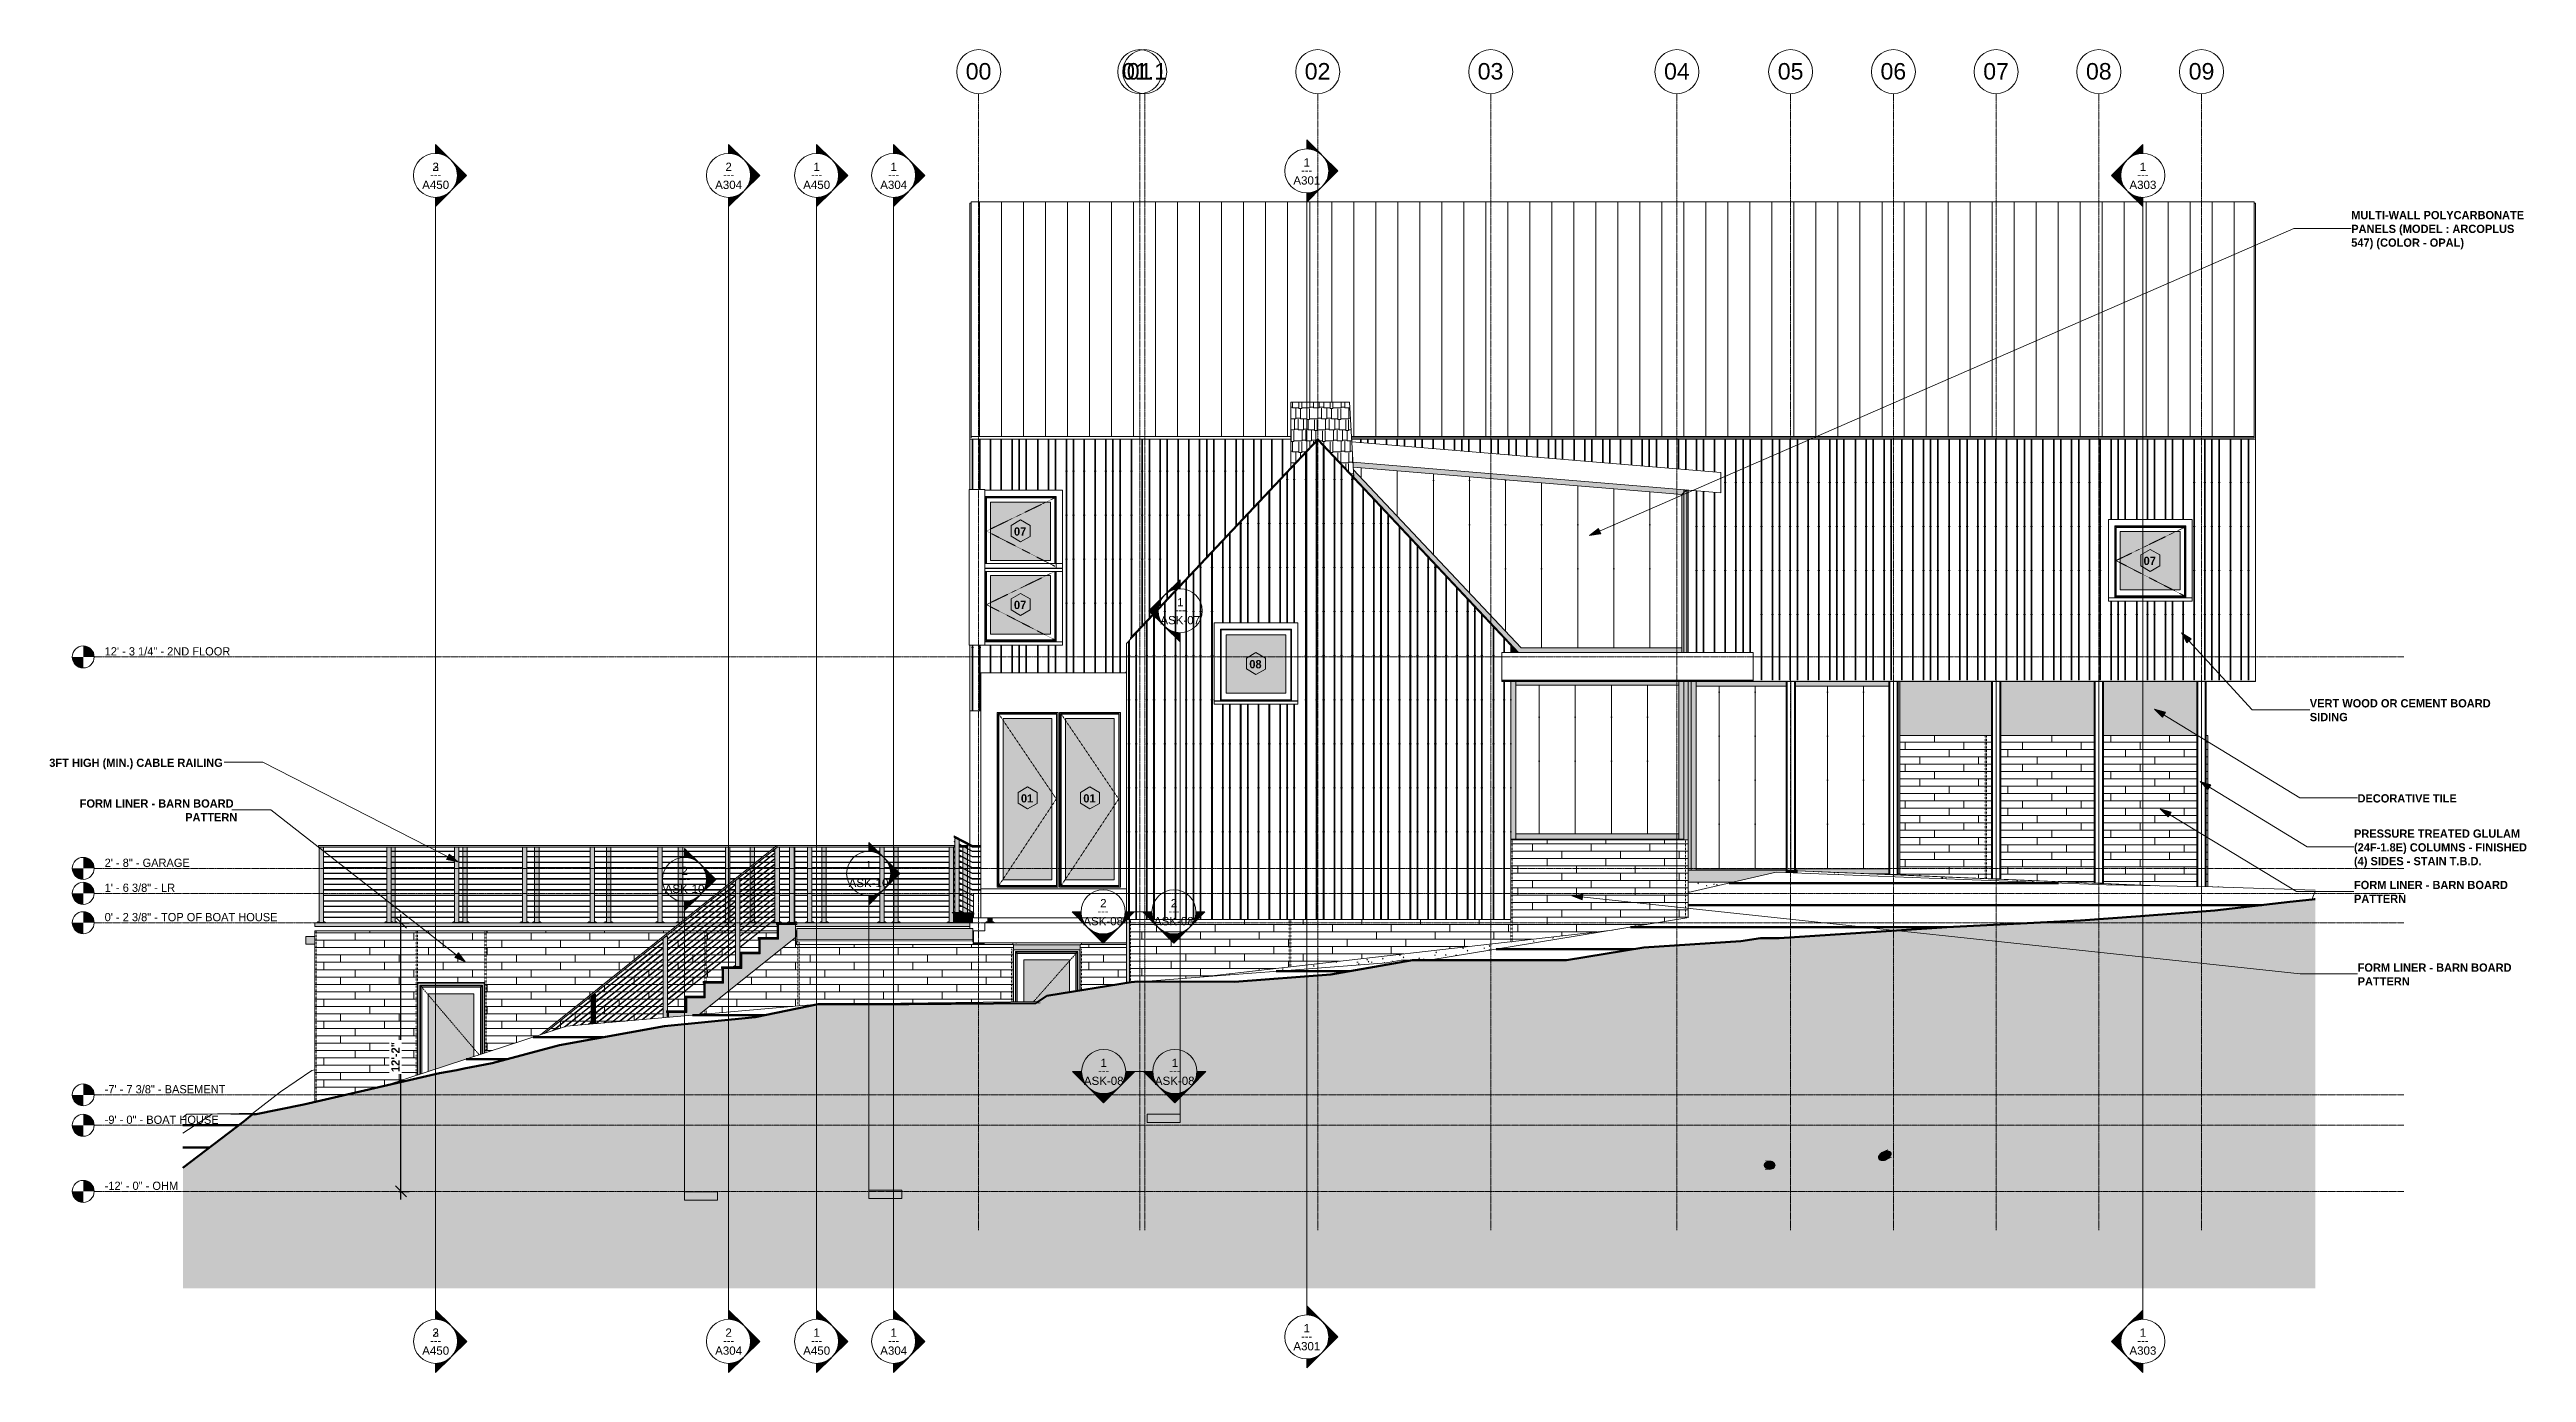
# Model space of a CAD drawing. Header units: inches. Extents: x -3219 to -1869, y -243 to 478.
import ezdxf

# ---------------------------------------------------------------- set-up
doc = ezdxf.new("R2010")
doc.units = ezdxf.units.IN
doc.header["$MEASUREMENT"] = 0
doc.linetypes.add('Dash 1_16_', pattern=[0.125, 0.0625, -0.0625])
doc.linetypes.add('Grid Line 1_2_', pattern=[0.875, 0.5, -0.125, 0.125, -0.125])
for name, color, linetype, lineweight in [('A-ANNO-DIMS-1', 211, 'Continuous', 30), ('A-CLNG', 13, 'Continuous', 18), ('A-DETL-1', 90, 'Dash 1_16_', 9), ('A-DOOR', 31, 'Continuous', 18), ('A-DOOR-1', 31, 'Dash 1_16_', 9), ('A-DOOR-FRAM', 31, 'Continuous', 9), ('A-DOOR-GLAZ-1', 31, 'Continuous', 18), ('A-FLOR', 192, 'Continuous', 18), ('A-FLOR-HRAL', 11, 'Continuous', 9), ('A-FLOR-LEVL', 51, 'Continuous', 9), ('A-FLOR-LEVL-1', 51, 'Grid Line 1_2_', 9), ('A-GLAZ', 151, 'Continuous', 18), ('A-GLAZ-1', 151, 'Dash 1_16_', 9), ('A-GLAZ-2', 151, 'Continuous', 9), ('A-GLAZ-CWMG', 51, 'Continuous', 9), ('A-GLAZ-IDEN', 152, 'Continuous', 9), ('A-ROOF', 132, 'Continuous', 18), ('A-ROOF-PATT-1', 132, 'Continuous', 9), ('A-WALL', 113, 'Continuous', 18), ('A-WALL-PATT-1', 111, 'Continuous', 9), ('C-TOPO', 7, 'Continuous', 9), ('C-TOPO-1', 7, 'Continuous', 60), ('C-TOPO-MAJR', 7, 'Continuous', 80), ('G-ANNO-SYMB', 111, 'Continuous', 9), ('G-ANNO-TEXT', 231, 'Continuous', 9), ('I-WALL', 2, 'Continuous', 18), ('M-HVAC-DUCT', 70, 'Continuous', 9), ('P-PIPE', 3, 'Continuous', 9), ('S-BEAM', 12, 'Continuous', 9), ('S-COLS', 52, 'Continuous', 9), ('S-FNDN', 32, 'Continuous', 18), ('S-GRID-1', 1, 'Grid Line 1_2_', 9), ('S-GRID-IDEN', 1, 'Continuous', 9), ('S-STRS', 31, 'Continuous', 9)]:
    doc.layers.add(name, color=color, linetype=linetype, lineweight=lineweight)
doc.styles.add('Arial', font='arial.ttf', dxfattribs={"height": 9})
doc.styles.add('Arial_1', font='arial.ttf', dxfattribs={"height": 4.5})
doc.styles.add('Century Gothic', font='ufonts.com_century-gothic.ttf', dxfattribs={"height": 4.5})
doc.styles.add('Century Gothic_B', font='GOTHICB.TTF', dxfattribs={"height": 4.5})
doc.dimstyles.new('OD__1__Tol__', dxfattribs={"dimscale": 12, "dimtxt": 4.698757, "dimasz": 0.5, "dimexe": 0.375, "dimexo": 0.25, "dimgap": 0.0625, "dimtad": 1, "dimdec": 0, "dimzin": 3, "dimdsep": 46, "dimlunit": 4, "dimtxsty": 'Century Gothic_B', "dimblk1": 'OBLIQUE', "dimblk2": 'OBLIQUE', "dimsah": 1, "dimcen": 0.09, "dimdle": 0.375, "dimazin": 0, "dimtfac": 1, "dimtdec": 4, "dimtix": 1, "dimtmove": 0, "dimatfit": 3, "dimfxl": 1, "dimtvp": 1, "dimtfill": 1, "dimfrac": 2, "dimtolj": 1, "dimtzin": 0, "dimlwd": 30, "dimlwe": 30, "dimarcsym": 2})
pattern_1 = [(0, (-2402.543, 0), (15.36, 3.84), [0.634, -10.886, 0.634, -10.886, -61.44]), (0, (-2402.543, 0), (15.36, 3.84), [-23.04, 0.634, -22.406, 0.634, -10.886, -26.88]), (0, (-2402.543, 0), (15.36, 3.84), [-57.6, 0.634, -7.046, 0.634, -18.566]), (120, (-2396.783, 1.92), (-11.005538, 11.38215), [0.634, -10.886, 0.634, -10.886, -61.44]), (120, (-2396.783, 1.92), (-11.005538, 11.38215), [-23.04, 0.634, -22.406, 0.634, -10.886, -26.88]), (120, (-2396.783, 1.92), (-11.005538, 11.38215), [-57.6, 0.634, -7.046, 0.634, -18.566]), (240, (-2394.863, 9.6), (-4.354462, -15.22215), [0.634, -10.886, 0.634, -10.886, -61.44]), (240, (-2394.863, 9.6), (-4.354462, -15.22215), [-23.04, 0.634, -22.406, 0.634, -10.886, -26.88]), (240, (-2394.863, 9.6), (-4.354462, -15.22215), [-57.6, 0.634, -7.046, 0.634, -18.566])]

msp = doc.modelspace()

# ---------------------------------------------------------------- texts
at = {"layer": 'A-FLOR-LEVL', "char_height": 4.5, "attachment_point": 1, "style": 'Century Gothic'}
for s, insert, width in [('12\' - 3 1/4" - 2ND FLOOR', (-3188.9, 152.5), 87.567), ('2\' - 8" - GARAGE', (-3188.9, 37.3), 59.388), ('1\' - 6 3/8" - LR', (-3188.9, 23.7), 48.328), ('0\' - 2 3/8" - TOP OF BOAT HOUSE', (-3188.9, 7.7), 116.503), ('-7\' - 7 3/8" - BASEMENT', (-3188.9, -86.1), 81.052), ('-9\' - 0" - BOAT HOUSE', (-3188.9, -102.7), 75.901), ('-12\' - 0" - OHM', (-3188.9, -138.7), 52.267)]:
    msp.add_mtext(s, dxfattribs=dict(at, insert=insert, width=width))
at = {"layer": 'A-GLAZ-IDEN', "char_height": 4.5, "width": 8.787, "attachment_point": 1, "style": 'Century Gothic_B'}
for s, insert in [('07', (-2693.2, 217.8)), ('07', (-2077.4, 201.8)), ('07', (-2693.2, 177.8)), ('08', (-2564.9, 145.5)), ('01', (-2689.4, 72.4)), ('01', (-2655.4, 72.4))]:
    msp.add_mtext(s, dxfattribs=dict(at, insert=insert))
at = {"layer": 'G-ANNO-SYMB', "char_height": 4.5, "attachment_point": 1}
for s, insert, width, style in [('1', (-2535.3, 418.9), 4.242, 'Arial_1'), ('A450', (-3015.8, 406.7), 17.877, 'Arial_1'), ('A450', (-3015.8, 406.7), 17.877, 'Arial_1'), ('---', (-3011.5, 412.2), 7.726, 'Century Gothic'), ('---', (-3011.5, 412.2), 7.726, 'Century Gothic'), ('3', (-3010.2, 416.5), 4.242, 'Arial_1'), ('2', (-3010.2, 416.5), 4.242, 'Arial_1'), ('A304', (-2856.1, 406.7), 17.877, 'Arial_1'), ('---', (-2851.8, 412.2), 7.726, 'Century Gothic'), ('2', (-2850.5, 416.5), 4.242, 'Arial_1'), ('A450', (-2808.1, 406.7), 17.877, 'Arial_1'), ('---', (-2803.8, 412.2), 7.726, 'Century Gothic'), ('1', (-2802.5, 416.5), 4.242, 'Arial_1'), ('A304', (-2766.1, 406.7), 17.877, 'Arial_1'), ('---', (-2761.8, 412.2), 7.726, 'Century Gothic'), ('1', (-2760.5, 416.5), 4.242, 'Arial_1'), ('A301', (-2540.9, 409.1), 17.877, 'Arial_1'), ('---', (-2536.6, 414.7), 7.726, 'Century Gothic'), ('A303', (-2085.1, 406.7), 17.877, 'Arial_1'), ('---', (-2080.8, 412.2), 7.726, 'Century Gothic'), ('1', (-2079.5, 416.5), 4.242, 'Arial_1'), ('1', (-2604.2, 179.3), 4.242, 'Arial_1'), ('ASK-07', (-2613.4, 169.5), 26.512, 'Arial_1'), ('---', (-2605.6, 175.1), 7.726, 'Century Gothic'), ('2', (-2874.5, 32.9), 4.242, 'Arial_1'), ('---', (-2775.4, 31.9), 7.726, 'Century Gothic'), ('1', (-2774.1, 36.1), 4.242, 'Arial_1'), ('ASK-10', (-2883.6, 23.1), 26.512, 'Arial_1'), ('---', (-2875.8, 28.7), 7.726, 'Century Gothic'), ('ASK-10', (-2783.3, 26.3), 26.512, 'Arial_1'), ('2', (-2646.2, 15.3), 4.242, 'Arial_1'), ('2', (-2607.7, 15.3), 4.242, 'Arial_1'), ('ASK-08', (-2655.4, 5.5), 26.512, 'Arial_1'), ('---', (-2647.6, 11), 7.726, 'Century Gothic'), ('ASK-08', (-2616.9, 5.5), 26.512, 'Arial_1'), ('---', (-2609, 11), 7.726, 'Century Gothic'), ('---', (-2647.3, -76), 7.726, 'Century Gothic'), ('1', (-2646, -71.7), 4.242, 'Arial_1'), ('---', (-2608.5, -76), 7.726, 'Century Gothic'), ('1', (-2607.2, -71.7), 4.242, 'Arial_1'), ('ASK-08', (-2655.1, -81.5), 26.512, 'Arial_1'), ('ASK-08', (-2616.4, -81.5), 26.512, 'Arial_1'), ('A450', (-3015.8, -228.5), 17.877, 'Arial_1'), ('A450', (-3015.8, -228.5), 17.877, 'Arial_1'), ('---', (-3011.5, -223), 7.726, 'Century Gothic'), ('---', (-3011.5, -223), 7.726, 'Century Gothic'), ('3', (-3010.2, -218.7), 4.242, 'Arial_1'), ('2', (-3010.2, -218.7), 4.242, 'Arial_1'), ('A304', (-2856.1, -228.5), 17.877, 'Arial_1'), ('---', (-2851.8, -223), 7.726, 'Century Gothic'), ('2', (-2850.5, -218.7), 4.242, 'Arial_1'), ('A450', (-2808.1, -228.5), 17.877, 'Arial_1'), ('---', (-2803.8, -223), 7.726, 'Century Gothic'), ('1', (-2802.5, -218.7), 4.242, 'Arial_1'), ('A304', (-2766.1, -228.5), 17.877, 'Arial_1'), ('---', (-2761.8, -223), 7.726, 'Century Gothic'), ('1', (-2760.5, -218.7), 4.242, 'Arial_1'), ('A301', (-2540.9, -226.1), 17.877, 'Arial_1'), ('---', (-2536.6, -220.6), 7.726, 'Century Gothic'), ('1', (-2535.3, -216.3), 4.242, 'Arial_1'), ('A303', (-2085.1, -228.5), 17.877, 'Arial_1'), ('---', (-2080.8, -223), 7.726, 'Century Gothic'), ('1', (-2079.5, -218.7), 4.242, 'Arial_1')]:
    msp.add_mtext(s, dxfattribs=dict(at, insert=insert, width=width, style=style))
at = {"layer": 'G-ANNO-TEXT', "char_height": 4.5, "attachment_point": 1, "style": 'Century Gothic_B'}
for s, insert, width in [('MULTI-WALL POLYCARBONATE', (-1964.2, 390.2), 110.595), ('PANELS (MODEL : ARCOPLUS', (-1964.2, 382.7), 104.838), ('547) (COLOR - OPAL)', (-1964.2, 375.2), 78.325), ('VERT WOOD OR CEMENT BOARD', (-1986.8, 124.2), 119.23), ('SIDING', (-1986.8, 116.7), 26.058), ('3FT HIGH (MIN.) CABLE RAILING', (-3219.1, 91.8), 115.594), ('FORM LINER - BARN BOARD', (-3202.5, 69.6), 100.596), ('DECORATIVE TILE', (-1960.8, 72.4), 62.115), ('PATTERN', (-3145, 62.1), 30.906), ('(24F-1.8E) COLUMNS - FINISHED', (-1962.7, 45.7), 116.2), ('PRESSURE TREATED GLULAM', (-1962.7, 53.2), 100.293), ('(4) SIDES - STAIN T.B.D.', (-1962.7, 38.2), 82.113), ('FORM LINER - BARN BOARD', (-1962.7, 25.2), 100.596), ('PATTERN', (-1962.7, 17.7), 30.906), ('FORM LINER - BARN BOARD', (-1960.7, -19.8), 100.596), ('PATTERN', (-1960.7, -27.3), 30.906)]:
    msp.add_mtext(s, dxfattribs=dict(at, insert=insert, width=width))
at = {"layer": 'S-GRID-IDEN', "char_height": 9, "attachment_point": 1, "style": 'Arial'}
for s, insert, width in [('00', (-2719.5, 470.8), 16.968), ('01.1', (-2634.2, 470.8), 29.694), ('01', (-2631.7, 470.8), 16.968), ('02', (-2534.7, 470.8), 16.968), ('03', (-2440.4, 470.8), 16.968), ('04', (-2338.8, 470.8), 16.968), ('05', (-2276.8, 470.8), 16.968), ('06', (-2220.8, 470.8), 16.968), ('07', (-2164.8, 470.8), 16.968), ('08', (-2108.8, 470.8), 16.968), ('09', (-2052.8, 470.8), 16.968)]:
    msp.add_mtext(s, dxfattribs=dict(at, insert=insert, width=width))

# ---------------------------------------------------------------- blocks, each defined once
blk = doc.blocks.new('Railing - 2_ x 1_2_ 2-1559248-BUILDING ELEVATION - WEST')
at = {"layer": 'A-FLOR-HRAL'}
h = blk.add_hatch(color=256, dxfattribs=at)
h.paths.add_polyline_path([(-2758.7, 2.6), (-2756.3, 2.6), (-2756.3, 5.2), (-2758.7, 5.2), (-2758.7, 3.2)], flags=0)
h.paths.add_polyline_path([(-2758.7, 5.4), (-2756.3, 5.4), (-2756.3, 8.2), (-2758.7, 8.2), (-2758.7, 5.5)], flags=0)
h.paths.add_polyline_path([(-2758.7, 8.4), (-2756.3, 8.4), (-2756.3, 11.2), (-2758.7, 11.2), (-2758.7, 10.2)], flags=0)
h.paths.add_polyline_path([(-2758.7, 11.4), (-2756.3, 11.4), (-2756.3, 14.2), (-2758.7, 14.2), (-2758.7, 12.6)], flags=0)
h.paths.add_polyline_path([(-2758.7, 14.4), (-2756.3, 14.4), (-2756.3, 17.2), (-2758.7, 17.2), (-2758.7, 15)], flags=0)
h.paths.add_polyline_path([(-2758.7, 17.4), (-2756.3, 17.4), (-2756.3, 20.2), (-2758.7, 20.2), (-2758.7, 19.7)], flags=0)
h.paths.add_polyline_path([(-2758.7, 20.4), (-2756.3, 20.4), (-2756.3, 23.2), (-2758.7, 23.2), (-2758.7, 22)], flags=0)
h.paths.add_polyline_path([(-2758.7, 23.4), (-2756.3, 23.4), (-2756.3, 26.2), (-2758.7, 26.2), (-2758.7, 24.4)], flags=0)
h.paths.add_polyline_path([(-2758.7, 26.4), (-2756.3, 26.4), (-2756.3, 29.2), (-2758.7, 29.2), (-2758.7, 26.7)], flags=0)
h.paths.add_polyline_path([(-2758.7, 29.4), (-2756.3, 29.4), (-2756.3, 32.2), (-2758.7, 32.2), (-2758.7, 31.4)], flags=0)
h.paths.add_polyline_path([(-2758.7, 32.4), (-2756.3, 32.4), (-2756.3, 35.2), (-2758.7, 35.2), (-2758.7, 33.8)], flags=0)
h.paths.add_polyline_path([(-2758.7, 35.4), (-2756.3, 35.4), (-2756.3, 38.2), (-2758.7, 38.2), (-2758.7, 36.1)], flags=0)
h.paths.add_polyline_path([(-2758.7, 38.4), (-2756.3, 38.4), (-2756.3, 41.2), (-2758.7, 41.2), (-2758.7, 38.5)], flags=0)
h.paths.add_polyline_path([(-2756.3, 41.4), (-2756.3, 43.6), (-2758.7, 43.6), (-2758.7, 41.4)], flags=0)
for points in [[(-2755.7, 2.4), (-2755, 2.4), (-2755, 2.6), (-2760, 2.6), (-2760, 2.4), (-2756.3, 2.4)], [(-2759.4, 2.6), (-2759.3, 2.6), (-2759.3, 2.9), (-2759.5, 2.9), (-2759.5, 2.6), (-2759.4, 2.6)], [(-2759.2, 2.6), (-2759, 2.6), (-2759, 2.9), (-2759.3, 2.9), (-2759.3, 2.6), (-2759.2, 2.6)], [(-2755.8, 2.6), (-2755.8, 2.6), (-2755.8, 2.9), (-2756, 2.9), (-2756, 2.6), (-2755.8, 2.6)], [(-2755.5, 2.6), (-2755.5, 2.6), (-2755.5, 2.9), (-2755.8, 2.9), (-2755.8, 2.6), (-2755.6, 2.6)]]:
    blk.add_hatch(color=256, dxfattribs=at).paths.add_polyline_path(points, flags=0)
for p, q in [((-2758.7, 43.6), (-2758.7, 41.4)), ((-2758.7, 41.2), (-2758.7, 38.4)), ((-2756.3, 41.4), (-2756.3, 43.6)), ((-2756.3, 38.4), (-2756.3, 41.2)), ((-2758.7, 38.2), (-2758.7, 35.4)), ((-2758.7, 35.2), (-2758.7, 32.4)), ((-2758.7, 32.2), (-2758.7, 29.4)), ((-2758.7, 29.2), (-2758.7, 26.4)), ((-2756.3, 35.4), (-2756.3, 38.2)), ((-2756.3, 32.4), (-2756.3, 35.2)), ((-2756.3, 29.4), (-2756.3, 32.2)), ((-2756.3, 26.4), (-2756.3, 29.2)), ((-2758.7, 26.2), (-2758.7, 23.4)), ((-2758.7, 23.2), (-2758.7, 20.4)), ((-2758.7, 20.2), (-2758.7, 17.4)), ((-2758.7, 17.2), (-2758.7, 14.4)), ((-2758.7, 14.2), (-2758.7, 11.4)), ((-2756.3, 23.4), (-2756.3, 26.2)), ((-2756.3, 20.4), (-2756.3, 23.2)), ((-2756.3, 17.4), (-2756.3, 20.2)), ((-2756.3, 14.4), (-2756.3, 17.2)), ((-2756.3, 11.4), (-2756.3, 14.2)), ((-2755, 2.6), (-2760, 2.6)), ((-2760, 2.6), (-2760, 2.4)), ((-2759.5, 2.6), (-2759.5, 2.9)), ((-2759.3, 2.9), (-2759.5, 2.9)), ((-2759, 2.9), (-2759.3, 2.9)), ((-2759, 2.9), (-2759, 2.6)), ((-2758.7, 11.2), (-2758.7, 8.4)), ((-2758.7, 8.2), (-2758.7, 5.4)), ((-2758.7, 5.2), (-2758.7, 2.6)), ((-2756.3, 8.4), (-2756.3, 11.2)), ((-2756.3, 5.4), (-2756.3, 8.2)), ((-2756.3, 2.6), (-2756.3, 5.2)), ((-2756, 2.6), (-2756, 2.9)), ((-2755.8, 2.9), (-2756, 2.9)), ((-2755.5, 2.9), (-2755.8, 2.9)), ((-2755.5, 2.9), (-2755.5, 2.6)), ((-2755, 2.4), (-2755, 2.6))]:
    blk.add_line(p, q, dxfattribs=at)
blk = doc.blocks.new('Railing - 2_ x 1_2_ 2-V1-BUILDING ELEVATION - WEST')
at = {"layer": 'A-FLOR-HRAL'}
h = blk.add_hatch(color=256, dxfattribs=at)
h.paths.add_polyline_path([(-2797.9, 2.6), (-2795.5, 2.6), (-2795.5, 5.2), (-2797.9, 5.2), (-2797.9, 3.2)], flags=0)
h.paths.add_polyline_path([(-2797.9, 5.4), (-2795.5, 5.4), (-2795.5, 8.2), (-2797.9, 8.2), (-2797.9, 5.5)], flags=0)
h.paths.add_polyline_path([(-2795.5, 8.4), (-2795.5, 11.2), (-2797.9, 11.2), (-2797.9, 8.4), (-2796.6, 8.4)], flags=0)
h.paths.add_polyline_path([(-2795.5, 11.4), (-2795.5, 14.2), (-2797.9, 14.2), (-2797.9, 11.4), (-2796.6, 11.4)], flags=0)
h.paths.add_polyline_path([(-2795.5, 14.4), (-2795.5, 17.2), (-2797.9, 17.2), (-2797.9, 14.4), (-2796.6, 14.4)], flags=0)
h.paths.add_polyline_path([(-2795.5, 17.4), (-2795.5, 20.2), (-2797.9, 20.2), (-2797.9, 17.4), (-2796.6, 17.4)], flags=0)
h.paths.add_polyline_path([(-2797.9, 20.4), (-2795.5, 20.4), (-2795.5, 23.2), (-2797.9, 23.2), (-2797.9, 22)], flags=0)
h.paths.add_polyline_path([(-2795.5, 23.4), (-2795.5, 26.2), (-2797.9, 26.2), (-2797.9, 23.4), (-2796.6, 23.4)], flags=0)
h.paths.add_polyline_path([(-2796.6, 26.4), (-2795.5, 26.4), (-2795.5, 29.2), (-2797.9, 29.2), (-2797.9, 26.4)], flags=0)
h.paths.add_polyline_path([(-2797.9, 29.4), (-2795.5, 29.4), (-2795.5, 32.2), (-2797.9, 32.2), (-2797.9, 31.4)], flags=0)
h.paths.add_polyline_path([(-2795.5, 32.4), (-2795.5, 35.2), (-2797.9, 35.2), (-2797.9, 32.4), (-2796.6, 32.4)], flags=0)
h.paths.add_polyline_path([(-2796.6, 35.4), (-2795.5, 35.4), (-2795.5, 38.2), (-2797.9, 38.2), (-2797.9, 35.4)], flags=0)
h.paths.add_polyline_path([(-2797.9, 38.4), (-2795.5, 38.4), (-2795.5, 41.2), (-2797.9, 41.2), (-2797.9, 38.5)], flags=0)
h.paths.add_polyline_path([(-2795.5, 41.4), (-2795.5, 43.6), (-2797.9, 43.6), (-2797.9, 41.4), (-2796.6, 41.4)], flags=0)
for points in [[(-2796.6, 2.4), (-2794.2, 2.4), (-2794.2, 2.6), (-2799.2, 2.6), (-2799.2, 2.4), (-2797.9, 2.4)], [(-2798.5, 2.6), (-2798.4, 2.6), (-2798.4, 2.9), (-2798.7, 2.9), (-2798.6, 2.6), (-2798.5, 2.6)], [(-2798.4, 2.6), (-2798.2, 2.6), (-2798.2, 2.9), (-2798.4, 2.9), (-2798.4, 2.6), (-2798.4, 2.6)], [(-2795, 2.6), (-2794.9, 2.6), (-2794.9, 2.9), (-2795.2, 2.9), (-2795.1, 2.6), (-2795, 2.6)], [(-2794.7, 2.6), (-2794.7, 2.6), (-2794.7, 2.9), (-2794.9, 2.9), (-2794.9, 2.6), (-2794.7, 2.6)]]:
    blk.add_hatch(color=256, dxfattribs=at).paths.add_polyline_path(points, flags=0)
for p, q in [((-2797.9, 43.6), (-2797.9, 41.4)), ((-2797.9, 41.2), (-2797.9, 38.4)), ((-2795.5, 41.4), (-2795.5, 43.6)), ((-2795.5, 38.4), (-2795.5, 41.2)), ((-2797.9, 38.2), (-2797.9, 35.4)), ((-2797.9, 35.2), (-2797.9, 32.4)), ((-2797.9, 32.2), (-2797.9, 29.4)), ((-2797.9, 29.2), (-2797.9, 26.4)), ((-2795.5, 35.4), (-2795.5, 38.2)), ((-2795.5, 32.4), (-2795.5, 35.2)), ((-2795.5, 29.4), (-2795.5, 32.2)), ((-2795.5, 26.4), (-2795.5, 29.2)), ((-2797.9, 26.2), (-2797.9, 23.4)), ((-2797.9, 23.2), (-2797.9, 20.4)), ((-2797.9, 20.2), (-2797.9, 17.4)), ((-2797.9, 17.2), (-2797.9, 14.4)), ((-2797.9, 14.2), (-2797.9, 11.4)), ((-2795.5, 23.4), (-2795.5, 26.2)), ((-2795.5, 20.4), (-2795.5, 23.2)), ((-2795.5, 17.4), (-2795.5, 20.2)), ((-2795.5, 14.4), (-2795.5, 17.2)), ((-2795.5, 11.4), (-2795.5, 14.2)), ((-2794.2, 2.6), (-2799.2, 2.6)), ((-2799.2, 2.6), (-2799.2, 2.4)), ((-2798.7, 2.6), (-2798.7, 2.9)), ((-2798.4, 2.9), (-2798.7, 2.9)), ((-2798.2, 2.9), (-2798.4, 2.9)), ((-2798.2, 2.9), (-2798.2, 2.6)), ((-2797.9, 11.2), (-2797.9, 8.4)), ((-2797.9, 8.2), (-2797.9, 5.4)), ((-2797.9, 5.2), (-2797.9, 2.6)), ((-2795.5, 8.4), (-2795.5, 11.2)), ((-2795.5, 5.4), (-2795.5, 8.2)), ((-2795.5, 2.6), (-2795.5, 5.2)), ((-2795.2, 2.6), (-2795.2, 2.9)), ((-2794.9, 2.9), (-2795.2, 2.9)), ((-2794.7, 2.9), (-2794.9, 2.9)), ((-2794.7, 2.9), (-2794.7, 2.6)), ((-2794.2, 2.4), (-2794.2, 2.6))]:
    blk.add_line(p, q, dxfattribs=at)
blk = doc.blocks.new('Railing - 2_ x 1_2_ 2-V2-BUILDING ELEVATION - WEST')
at = {"layer": 'A-FLOR-HRAL'}
h = blk.add_hatch(color=256, dxfattribs=at)
h.paths.add_polyline_path([(-2837, 2.6), (-2834.6, 4.5), (-2834.6, 5.2), (-2837, 5.2), (-2837, 3.2)], flags=0)
h.paths.add_polyline_path([(-2834.6, 2.6), (-2834.6, 4.3), (-2836.7, 2.6)], flags=0)
h.paths.add_polyline_path([(-2837, 5.4), (-2834.6, 5.4), (-2834.6, 7.3), (-2837, 5.4)], flags=0)
h.paths.add_polyline_path([(-2837, 5.6), (-2834.6, 7.5), (-2834.6, 8.2), (-2837, 8.2), (-2837, 7.9)], flags=0)
h.paths.add_polyline_path([(-2834.6, 8.4), (-2834.6, 10.3), (-2837, 8.4)], flags=0)
h.paths.add_polyline_path([(-2837, 8.6), (-2834.6, 10.5), (-2834.6, 11.2), (-2837, 11.2), (-2837, 10.2)], flags=0)
h.paths.add_polyline_path([(-2837, 11.4), (-2834.6, 11.4), (-2834.6, 13.3), (-2837, 11.4)], flags=0)
h.paths.add_polyline_path([(-2837, 11.6), (-2834.6, 13.5), (-2834.6, 14.2), (-2837, 14.2), (-2837, 12.6)], flags=0)
h.paths.add_polyline_path([(-2837, 14.4), (-2834.6, 14.4), (-2834.6, 16.3), (-2837, 14.4)], flags=0)
h.paths.add_polyline_path([(-2837, 14.6), (-2834.6, 16.5), (-2834.6, 17.2), (-2837, 17.2), (-2837, 15)], flags=0)
h.paths.add_polyline_path([(-2837, 17.4), (-2834.6, 17.4), (-2834.6, 19.3), (-2837, 17.4)], flags=0)
h.paths.add_polyline_path([(-2837, 17.6), (-2834.6, 19.5), (-2834.6, 20.2), (-2837, 20.2), (-2837, 19.7)], flags=0)
h.paths.add_polyline_path([(-2834.6, 20.4), (-2834.6, 22.3), (-2837, 20.4)], flags=0)
h.paths.add_polyline_path([(-2837, 20.6), (-2834.6, 22.5), (-2834.6, 23.2), (-2837, 23.2), (-2837, 22)], flags=0)
h.paths.add_polyline_path([(-2834.6, 23.4), (-2834.6, 25.3), (-2837, 23.4)], flags=0)
h.paths.add_polyline_path([(-2837, 23.6), (-2834.6, 25.5), (-2834.6, 26.2), (-2837, 26.2), (-2837, 24.4)], flags=0)
h.paths.add_polyline_path([(-2837, 26.4), (-2834.6, 26.4), (-2834.6, 28.3), (-2837, 26.4)], flags=0)
h.paths.add_polyline_path([(-2837, 26.6), (-2834.6, 28.5), (-2834.6, 29.2), (-2837, 29.2), (-2837, 26.7)], flags=0)
h.paths.add_polyline_path([(-2837, 29.4), (-2834.6, 29.4), (-2834.6, 31.3), (-2837, 29.4)], flags=0)
h.paths.add_polyline_path([(-2837, 29.6), (-2834.6, 31.5), (-2834.6, 32.2), (-2836.5, 32.2), (-2837, 31.8), (-2837, 31.4)], flags=0)
h.paths.add_polyline_path([(-2834.6, 32.4), (-2834.6, 33.7), (-2836.3, 32.4)], flags=0)
h.paths.add_polyline_path([(-2837, 32.7), (-2834.6, 34.6), (-2834.6, 35.2), (-2837, 35.2), (-2837, 33.8)], flags=0)
h.paths.add_polyline_path([(-2834.6, 35.4), (-2834.6, 38.2), (-2837, 38.2), (-2837, 35.4)], flags=0)
h.paths.add_polyline_path([(-2837, 38.4), (-2834.6, 38.4), (-2834.6, 41.2), (-2837, 41.2), (-2837, 38.5)], flags=0)
h.paths.add_polyline_path([(-2837, 41.4), (-2834.6, 41.4), (-2834.6, 43.6), (-2837, 43.6), (-2837, 43.2)], flags=0)
h = blk.add_hatch(color=256, dxfattribs=at)
h.paths.add_polyline_path([(-2833.6, 2.4), (-2833.3, 2.6), (-2833.3, 2.6), (-2836.7, 2.6), (-2837, 2.4), (-2834.6, 2.4)], flags=0)
h.paths.add_polyline_path([(-2837.4, 2.4), (-2837.3, 2.4), (-2837, 2.6), (-2838.3, 2.6), (-2838.3, 2.4)], flags=0)
for points in [[(-2837.6, 2.6), (-2837.6, 2.6), (-2837.6, 2.9), (-2837.8, 2.9), (-2837.8, 2.6), (-2837.7, 2.6)], [(-2837.3, 2.6), (-2837.3, 2.9), (-2837.6, 2.9), (-2837.6, 2.6), (-2837.3, 2.6)], [(-2834.3, 2.6), (-2834.1, 2.6), (-2834.1, 2.9), (-2834.3, 2.9), (-2834.3, 2.6), (-2834.3, 2.6)], [(-2834.1, 2.6), (-2833.8, 2.6), (-2833.8, 2.9), (-2834.1, 2.9), (-2834.1, 2.6)]]:
    blk.add_hatch(color=256, dxfattribs=at).paths.add_polyline_path(points, flags=0)
for p, q in [((-2837, 43.6), (-2837, 41.4)), ((-2837, 41.2), (-2837, 38.4)), ((-2834.6, 41.4), (-2834.6, 43.6)), ((-2834.6, 38.4), (-2834.6, 41.2)), ((-2837, 38.2), (-2837, 35.4)), ((-2837, 35.2), (-2837, 32.7)), ((-2837, 31.8), (-2837, 29.6)), ((-2837, 29.2), (-2837, 26.6)), ((-2834.6, 35.4), (-2834.6, 38.2)), ((-2834.6, 34.6), (-2834.6, 35.2)), ((-2834.6, 32.4), (-2834.6, 33.7)), ((-2834.6, 31.5), (-2834.6, 32.2)), ((-2834.6, 29.4), (-2834.6, 31.3)), ((-2834.6, 28.5), (-2834.6, 29.2)), ((-2834.6, 26.4), (-2834.6, 28.3)), ((-2837, 26.2), (-2837, 23.6)), ((-2837, 23.2), (-2837, 20.6)), ((-2837, 20.2), (-2837, 17.6)), ((-2837, 17.2), (-2837, 14.6)), ((-2837, 14.2), (-2837, 11.6)), ((-2834.6, 25.5), (-2834.6, 26.2)), ((-2834.6, 23.4), (-2834.6, 25.3)), ((-2834.6, 22.5), (-2834.6, 23.2)), ((-2834.6, 20.4), (-2834.6, 22.3)), ((-2834.6, 19.5), (-2834.6, 20.2)), ((-2834.6, 17.4), (-2834.6, 19.3)), ((-2834.6, 16.5), (-2834.6, 17.2)), ((-2834.6, 14.4), (-2834.6, 16.3)), ((-2834.6, 13.5), (-2834.6, 14.2)), ((-2837, 2.6), (-2838.3, 2.6)), ((-2838.3, 2.6), (-2838.3, 2.4)), ((-2837.8, 2.6), (-2837.8, 2.9)), ((-2837.6, 2.9), (-2837.8, 2.9)), ((-2837.3, 2.9), (-2837.6, 2.9)), ((-2837.3, 2.9), (-2837.3, 2.6)), ((-2837, 11.2), (-2837, 8.6)), ((-2837, 8.2), (-2837, 5.6)), ((-2837, 5.2), (-2837, 2.6)), ((-2833.3, 2.6), (-2836.7, 2.6)), ((-2834.6, 11.4), (-2834.6, 13.3)), ((-2834.6, 10.5), (-2834.6, 11.2)), ((-2834.6, 8.4), (-2834.6, 10.3)), ((-2834.6, 7.5), (-2834.6, 8.2)), ((-2834.6, 5.4), (-2834.6, 7.3)), ((-2834.6, 4.5), (-2834.6, 5.2)), ((-2834.6, 2.6), (-2834.6, 4.3)), ((-2834.3, 2.6), (-2834.3, 2.9)), ((-2834.1, 2.9), (-2834.3, 2.9)), ((-2833.8, 2.9), (-2834.1, 2.9)), ((-2833.8, 2.9), (-2833.8, 2.6)), ((-2833.3, 2.6), (-2833.3, 2.6))]:
    blk.add_line(p, q, dxfattribs=at)
blk = doc.blocks.new('Railing - 2_ x 1_2_ 2-V3-BUILDING ELEVATION - WEST')
at = {"layer": 'A-FLOR-HRAL'}
h = blk.add_hatch(color=256, dxfattribs=at)
h.paths.add_polyline_path([(-2876.2, 2.6), (-2874.7, 2.6), (-2873.8, 3.3), (-2873.8, 5.2), (-2876.2, 5.2), (-2876.2, 3.2)], flags=0)
h.paths.add_polyline_path([(-2876.2, 5.4), (-2873.8, 5.4), (-2873.8, 8.2), (-2876.2, 8.2), (-2876.2, 5.5)], flags=0)
h.paths.add_polyline_path([(-2873.8, 8.4), (-2873.8, 11.2), (-2876.2, 11.2), (-2876.2, 8.4)], flags=0)
h.paths.add_polyline_path([(-2876.2, 11.4), (-2873.8, 11.4), (-2873.8, 14.2), (-2876.2, 14.2), (-2876.2, 12.6)], flags=0)
h.paths.add_polyline_path([(-2876.2, 14.4), (-2873.8, 14.4), (-2873.8, 17.2), (-2876.2, 17.2), (-2876.2, 15)], flags=0)
h.paths.add_polyline_path([(-2876.2, 17.4), (-2873.8, 17.4), (-2873.8, 20.2), (-2876.2, 20.2), (-2876.2, 19.7)], flags=0)
h.paths.add_polyline_path([(-2876.2, 20.4), (-2873.8, 20.4), (-2873.8, 23.2), (-2876.2, 23.2), (-2876.2, 22)], flags=0)
h.paths.add_polyline_path([(-2876.2, 23.4), (-2873.8, 23.4), (-2873.8, 26.2), (-2876.2, 26.2), (-2876.2, 24.4)], flags=0)
h.paths.add_polyline_path([(-2876.2, 26.4), (-2873.8, 26.4), (-2873.8, 29.2), (-2876.2, 29.2), (-2876.2, 29.1)], flags=0)
h.paths.add_polyline_path([(-2876.2, 29.4), (-2873.8, 29.4), (-2873.8, 32.2), (-2876.2, 32.2), (-2876.2, 31.4)], flags=0)
h.paths.add_polyline_path([(-2876.2, 32.4), (-2873.8, 32.4), (-2873.8, 35.2), (-2876.2, 35.2), (-2876.2, 33.8)], flags=0)
h.paths.add_polyline_path([(-2876.2, 35.4), (-2873.8, 35.4), (-2873.8, 38.2), (-2876.2, 38.2), (-2876.2, 36.1)], flags=0)
h.paths.add_polyline_path([(-2876.2, 38.4), (-2873.8, 38.4), (-2873.8, 41.2), (-2876.2, 41.2), (-2876.2, 38.5)], flags=0)
h.paths.add_polyline_path([(-2876.2, 41.4), (-2873.8, 41.4), (-2873.8, 43.6), (-2876.2, 43.6), (-2876.2, 43.2)], flags=0)
h = blk.add_hatch(color=256, dxfattribs=at)
h.paths.add_polyline_path([(-2872.5, 2.4), (-2872.5, 2.6), (-2873.5, 2.6), (-2873.8, 2.4)], flags=0)
h.paths.add_polyline_path([(-2875, 2.4), (-2874.7, 2.6), (-2877.5, 2.6), (-2877.5, 2.4), (-2876.2, 2.4)], flags=0)
for points in [[(-2876.9, 2.6), (-2876.8, 2.6), (-2876.8, 2.9), (-2877, 2.9), (-2877, 2.6), (-2876.9, 2.6)], [(-2876.7, 2.6), (-2876.5, 2.6), (-2876.5, 2.9), (-2876.8, 2.9), (-2876.8, 2.6)], [(-2873.3, 2.6), (-2873.3, 2.6), (-2873.3, 2.8), (-2873.4, 2.6), (-2873.3, 2.6)], [(-2873.2, 2.6), (-2873, 2.6), (-2873, 2.9), (-2873.1, 2.9), (-2873.3, 2.8), (-2873.3, 2.6)]]:
    blk.add_hatch(color=256, dxfattribs=at).paths.add_polyline_path(points, flags=0)
for p, q in [((-2876.2, 43.6), (-2876.2, 41.4)), ((-2876.2, 41.2), (-2876.2, 38.4)), ((-2873.8, 41.4), (-2873.8, 43.6)), ((-2873.8, 38.4), (-2873.8, 41.2)), ((-2876.2, 38.2), (-2876.2, 35.4)), ((-2876.2, 35.2), (-2876.2, 32.4)), ((-2876.2, 32.2), (-2876.2, 29.4)), ((-2876.2, 29.2), (-2876.2, 26.4)), ((-2873.8, 35.4), (-2873.8, 38.2)), ((-2873.8, 32.4), (-2873.8, 35.2)), ((-2873.8, 29.4), (-2873.8, 32.2)), ((-2873.8, 26.4), (-2873.8, 29.2)), ((-2876.2, 26.2), (-2876.2, 23.4)), ((-2876.2, 23.2), (-2876.2, 20.4)), ((-2876.2, 20.2), (-2876.2, 17.4)), ((-2876.2, 17.2), (-2876.2, 14.4)), ((-2876.2, 14.2), (-2876.2, 11.4)), ((-2873.8, 23.4), (-2873.8, 26.2)), ((-2873.8, 20.4), (-2873.8, 23.2)), ((-2873.8, 17.4), (-2873.8, 20.2)), ((-2873.8, 14.4), (-2873.8, 17.2)), ((-2873.8, 11.4), (-2873.8, 14.2)), ((-2874.7, 2.6), (-2877.5, 2.6)), ((-2877.5, 2.6), (-2877.5, 2.4)), ((-2877, 2.6), (-2877, 2.9)), ((-2876.8, 2.9), (-2877, 2.9)), ((-2876.5, 2.9), (-2876.8, 2.9)), ((-2876.5, 2.9), (-2876.5, 2.6)), ((-2876.2, 11.2), (-2876.2, 8.4)), ((-2876.2, 8.2), (-2876.2, 5.4)), ((-2876.2, 5.2), (-2876.2, 2.6)), ((-2873.8, 8.4), (-2873.8, 11.2)), ((-2873.8, 5.4), (-2873.8, 8.2)), ((-2873.8, 3.3), (-2873.8, 5.2)), ((-2872.5, 2.6), (-2873.5, 2.6)), ((-2873, 2.9), (-2873.1, 2.9)), ((-2873, 2.9), (-2873, 2.6)), ((-2872.5, 2.4), (-2872.5, 2.6))]:
    blk.add_line(p, q, dxfattribs=at)
blk = doc.blocks.new('Railing - 2_ x 1_2_ 2-V4-BUILDING ELEVATION - WEST')
at = {"layer": 'A-FLOR-HRAL'}
h = blk.add_hatch(color=256, dxfattribs=at)
h.paths.add_polyline_path([(-2915.4, 2.6), (-2913, 2.6), (-2913, 5.2), (-2915.4, 5.2), (-2915.4, 3.2)], flags=0)
h.paths.add_polyline_path([(-2913, 5.4), (-2913, 8.2), (-2915.4, 8.2), (-2915.4, 5.4), (-2914.6, 5.4)], flags=0)
h.paths.add_polyline_path([(-2913, 8.4), (-2913, 11.2), (-2915.4, 11.2), (-2915.4, 8.4), (-2914.6, 8.4)], flags=0)
h.paths.add_polyline_path([(-2914.6, 11.4), (-2913, 11.4), (-2913, 14.2), (-2915.4, 14.2), (-2915.4, 11.4)], flags=0)
h.paths.add_polyline_path([(-2913, 14.4), (-2913, 17.2), (-2915.4, 17.2), (-2915.4, 14.4), (-2914.6, 14.4)], flags=0)
h.paths.add_polyline_path([(-2915.4, 17.4), (-2913, 17.4), (-2913, 20.2), (-2915.4, 20.2), (-2915.4, 19.7)], flags=0)
h.paths.add_polyline_path([(-2915.4, 20.4), (-2913, 20.4), (-2913, 23.2), (-2915.4, 23.2), (-2915.4, 22)], flags=0)
h.paths.add_polyline_path([(-2914.6, 23.4), (-2913, 23.4), (-2913, 26.2), (-2915.4, 26.2), (-2915.4, 23.4)], flags=0)
h.paths.add_polyline_path([(-2915.4, 26.4), (-2913, 26.4), (-2913, 29.2), (-2915.4, 29.2), (-2915.4, 29.1)], flags=0)
h.paths.add_polyline_path([(-2914.6, 29.4), (-2913, 29.4), (-2913, 32.2), (-2915.4, 32.2), (-2915.4, 29.4)], flags=0)
h.paths.add_polyline_path([(-2915.4, 32.4), (-2913, 32.4), (-2913, 35.2), (-2915.4, 35.2), (-2915.4, 33.8)], flags=0)
h.paths.add_polyline_path([(-2914.6, 35.4), (-2913, 35.4), (-2913, 38.2), (-2915.4, 38.2), (-2915.4, 35.4)], flags=0)
h.paths.add_polyline_path([(-2915.4, 38.4), (-2913, 38.4), (-2913, 41.2), (-2915.4, 41.2), (-2915.4, 38.5)], flags=0)
h.paths.add_polyline_path([(-2915.4, 41.4), (-2913, 41.4), (-2913, 43.6), (-2915.4, 43.6), (-2915.4, 43.2)], flags=0)
for points in [[(-2914.6, 2.4), (-2911.7, 2.4), (-2911.7, 2.6), (-2916.7, 2.6), (-2916.7, 2.4), (-2915.4, 2.4)], [(-2916, 2.6), (-2915.9, 2.6), (-2915.9, 2.9), (-2916.2, 2.9), (-2916.1, 2.6), (-2916, 2.6)], [(-2915.9, 2.6), (-2915.7, 2.6), (-2915.7, 2.9), (-2915.9, 2.9), (-2915.9, 2.6), (-2915.9, 2.6)], [(-2912.5, 2.6), (-2912.4, 2.6), (-2912.4, 2.9), (-2912.7, 2.9), (-2912.6, 2.6), (-2912.5, 2.6)], [(-2912.2, 2.6), (-2912.2, 2.6), (-2912.2, 2.9), (-2912.4, 2.9), (-2912.4, 2.6), (-2912.2, 2.6)]]:
    blk.add_hatch(color=256, dxfattribs=at).paths.add_polyline_path(points, flags=0)
for p, q in [((-2915.4, 43.6), (-2915.4, 41.4)), ((-2915.4, 41.2), (-2915.4, 38.4)), ((-2913, 41.4), (-2913, 43.6)), ((-2913, 38.4), (-2913, 41.2)), ((-2915.4, 38.2), (-2915.4, 35.4)), ((-2915.4, 35.2), (-2915.4, 32.4)), ((-2915.4, 32.2), (-2915.4, 29.4)), ((-2915.4, 29.2), (-2915.4, 26.4)), ((-2913, 35.4), (-2913, 38.2)), ((-2913, 32.4), (-2913, 35.2)), ((-2913, 29.4), (-2913, 32.2)), ((-2913, 26.4), (-2913, 29.2)), ((-2915.4, 26.2), (-2915.4, 23.4)), ((-2915.4, 23.2), (-2915.4, 20.4)), ((-2915.4, 20.2), (-2915.4, 17.4)), ((-2915.4, 17.2), (-2915.4, 14.4)), ((-2915.4, 14.2), (-2915.4, 11.4)), ((-2913, 23.4), (-2913, 26.2)), ((-2913, 20.4), (-2913, 23.2)), ((-2913, 17.4), (-2913, 20.2)), ((-2913, 14.4), (-2913, 17.2)), ((-2913, 11.4), (-2913, 14.2)), ((-2911.7, 2.6), (-2916.7, 2.6)), ((-2916.7, 2.6), (-2916.7, 2.4)), ((-2916.2, 2.6), (-2916.2, 2.9)), ((-2915.9, 2.9), (-2916.2, 2.9)), ((-2915.7, 2.9), (-2915.9, 2.9)), ((-2915.7, 2.9), (-2915.7, 2.6)), ((-2915.4, 11.2), (-2915.4, 8.4)), ((-2915.4, 8.2), (-2915.4, 5.4)), ((-2915.4, 5.2), (-2915.4, 2.6)), ((-2913, 8.4), (-2913, 11.2)), ((-2913, 5.4), (-2913, 8.2)), ((-2913, 2.6), (-2913, 5.2)), ((-2912.7, 2.6), (-2912.7, 2.9)), ((-2912.4, 2.9), (-2912.7, 2.9)), ((-2912.2, 2.9), (-2912.4, 2.9)), ((-2912.2, 2.9), (-2912.2, 2.6)), ((-2911.7, 2.4), (-2911.7, 2.6))]:
    blk.add_line(p, q, dxfattribs=at)
blk = doc.blocks.new('Railing - 2_ x 1_2_ 2-V5-BUILDING ELEVATION - WEST')
at = {"layer": 'A-FLOR-HRAL'}
h = blk.add_hatch(color=256, dxfattribs=at)
h.paths.add_polyline_path([(-2954.5, 2.6), (-2952.1, 2.6), (-2952.1, 5.2), (-2954.5, 5.2), (-2954.5, 3.2)], flags=0)
h.paths.add_polyline_path([(-2952.1, 5.4), (-2952.1, 8.2), (-2954.5, 8.2), (-2954.5, 5.4)], flags=0)
h.paths.add_polyline_path([(-2954.5, 8.4), (-2952.1, 8.4), (-2952.1, 11.2), (-2954.5, 11.2), (-2954.5, 10.2)], flags=0)
h.paths.add_polyline_path([(-2952.1, 11.4), (-2952.1, 14.2), (-2954.5, 14.2), (-2954.5, 11.4)], flags=0)
h.paths.add_polyline_path([(-2952.1, 14.4), (-2952.1, 17.2), (-2954.5, 17.2), (-2954.5, 14.4)], flags=0)
h.paths.add_polyline_path([(-2954.5, 17.4), (-2952.1, 17.4), (-2952.1, 20.2), (-2954.5, 20.2), (-2954.5, 19.7)], flags=0)
h.paths.add_polyline_path([(-2954.5, 20.4), (-2952.1, 20.4), (-2952.1, 23.2), (-2954.5, 23.2), (-2954.5, 22)], flags=0)
h.paths.add_polyline_path([(-2954.5, 23.4), (-2952.1, 23.4), (-2952.1, 26.2), (-2954.5, 26.2), (-2954.5, 24.4)], flags=0)
h.paths.add_polyline_path([(-2954.5, 26.4), (-2952.1, 26.4), (-2952.1, 29.2), (-2954.5, 29.2), (-2954.5, 29.1)], flags=0)
h.paths.add_polyline_path([(-2954.5, 29.4), (-2952.1, 29.4), (-2952.1, 32.2), (-2954.5, 32.2), (-2954.5, 31.4)], flags=0)
h.paths.add_polyline_path([(-2954.5, 32.4), (-2952.1, 32.4), (-2952.1, 35.2), (-2954.5, 35.2), (-2954.5, 33.8)], flags=0)
h.paths.add_polyline_path([(-2954.5, 35.4), (-2952.1, 35.4), (-2952.1, 38.2), (-2954.5, 38.2), (-2954.5, 36.1)], flags=0)
h.paths.add_polyline_path([(-2954.5, 38.4), (-2952.1, 38.4), (-2952.1, 41.2), (-2954.5, 41.2), (-2954.5, 38.5)], flags=0)
h.paths.add_polyline_path([(-2954.5, 41.4), (-2952.1, 41.4), (-2952.1, 43.6), (-2954.5, 43.6), (-2954.5, 43.2)], flags=0)
for points in [[(-2951, 2.4), (-2950.8, 2.4), (-2950.8, 2.6), (-2955.8, 2.6), (-2955.8, 2.4), (-2952.1, 2.4)], [(-2955.1, 2.6), (-2955.1, 2.6), (-2955.1, 2.9), (-2955.3, 2.9), (-2955.3, 2.6), (-2955.2, 2.6)], [(-2955, 2.6), (-2954.8, 2.6), (-2954.8, 2.9), (-2955.1, 2.9), (-2955.1, 2.6), (-2955.1, 2.6)], [(-2951.6, 2.6), (-2951.6, 2.6), (-2951.6, 2.9), (-2951.8, 2.9), (-2951.8, 2.6), (-2951.7, 2.6)], [(-2951.6, 2.6), (-2951.3, 2.6), (-2951.3, 2.9), (-2951.6, 2.9), (-2951.6, 2.6)]]:
    blk.add_hatch(color=256, dxfattribs=at).paths.add_polyline_path(points, flags=0)
for p, q in [((-2954.5, 43.6), (-2954.5, 41.4)), ((-2954.5, 41.2), (-2954.5, 38.4)), ((-2952.1, 41.4), (-2952.1, 43.6)), ((-2952.1, 38.4), (-2952.1, 41.2)), ((-2954.5, 38.2), (-2954.5, 35.4)), ((-2954.5, 35.2), (-2954.5, 32.4)), ((-2954.5, 32.2), (-2954.5, 29.4)), ((-2954.5, 29.2), (-2954.5, 26.4)), ((-2952.1, 35.4), (-2952.1, 38.2)), ((-2952.1, 32.4), (-2952.1, 35.2)), ((-2952.1, 29.4), (-2952.1, 32.2)), ((-2952.1, 26.4), (-2952.1, 29.2)), ((-2954.5, 26.2), (-2954.5, 23.4)), ((-2954.5, 23.2), (-2954.5, 20.4)), ((-2954.5, 20.2), (-2954.5, 17.4)), ((-2954.5, 17.2), (-2954.5, 14.4)), ((-2954.5, 14.2), (-2954.5, 11.4)), ((-2952.1, 23.4), (-2952.1, 26.2)), ((-2952.1, 20.4), (-2952.1, 23.2)), ((-2952.1, 17.4), (-2952.1, 20.2)), ((-2952.1, 14.4), (-2952.1, 17.2)), ((-2952.1, 11.4), (-2952.1, 14.2)), ((-2950.8, 2.6), (-2955.8, 2.6)), ((-2955.8, 2.6), (-2955.8, 2.4)), ((-2955.3, 2.6), (-2955.3, 2.9)), ((-2955.1, 2.9), (-2955.3, 2.9)), ((-2954.8, 2.9), (-2955.1, 2.9)), ((-2954.8, 2.9), (-2954.8, 2.6)), ((-2954.5, 11.2), (-2954.5, 8.4)), ((-2954.5, 8.2), (-2954.5, 5.4)), ((-2954.5, 5.2), (-2954.5, 2.6)), ((-2952.1, 8.4), (-2952.1, 11.2)), ((-2952.1, 5.4), (-2952.1, 8.2)), ((-2952.1, 2.6), (-2952.1, 5.2)), ((-2951.8, 2.6), (-2951.8, 2.9)), ((-2951.6, 2.9), (-2951.8, 2.9)), ((-2951.3, 2.9), (-2951.6, 2.9)), ((-2951.3, 2.9), (-2951.3, 2.6)), ((-2950.8, 2.4), (-2950.8, 2.6))]:
    blk.add_line(p, q, dxfattribs=at)
blk = doc.blocks.new('Railing - 2_ x 1_2_ 2-V6-BUILDING ELEVATION - WEST')
at = {"layer": 'A-FLOR-HRAL'}
h = blk.add_hatch(color=256, dxfattribs=at)
h.paths.add_polyline_path([(-2991.3, 2.6), (-2991.3, 5.2), (-2993.7, 5.2), (-2993.7, 2.6), (-2991.8, 2.6)], flags=0)
h.paths.add_polyline_path([(-2993.7, 5.4), (-2991.3, 5.4), (-2991.3, 8.2), (-2993.7, 8.2), (-2993.7, 5.5)], flags=0)
h.paths.add_polyline_path([(-2993.7, 8.4), (-2991.3, 8.4), (-2991.3, 11.2), (-2993.7, 11.2), (-2993.7, 10.2)], flags=0)
h.paths.add_polyline_path([(-2993.7, 11.4), (-2991.3, 11.4), (-2991.3, 14.2), (-2993.7, 14.2), (-2993.7, 12.6)], flags=0)
h.paths.add_polyline_path([(-2993.7, 14.4), (-2991.3, 14.4), (-2991.3, 17.2), (-2993.7, 17.2), (-2993.7, 15)], flags=0)
h.paths.add_polyline_path([(-2993.7, 17.4), (-2991.3, 17.4), (-2991.3, 20.2), (-2993.7, 20.2), (-2993.7, 19.7)], flags=0)
h.paths.add_polyline_path([(-2991.8, 20.4), (-2991.3, 20.4), (-2991.3, 23.2), (-2993.7, 23.2), (-2993.7, 20.4)], flags=0)
h.paths.add_polyline_path([(-2993.7, 23.4), (-2991.3, 23.4), (-2991.3, 26.2), (-2993.7, 26.2), (-2993.7, 24.4)], flags=0)
h.paths.add_polyline_path([(-2991.3, 26.4), (-2991.3, 29.2), (-2993.7, 29.2), (-2993.7, 26.4), (-2991.8, 26.4)], flags=0)
h.paths.add_polyline_path([(-2991.8, 29.4), (-2991.3, 29.4), (-2991.3, 32.2), (-2993.7, 32.2), (-2993.7, 29.4)], flags=0)
h.paths.add_polyline_path([(-2991.8, 32.4), (-2991.3, 32.4), (-2991.3, 35.2), (-2993.7, 35.2), (-2993.7, 32.4)], flags=0)
h.paths.add_polyline_path([(-2991.3, 35.4), (-2991.3, 38.2), (-2993.7, 38.2), (-2993.7, 35.4), (-2991.8, 35.4)], flags=0)
h.paths.add_polyline_path([(-2993.7, 38.4), (-2991.3, 38.4), (-2991.3, 41.2), (-2993.7, 41.2), (-2993.7, 38.5)], flags=0)
h.paths.add_polyline_path([(-2991.3, 41.4), (-2991.3, 43.6), (-2993.7, 43.6), (-2993.7, 41.4), (-2991.8, 41.4)], flags=0)
for points in [[(-2994.5, 2.6), (-2994.3, 2.6), (-2994.3, 2.9), (-2994.5, 2.9), (-2994.5, 2.6)], [(-2991.8, 2.4), (-2990, 2.4), (-2990, 2.6), (-2994.5, 2.6), (-2994.5, 2.4), (-2993.7, 2.4)], [(-2994, 2.6), (-2994, 2.6), (-2994, 2.9), (-2994.3, 2.9), (-2994.3, 2.6), (-2994, 2.6)], [(-2990.8, 2.6), (-2990.8, 2.6), (-2990.8, 2.9), (-2991, 2.9), (-2991, 2.6), (-2990.8, 2.6)], [(-2990.5, 2.6), (-2990.5, 2.6), (-2990.5, 2.9), (-2990.8, 2.9), (-2990.8, 2.6), (-2990.5, 2.6)]]:
    blk.add_hatch(color=256, dxfattribs=at).paths.add_polyline_path(points, flags=0)
for p, q in [((-2993.7, 43.6), (-2993.7, 41.4)), ((-2993.7, 41.2), (-2993.7, 38.4)), ((-2991.3, 41.4), (-2991.3, 43.6)), ((-2991.3, 38.4), (-2991.3, 41.2)), ((-2993.7, 38.2), (-2993.7, 35.4)), ((-2993.7, 35.2), (-2993.7, 32.4)), ((-2993.7, 32.2), (-2993.7, 29.4)), ((-2993.7, 29.2), (-2993.7, 26.4)), ((-2991.3, 35.4), (-2991.3, 38.2)), ((-2991.3, 32.4), (-2991.3, 35.2)), ((-2991.3, 29.4), (-2991.3, 32.2)), ((-2991.3, 26.4), (-2991.3, 29.2)), ((-2993.7, 26.2), (-2993.7, 23.4)), ((-2993.7, 23.2), (-2993.7, 20.4)), ((-2993.7, 20.2), (-2993.7, 17.4)), ((-2993.7, 17.2), (-2993.7, 14.4)), ((-2993.7, 14.2), (-2993.7, 11.4)), ((-2991.3, 23.4), (-2991.3, 26.2)), ((-2991.3, 20.4), (-2991.3, 23.2)), ((-2991.3, 17.4), (-2991.3, 20.2)), ((-2991.3, 14.4), (-2991.3, 17.2)), ((-2991.3, 11.4), (-2991.3, 14.2)), ((-2994.5, 2.6), (-2994.5, 2.9)), ((-2994.3, 2.9), (-2994.5, 2.9)), ((-2990, 2.6), (-2994.5, 2.6)), ((-2994, 2.9), (-2994.3, 2.9)), ((-2994, 2.9), (-2994, 2.6)), ((-2993.7, 11.2), (-2993.7, 8.4)), ((-2993.7, 8.2), (-2993.7, 5.4)), ((-2993.7, 5.2), (-2993.7, 2.6)), ((-2991.3, 8.4), (-2991.3, 11.2)), ((-2991.3, 5.4), (-2991.3, 8.2)), ((-2991.3, 2.6), (-2991.3, 5.2)), ((-2991, 2.6), (-2991, 2.9)), ((-2990.8, 2.9), (-2991, 2.9)), ((-2990.5, 2.9), (-2990.8, 2.9)), ((-2990.5, 2.9), (-2990.5, 2.6)), ((-2990, 2.4), (-2990, 2.6))]:
    blk.add_line(p, q, dxfattribs=at)
blk = doc.blocks.new('Railing - 2_ x 1_2_ 2-V7-BUILDING ELEVATION - WEST')
at = {"layer": 'A-FLOR-HRAL'}
h = blk.add_hatch(color=256, dxfattribs=at)
h.paths.add_polyline_path([(-3032.7, 2.6), (-3032.4, 2.6), (-3032.4, 2.9), (-3031.9, 2.9), (-3031.9, 2.6), (-3030.5, 2.6), (-3030.5, 5.2), (-3032.7, 5.2), (-3032.7, 3.2)], flags=0)
h.paths.add_polyline_path([(-3032.7, 5.4), (-3030.5, 5.4), (-3030.5, 8.2), (-3032.7, 8.2), (-3032.7, 5.5)], flags=0)
h.paths.add_polyline_path([(-3030.5, 8.4), (-3030.5, 11.2), (-3032.7, 11.2), (-3032.7, 8.4), (-3032.7, 8.4)], flags=0)
h.paths.add_polyline_path([(-3032.7, 11.4), (-3030.5, 11.4), (-3030.5, 14.2), (-3032.7, 14.2), (-3032.7, 12.6)], flags=0)
h.paths.add_polyline_path([(-3032.7, 14.4), (-3030.5, 14.4), (-3030.5, 17.2), (-3032.7, 17.2), (-3032.7, 15)], flags=0)
h.paths.add_polyline_path([(-3030.5, 17.4), (-3030.5, 20.2), (-3032.7, 20.2), (-3032.7, 17.4), (-3032.7, 17.4)], flags=0)
h.paths.add_polyline_path([(-3030.5, 20.4), (-3030.5, 23.2), (-3032.7, 23.2), (-3032.7, 20.4), (-3032.7, 20.4)], flags=0)
h.paths.add_polyline_path([(-3030.5, 23.4), (-3030.5, 26.2), (-3032.7, 26.2), (-3032.7, 23.4), (-3032.7, 23.4)], flags=0)
h.paths.add_polyline_path([(-3032.7, 26.4), (-3030.5, 26.4), (-3030.5, 29.2), (-3032.7, 29.2), (-3032.7, 29.1)], flags=0)
h.paths.add_polyline_path([(-3032.7, 29.4), (-3030.5, 29.4), (-3030.5, 32.2), (-3032.7, 32.2), (-3032.7, 29.4)], flags=0)
h.paths.add_polyline_path([(-3032.7, 32.4), (-3030.5, 32.4), (-3030.5, 35.2), (-3032.7, 35.2), (-3032.7, 33.8)], flags=0)
h.paths.add_polyline_path([(-3032.7, 35.4), (-3030.5, 35.4), (-3030.5, 38.2), (-3032.7, 38.2), (-3032.7, 35.4)], flags=0)
h.paths.add_polyline_path([(-3032.7, 38.4), (-3030.5, 38.4), (-3030.5, 41.2), (-3032.7, 41.2), (-3032.7, 38.5)], flags=0)
h.paths.add_polyline_path([(-3032.7, 41.4), (-3030.5, 41.4), (-3030.5, 43.6), (-3032.7, 43.6), (-3032.7, 43.2)], flags=0)
for points in [[(-3031.4, 2.4), (-3029.2, 2.4), (-3029.2, 2.6), (-3031.4, 2.6)], [(-3030, 2.6), (-3029.9, 2.6), (-3029.9, 2.9), (-3030.2, 2.9), (-3030.1, 2.6), (-3030, 2.6)], [(-3029.9, 2.6), (-3029.7, 2.6), (-3029.7, 2.9), (-3029.9, 2.9), (-3029.9, 2.6)]]:
    blk.add_hatch(color=256, dxfattribs=at).paths.add_polyline_path(points, flags=0)
for p, q in [((-3030.5, 41.4), (-3030.5, 43.6)), ((-3030.5, 38.4), (-3030.5, 41.2)), ((-3030.5, 35.4), (-3030.5, 38.2)), ((-3030.5, 32.4), (-3030.5, 35.2)), ((-3030.5, 29.4), (-3030.5, 32.2)), ((-3030.5, 26.4), (-3030.5, 29.2)), ((-3030.5, 23.4), (-3030.5, 26.2)), ((-3030.5, 20.4), (-3030.5, 23.2)), ((-3030.5, 17.4), (-3030.5, 20.2)), ((-3030.5, 14.4), (-3030.5, 17.2)), ((-3030.5, 11.4), (-3030.5, 14.2)), ((-3029.2, 2.6), (-3031.4, 2.6)), ((-3030.5, 8.4), (-3030.5, 11.2)), ((-3030.5, 5.4), (-3030.5, 8.2)), ((-3030.5, 2.6), (-3030.5, 5.2)), ((-3030.2, 2.6), (-3030.2, 2.9)), ((-3029.9, 2.9), (-3030.2, 2.9)), ((-3029.7, 2.9), (-3029.9, 2.9)), ((-3029.7, 2.9), (-3029.7, 2.6)), ((-3029.2, 2.4), (-3029.2, 2.6))]:
    blk.add_line(p, q, dxfattribs=at)
blk = doc.blocks.new('Railing - 2_ x 1_2_ 2-V8-BUILDING ELEVATION - WEST')
at = {"layer": 'A-FLOR-HRAL'}
for points in [[(-3035.1, 2.6), (-3032.7, 2.6), (-3032.7, 43.6), (-3035.1, 43.6), (-3035.1, 3.2)], [(-3032.7, 2.4), (-3031.4, 2.4), (-3031.4, 2.6), (-3036.4, 2.6), (-3036.4, 2.4), (-3032.7, 2.4)], [(-3035.7, 2.6), (-3035.7, 2.6), (-3035.7, 2.9), (-3035.9, 2.9), (-3035.9, 2.6), (-3035.7, 2.6)], [(-3035.4, 2.6), (-3035.4, 2.9), (-3035.7, 2.9), (-3035.7, 2.6), (-3035.4, 2.6)], [(-3032.3, 2.6), (-3032.2, 2.6), (-3032.2, 2.9), (-3032.4, 2.9), (-3032.4, 2.6), (-3032.4, 2.6)], [(-3032.1, 2.6), (-3031.9, 2.6), (-3031.9, 2.9), (-3032.2, 2.9), (-3032.2, 2.6), (-3032.1, 2.6)]]:
    blk.add_hatch(color=256, dxfattribs=at).paths.add_polyline_path(points, flags=0)
for p, q in [((-3035.1, 2.6), (-3035.1, 43.6)), ((-3032.7, 2.6), (-3032.7, 43.6)), ((-3031.4, 2.6), (-3036.4, 2.6)), ((-3036.4, 2.4), (-3036.4, 2.6)), ((-3035.9, 2.6), (-3035.9, 2.9)), ((-3035.7, 2.9), (-3035.9, 2.9)), ((-3035.4, 2.9), (-3035.7, 2.9)), ((-3035.4, 2.9), (-3035.4, 2.6)), ((-3032.4, 2.6), (-3032.4, 2.9)), ((-3032.2, 2.9), (-3032.4, 2.9)), ((-3031.9, 2.9), (-3032.2, 2.9)), ((-3031.9, 2.9), (-3031.9, 2.6)), ((-3031.4, 2.4), (-3031.4, 2.6))]:
    blk.add_line(p, q, dxfattribs=at)
blk = doc.blocks.new('Railing - 2_ x 1_2_ 2-V9-BUILDING ELEVATION - WEST')
at = {"layer": 'A-FLOR-HRAL'}
h = blk.add_hatch(color=256, dxfattribs=at)
h.paths.add_polyline_path([(-2848.3, 2.6), (-2848.1, 2.8), (-2848.1, 5.5), (-2850.5, 3.6), (-2850.5, 2.6)], flags=0)
h.paths.add_polyline_path([(-2850.5, 3.9), (-2848.1, 5.8), (-2848.1, 8.5), (-2850.5, 6.6), (-2850.5, 5.5)], flags=0)
h.paths.add_polyline_path([(-2850.5, 6.9), (-2848.1, 8.8), (-2848.1, 11.5), (-2850.5, 9.6), (-2850.5, 7.9)], flags=0)
h.paths.add_polyline_path([(-2850.5, 9.9), (-2848.1, 11.8), (-2848.1, 14.5), (-2850.5, 12.6), (-2850.5, 10.2)], flags=0)
h.paths.add_polyline_path([(-2850.5, 12.9), (-2848.1, 14.8), (-2848.1, 17.5), (-2850.5, 15.6), (-2850.5, 15)], flags=0)
h.paths.add_polyline_path([(-2850.5, 15.9), (-2848.1, 17.8), (-2848.1, 20.5), (-2850.5, 18.6), (-2850.5, 17.3)], flags=0)
h.paths.add_polyline_path([(-2850.5, 18.9), (-2848.1, 20.8), (-2848.1, 22.9), (-2850.5, 21), (-2850.5, 19.7)], flags=0)
h.paths.add_polyline_path([(-2850.5, 22), (-2848.1, 23.9), (-2848.1, 43.6), (-2850.5, 43.6), (-2850.5, 22)], flags=0)
h = blk.add_hatch(color=256, dxfattribs=at)
h.paths.add_polyline_path([(-2848.1, 2.4), (-2846.8, 2.4), (-2846.8, 2.6), (-2848, 2.6), (-2848.3, 2.4)], flags=0)
h.paths.add_polyline_path([(-2851.1, 2.4), (-2848.6, 2.4), (-2848.3, 2.6), (-2851.7, 2.6), (-2851.8, 2.6), (-2851.8, 2.4)], flags=0)
for points in [[(-2851, 2.6), (-2851, 2.6), (-2851, 2.9), (-2851.3, 2.9), (-2851.2, 2.6), (-2851.1, 2.6)], [(-2850.9, 2.6), (-2850.8, 2.6), (-2850.8, 2.9), (-2851, 2.9), (-2851, 2.6), (-2850.9, 2.6)], [(-2847.5, 2.6), (-2847.5, 2.6), (-2847.5, 2.9), (-2847.7, 2.9), (-2847.8, 2.8), (-2847.7, 2.6), (-2847.6, 2.6)], [(-2847.3, 2.6), (-2847.3, 2.6), (-2847.3, 2.9), (-2847.5, 2.9), (-2847.5, 2.6), (-2847.3, 2.6)]]:
    blk.add_hatch(color=256, dxfattribs=at).paths.add_polyline_path(points, flags=0)
for p, q in [((-2850.5, 22), (-2850.5, 43.6)), ((-2848.1, 23.9), (-2848.1, 43.6)), ((-2850.5, 18.9), (-2850.5, 21)), ((-2850.5, 15.9), (-2850.5, 18.6)), ((-2850.5, 12.9), (-2850.5, 15.6)), ((-2848.1, 20.8), (-2848.1, 22.9)), ((-2848.1, 17.8), (-2848.1, 20.5)), ((-2848.1, 14.8), (-2848.1, 17.5)), ((-2848.1, 11.8), (-2848.1, 14.5)), ((-2851.8, 2.4), (-2851.8, 2.6)), ((-2848.3, 2.6), (-2851.7, 2.6)), ((-2851.3, 2.6), (-2851.3, 2.9)), ((-2851, 2.9), (-2851.3, 2.9)), ((-2850.8, 2.9), (-2851, 2.9)), ((-2850.8, 2.9), (-2850.8, 2.6)), ((-2850.5, 9.9), (-2850.5, 12.6)), ((-2850.5, 6.9), (-2850.5, 9.6)), ((-2850.5, 3.9), (-2850.5, 6.6)), ((-2850.5, 2.6), (-2850.5, 3.6)), ((-2848.1, 8.8), (-2848.1, 11.5)), ((-2848.1, 5.8), (-2848.1, 8.5)), ((-2848.1, 2.8), (-2848.1, 5.5)), ((-2846.8, 2.6), (-2848, 2.6)), ((-2847.8, 2.6), (-2847.8, 2.8)), ((-2847.5, 2.9), (-2847.7, 2.9)), ((-2847.3, 2.9), (-2847.5, 2.9)), ((-2847.3, 2.9), (-2847.3, 2.6)), ((-2846.8, 2.4), (-2846.8, 2.6))]:
    blk.add_line(p, q, dxfattribs=at)
blk = doc.blocks.new('Railing - 2_ x 1_2_ 2-V10-BUILDING ELEVATION - WEST')
at = {"layer": 'A-FLOR-HRAL'}
h = blk.add_hatch(color=256, dxfattribs=at)
h.paths.add_polyline_path([(-2720.6, 6.8), (-2720.6, 7.2), (-2720.7, 7.2), (-2720.7, 6.8)], flags=0)
h.paths.add_polyline_path([(-2720.6, 7.2), (-2720.6, 7.7), (-2721, 7.9), (-2721, 7.7), (-2720.7, 7.7), (-2720.7, 7.2)], flags=0)
h.paths.add_polyline_path([(-2718.6, 7.7), (-2718.6, 9.7), (-2721, 10.9), (-2721, 8.1), (-2720.2, 7.7), (-2719.4, 7.7)], flags=0)
h.paths.add_polyline_path([(-2718.6, 9.9), (-2718.6, 12.7), (-2721, 13.9), (-2721, 11.1), (-2719.3, 10.2)], flags=0)
h.paths.add_polyline_path([(-2718.6, 12.9), (-2718.6, 15.7), (-2721, 16.9), (-2721, 14.1), (-2719.4, 13.3)], flags=0)
h.paths.add_polyline_path([(-2718.6, 15.9), (-2718.6, 18.7), (-2721, 19.9), (-2721, 17.1), (-2719.4, 16.3)], flags=0)
h.paths.add_polyline_path([(-2718.6, 18.9), (-2718.6, 21.7), (-2721, 22.9), (-2721, 20.1), (-2719.4, 19.3)], flags=0)
h.paths.add_polyline_path([(-2718.6, 21.9), (-2718.6, 24.7), (-2721, 25.9), (-2721, 23.1), (-2718.9, 22)], flags=0)
h.paths.add_polyline_path([(-2718.6, 24.9), (-2718.6, 27.7), (-2721, 28.9), (-2721, 26.1), (-2719.4, 25.3)], flags=0)
h.paths.add_polyline_path([(-2718.6, 27.9), (-2718.6, 30.7), (-2721, 31.9), (-2721, 29.1), (-2719.4, 28.3)], flags=0)
h.paths.add_polyline_path([(-2718.6, 30.9), (-2718.6, 33.7), (-2721, 34.9), (-2721, 32.1), (-2719.4, 31.3)], flags=0)
h.paths.add_polyline_path([(-2718.6, 33.9), (-2718.6, 36.7), (-2721, 37.9), (-2721, 35.1), (-2719.4, 34.3)], flags=0)
h.paths.add_polyline_path([(-2718.6, 36.9), (-2718.6, 39.7), (-2721, 40.9), (-2721, 38.1), (-2719.4, 37.3)], flags=0)
h.paths.add_polyline_path([(-2718.6, 39.9), (-2718.6, 42.7), (-2720.5, 43.6), (-2721, 43.6), (-2721, 41.1), (-2719.4, 40.3)], flags=0)
h.paths.add_polyline_path([(-2718.6, 42.9), (-2718.6, 43.6), (-2720.1, 43.6), (-2719.3, 43.2)], flags=0)
for p, q in [((-2721, 43.6), (-2721, 41.1)), ((-2721, 40.9), (-2721, 38.1)), ((-2718.6, 42.9), (-2718.6, 43.6)), ((-2718.6, 39.9), (-2718.6, 42.7)), ((-2721, 37.9), (-2721, 35.1)), ((-2721, 34.9), (-2721, 32.1)), ((-2721, 31.9), (-2721, 29.1)), ((-2721, 28.9), (-2721, 26.1)), ((-2718.6, 36.9), (-2718.6, 39.7)), ((-2718.6, 33.9), (-2718.6, 36.7)), ((-2718.6, 30.9), (-2718.6, 33.7)), ((-2718.6, 27.9), (-2718.6, 30.7)), ((-2718.6, 24.9), (-2718.6, 27.7)), ((-2721, 25.9), (-2721, 23.1)), ((-2721, 22.9), (-2721, 20.1)), ((-2721, 19.9), (-2721, 17.1)), ((-2721, 16.9), (-2721, 14.1)), ((-2721, 13.9), (-2721, 11.1)), ((-2718.6, 21.9), (-2718.6, 24.7)), ((-2718.6, 18.9), (-2718.6, 21.7)), ((-2718.6, 15.9), (-2718.6, 18.7)), ((-2718.6, 12.9), (-2718.6, 15.7)), ((-2721, 10.9), (-2721, 8.1)), ((-2721, 7.9), (-2721, 7.7)), ((-2718.6, 9.9), (-2718.6, 12.7)), ((-2718.6, 7.7), (-2718.6, 9.7))]:
    blk.add_line(p, q, dxfattribs=at)
blk = doc.blocks.new('Railing - 2_ x 1_2_ 2-V11-BUILDING ELEVATION - WEST')
at = {"layer": 'A-FLOR-HRAL'}
h = blk.add_hatch(color=256, dxfattribs=at)
h.paths.add_polyline_path([(-2813.1, 2.6), (-2812.8, 2.6), (-2812.8, 2.9), (-2812.6, 2.9), (-2812.6, 5.2), (-2813.1, 5.2), (-2813.1, 2.9)], flags=0)
h.paths.add_polyline_path([(-2813.1, 5.4), (-2812.6, 5.4), (-2812.6, 8.2), (-2813.1, 8.2), (-2813.1, 5.5)], flags=0)
h.paths.add_polyline_path([(-2813.1, 8.4), (-2812.6, 8.4), (-2812.6, 11.2), (-2813.1, 11.2), (-2813.1, 10.2)], flags=0)
h.paths.add_polyline_path([(-2813.1, 11.4), (-2812.6, 11.4), (-2812.6, 14.2), (-2813.1, 14.2), (-2813.1, 12.6)], flags=0)
h.paths.add_polyline_path([(-2813.1, 14.4), (-2812.6, 14.4), (-2812.6, 17.2), (-2813.1, 17.2), (-2813.1, 15)], flags=0)
h.paths.add_polyline_path([(-2813.1, 17.4), (-2812.6, 17.4), (-2812.6, 20.2), (-2813.1, 20.2), (-2813.1, 19.7)], flags=0)
h.paths.add_polyline_path([(-2812.6, 20.4), (-2812.6, 23.2), (-2813.1, 23.2), (-2813.1, 20.4)], flags=0)
h.paths.add_polyline_path([(-2813.1, 23.4), (-2812.6, 23.4), (-2812.6, 26.2), (-2813.1, 26.2), (-2813.1, 24.4)], flags=0)
h.paths.add_polyline_path([(-2813.1, 26.4), (-2812.6, 26.4), (-2812.6, 29.2), (-2813.1, 29.2), (-2813.1, 26.7)], flags=0)
h.paths.add_polyline_path([(-2813.1, 29.4), (-2812.6, 29.4), (-2812.6, 32.2), (-2813.1, 32.2), (-2813.1, 31.4)], flags=0)
h.paths.add_polyline_path([(-2813.1, 32.4), (-2812.6, 32.4), (-2812.6, 35.2), (-2813.1, 35.2), (-2813.1, 33.8)], flags=0)
h.paths.add_polyline_path([(-2813.1, 35.4), (-2812.6, 35.4), (-2812.6, 38.2), (-2813.1, 38.2), (-2813.1, 36.1)], flags=0)
h.paths.add_polyline_path([(-2813.1, 38.4), (-2812.6, 38.4), (-2812.6, 41.2), (-2813.1, 41.2), (-2813.1, 38.5)], flags=0)
h.paths.add_polyline_path([(-2812.6, 41.4), (-2812.6, 43.6), (-2813.1, 43.6), (-2813.1, 41.4)], flags=0)
for points in [[(-2815.8, 2.6), (-2815.6, 2.6), (-2815.6, 2.9), (-2815.8, 2.9), (-2815.8, 2.6), (-2815.8, 2.6)], [(-2815.6, 2.6), (-2815.5, 2.6), (-2815.5, 2.9), (-2815.6, 2.9), (-2815.6, 2.6)], [(-2812.1, 2.6), (-2812.1, 2.9), (-2812.3, 2.9), (-2812.3, 2.6), (-2812.1, 2.6)], [(-2812.1, 2.6), (-2811.8, 2.6), (-2811.8, 2.9), (-2812.1, 2.9), (-2812.1, 2.6)], [(-2811.8, 2.4), (-2811.3, 2.4), (-2811.3, 2.6), (-2811.8, 2.6)]]:
    blk.add_hatch(color=256, dxfattribs=at).paths.add_polyline_path(points, flags=0)
for p, q in [((-2812.6, 41.4), (-2812.6, 43.6)), ((-2812.6, 38.4), (-2812.6, 41.2)), ((-2812.6, 35.4), (-2812.6, 38.2)), ((-2812.6, 32.4), (-2812.6, 35.2)), ((-2812.6, 29.4), (-2812.6, 32.2)), ((-2812.6, 26.4), (-2812.6, 29.2)), ((-2812.6, 23.4), (-2812.6, 26.2)), ((-2812.6, 20.4), (-2812.6, 23.2)), ((-2812.6, 17.4), (-2812.6, 20.2)), ((-2812.6, 14.4), (-2812.6, 17.2)), ((-2812.6, 11.4), (-2812.6, 14.2)), ((-2815.6, 2.9), (-2815.8, 2.9)), ((-2815.5, 2.9), (-2815.6, 2.9)), ((-2812.6, 8.4), (-2812.6, 11.2)), ((-2812.6, 5.4), (-2812.6, 8.2)), ((-2812.6, 2.9), (-2812.6, 5.2)), ((-2812.1, 2.9), (-2812.3, 2.9)), ((-2811.8, 2.9), (-2812.1, 2.9)), ((-2811.8, 2.9), (-2811.8, 2.6)), ((-2811.3, 2.6), (-2811.8, 2.6)), ((-2811.3, 2.4), (-2811.3, 2.6))]:
    blk.add_line(p, q, dxfattribs=at)
blk = doc.blocks.new('Railing - Railing-1114347-BUILDING ELEVATION - WEST')
at = {"layer": 'A-FLOR-HRAL'}
blk.add_hatch(color=256, dxfattribs=at).paths.add_polyline_path([(-2937.3, 43.6), (-2823.4, 43.6), (-2822.5, 44.4), (-3072.3, 44.4), (-3072.3, 43.6), (-2946.4, 43.6)], flags=0)
h = blk.add_hatch(color=256, dxfattribs=at)
h.paths.add_polyline_path([(-2924.3, 41.3), (-2924.3, 41.4), (-2958.9, 41.4), (-2958.9, 41.3), (-2928.3, 41.3)], flags=0)
h.paths.add_polyline_path([(-2823.5, 41.3), (-2823.5, 41.4), (-2825, 41.4), (-2825.1, 41.3), (-2823.8, 41.3)], flags=0)
h.paths.add_polyline_path([(-3069.6, 41.3), (-3035.1, 41.3), (-3035.1, 41.4), (-3069.6, 41.4), (-3069.6, 41.3)], flags=0)
h.paths.add_polyline_path([(-3032.7, 41.3), (-2998.2, 41.3), (-2998.2, 41.4), (-3032.7, 41.4), (-3032.7, 41.3)], flags=0)
h.paths.add_polyline_path([(-2828.4, 41.3), (-2826.3, 41.3), (-2826.2, 41.4), (-2848.1, 41.4), (-2848.1, 41.3), (-2832.9, 41.3)], flags=0)
h.paths.add_polyline_path([(-2995.8, 41.3), (-2961.2, 41.3), (-2961.2, 41.4), (-2995.8, 41.4), (-2995.8, 41.3)], flags=0)
h.paths.add_polyline_path([(-2851.1, 41.3), (-2850.5, 41.3), (-2850.5, 41.4), (-2885, 41.4), (-2885, 41.3), (-2855.6, 41.3)], flags=0)
h.paths.add_polyline_path([(-2921.9, 41.3), (-2887.4, 41.3), (-2887.4, 41.4), (-2921.9, 41.4), (-2921.9, 41.3)], flags=0)
h = blk.add_hatch(color=256, dxfattribs=at)
h.paths.add_polyline_path([(-2823.5, 41.2), (-2823.5, 41.3), (-2825.1, 41.3), (-2825.3, 41.2), (-2823.8, 41.2)], flags=0)
h.paths.add_polyline_path([(-2850.5, 41.2), (-2850.5, 41.3), (-2885, 41.3), (-2885, 41.2), (-2851.1, 41.2)], flags=0)
h.paths.add_polyline_path([(-2951, 41.2), (-2924.3, 41.2), (-2924.3, 41.3), (-2958.9, 41.3), (-2958.9, 41.2), (-2952.1, 41.2)], flags=0)
h.paths.add_polyline_path([(-3064.5, 41.2), (-3035.1, 41.2), (-3035.1, 41.3), (-3069.6, 41.3), (-3069.6, 41.2), (-3069, 41.2)], flags=0)
h.paths.add_polyline_path([(-3032.7, 41.2), (-2998.2, 41.2), (-2998.2, 41.3), (-3032.7, 41.3), (-3032.7, 41.2)], flags=0)
h.paths.add_polyline_path([(-2995.8, 41.2), (-2961.2, 41.2), (-2961.2, 41.3), (-2995.8, 41.3), (-2995.8, 41.2)], flags=0)
h.paths.add_polyline_path([(-2826.5, 41.2), (-2826.3, 41.3), (-2848.1, 41.3), (-2848.1, 41.2), (-2828.4, 41.2)], flags=0)
h.paths.add_polyline_path([(-2891.9, 41.2), (-2887.4, 41.2), (-2887.4, 41.3), (-2921.9, 41.3), (-2921.9, 41.2), (-2901, 41.2)], flags=0)
h = blk.add_hatch(color=256, dxfattribs=at)
h.paths.add_polyline_path([(-2725.7, 43.6), (-2725.5, 43.6), (-2725.5, 44.4), (-2725.8, 44.4), (-2725.8, 43.7), (-2725.7, 43.6)], flags=0)
h.paths.add_polyline_path([(-2720.1, 43.6), (-2718.3, 43.6), (-2718.3, 44.4), (-2721.5, 44.4)], flags=0)
h.paths.add_polyline_path([(-2720.5, 43.6), (-2721.9, 44.4), (-2723.1, 44.4), (-2723.1, 43.6)], flags=0)
h = blk.add_hatch(color=256, dxfattribs=at)
h.paths.add_polyline_path([(-2725.8, 41.3), (-2725.5, 41.3), (-2725.5, 41.4), (-2725.8, 41.4), (-2725.8, 41.3)], flags=0)
h.paths.add_polyline_path([(-2721, 41.3), (-2721, 41.4), (-2721.4, 41.4), (-2721.3, 41.3)], flags=0)
h.paths.add_polyline_path([(-2718.6, 41.3), (-2718.3, 41.3), (-2718.3, 41.4), (-2718.6, 41.4), (-2718.6, 41.3)], flags=0)
h.paths.add_polyline_path([(-2721.7, 41.3), (-2721.9, 41.4), (-2723.1, 41.4), (-2723.1, 41.3)], flags=0)
h = blk.add_hatch(color=256, dxfattribs=at)
h.paths.add_polyline_path([(-2725.8, 41.2), (-2725.5, 41.2), (-2725.5, 41.3), (-2725.8, 41.3), (-2725.8, 41.2)], flags=0)
h.paths.add_polyline_path([(-2718.3, 41.2), (-2718.3, 41.3), (-2718.6, 41.3), (-2718.6, 41.2)], flags=0)
h.paths.add_polyline_path([(-2721.1, 41.2), (-2721, 41.2), (-2721, 41.3), (-2721.3, 41.3), (-2721.1, 41.2)], flags=0)
h.paths.add_polyline_path([(-2721.5, 41.2), (-2721.7, 41.3), (-2723.1, 41.3), (-2723.1, 41.2)], flags=0)
h = blk.add_hatch(color=256, dxfattribs=at)
h.paths.add_polyline_path([(-2928.3, 38.3), (-2924.3, 38.3), (-2924.3, 38.4), (-2958.9, 38.4), (-2958.9, 38.3), (-2932.8, 38.3)], flags=0)
h.paths.add_polyline_path([(-2823.5, 38.3), (-2823.5, 38.4), (-2825.8, 38.4), (-2825.9, 38.3), (-2823.8, 38.3)], flags=0)
h.paths.add_polyline_path([(-2921.9, 38.3), (-2887.4, 38.3), (-2887.4, 38.4), (-2921.9, 38.4), (-2921.9, 38.3)], flags=0)
h.paths.add_polyline_path([(-3069.6, 38.3), (-3035.1, 38.3), (-3035.1, 38.4), (-3069.6, 38.4), (-3069.6, 38.3)], flags=0)
h.paths.add_polyline_path([(-2826.2, 38.3), (-2826.1, 38.4), (-2828.8, 38.4), (-2828.9, 38.3), (-2828.4, 38.3)], flags=0)
h.paths.add_polyline_path([(-2961.2, 38.3), (-2961.2, 38.4), (-2995.8, 38.4), (-2995.8, 38.3), (-2964.6, 38.3)], flags=0)
h.paths.add_polyline_path([(-2885, 38.3), (-2850.5, 38.3), (-2850.5, 38.4), (-2885, 38.4), (-2885, 38.3)], flags=0)
h.paths.add_polyline_path([(-2832.9, 38.3), (-2830.1, 38.3), (-2830, 38.4), (-2848.1, 38.4), (-2848.1, 38.3), (-2834.6, 38.3)], flags=0)
h.paths.add_polyline_path([(-3000.9, 38.3), (-2998.2, 38.3), (-2998.2, 38.4), (-3032.7, 38.4), (-3032.7, 38.3), (-3005.4, 38.3)], flags=0)
h = blk.add_hatch(color=256, dxfattribs=at)
h.paths.add_polyline_path([(-2828.4, 38.2), (-2826.3, 38.2), (-2826.2, 38.3), (-2828.9, 38.3), (-2829, 38.2)], flags=0)
h.paths.add_polyline_path([(-2826, 38.2), (-2823.5, 38.2), (-2823.5, 38.3), (-2825.9, 38.3), (-2826, 38.2)], flags=0)
h.paths.add_polyline_path([(-3059.9, 38.2), (-3035.1, 38.2), (-3035.1, 38.3), (-3069.6, 38.3), (-3069.6, 38.2), (-3064.5, 38.2)], flags=0)
h.paths.add_polyline_path([(-2851.1, 38.2), (-2850.5, 38.2), (-2850.5, 38.3), (-2885, 38.3), (-2885, 38.2), (-2855.6, 38.2)], flags=0)
h.paths.add_polyline_path([(-3032.7, 38.2), (-2998.2, 38.2), (-2998.2, 38.3), (-3032.7, 38.3), (-3032.7, 38.2)], flags=0)
h.paths.add_polyline_path([(-2848.1, 38.2), (-2830.2, 38.2), (-2830.1, 38.3), (-2848.1, 38.3), (-2848.1, 38.2)], flags=0)
h.paths.add_polyline_path([(-2951, 38.2), (-2924.3, 38.2), (-2924.3, 38.3), (-2958.9, 38.3), (-2958.9, 38.2), (-2952.1, 38.2)], flags=0)
h.paths.add_polyline_path([(-2995.8, 38.2), (-2961.2, 38.2), (-2961.2, 38.3), (-2995.8, 38.3), (-2995.8, 38.2)], flags=0)
h.paths.add_polyline_path([(-2921.9, 38.2), (-2887.4, 38.2), (-2887.4, 38.3), (-2921.9, 38.3), (-2921.9, 38.2)], flags=0)
h = blk.add_hatch(color=256, dxfattribs=at)
h.paths.add_polyline_path([(-2885, 35.3), (-2850.5, 35.3), (-2850.5, 35.4), (-2885, 35.4), (-2885, 35.3)], flags=0)
h.paths.add_polyline_path([(-2823.5, 35.3), (-2823.5, 35.4), (-2825.8, 35.4), (-2825.9, 35.3), (-2823.8, 35.3)], flags=0)
h.paths.add_polyline_path([(-3000.9, 35.3), (-2998.2, 35.3), (-2998.2, 35.4), (-3032.7, 35.4), (-3032.7, 35.3), (-3005.4, 35.3)], flags=0)
h.paths.add_polyline_path([(-2995.8, 35.3), (-2961.2, 35.3), (-2961.2, 35.4), (-2995.8, 35.4), (-2995.8, 35.3)], flags=0)
h.paths.add_polyline_path([(-2958.9, 35.3), (-2924.3, 35.3), (-2924.3, 35.4), (-2958.9, 35.4), (-2958.9, 35.3)], flags=0)
h.paths.add_polyline_path([(-2826.2, 35.3), (-2826.1, 35.4), (-2829.6, 35.4), (-2829.7, 35.3), (-2828.4, 35.3)], flags=0)
h.paths.add_polyline_path([(-2921.9, 35.3), (-2887.4, 35.3), (-2887.4, 35.4), (-2921.9, 35.4), (-2921.9, 35.3)], flags=0)
h.paths.add_polyline_path([(-3035.1, 35.3), (-3035.1, 35.4), (-3069.6, 35.4), (-3069.6, 35.3), (-3037.2, 35.3)], flags=0)
h.paths.add_polyline_path([(-2837, 35.3), (-2833.8, 35.3), (-2833.7, 35.4), (-2848.1, 35.4), (-2848.1, 35.3), (-2837.4, 35.3)], flags=0)
h.paths.add_polyline_path([(-2830, 35.3), (-2829.8, 35.4), (-2832.5, 35.4), (-2832.6, 35.3)], flags=0)
h = blk.add_hatch(color=256, dxfattribs=at)
h.paths.add_polyline_path([(-2828.4, 35.2), (-2826.3, 35.2), (-2826.2, 35.3), (-2829.7, 35.3), (-2829.8, 35.2)], flags=0)
h.paths.add_polyline_path([(-2826, 35.2), (-2823.5, 35.2), (-2823.5, 35.3), (-2825.9, 35.3), (-2826, 35.2)], flags=0)
h.paths.add_polyline_path([(-3055.4, 35.2), (-3035.1, 35.2), (-3035.1, 35.3), (-3069.6, 35.3), (-3069.6, 35.2), (-3059.9, 35.2)], flags=0)
h.paths.add_polyline_path([(-3032.7, 35.2), (-2998.2, 35.2), (-2998.2, 35.3), (-3032.7, 35.3), (-3032.7, 35.2)], flags=0)
h.paths.add_polyline_path([(-2913, 35.2), (-2887.4, 35.2), (-2887.4, 35.3), (-2921.9, 35.3), (-2921.9, 35.2), (-2914.6, 35.2)], flags=0)
h.paths.add_polyline_path([(-2995.8, 35.2), (-2961.2, 35.2), (-2961.2, 35.3), (-2995.8, 35.3), (-2995.8, 35.2)], flags=0)
h.paths.add_polyline_path([(-2958.9, 35.2), (-2924.3, 35.2), (-2924.3, 35.3), (-2958.9, 35.3), (-2958.9, 35.2)], flags=0)
h.paths.add_polyline_path([(-2832.8, 35.2), (-2830.1, 35.2), (-2830, 35.3), (-2832.6, 35.3), (-2832.7, 35.2)], flags=0)
h.paths.add_polyline_path([(-2885, 35.2), (-2850.5, 35.2), (-2850.5, 35.3), (-2885, 35.3), (-2885, 35.2)], flags=0)
h.paths.add_polyline_path([(-2848.1, 35.2), (-2833.9, 35.2), (-2833.8, 35.3), (-2848.1, 35.3), (-2848.1, 35.2)], flags=0)
h = blk.add_hatch(color=256, dxfattribs=at)
h.paths.add_polyline_path([(-2891.9, 32.3), (-2887.4, 32.3), (-2887.4, 32.4), (-2921.9, 32.4), (-2921.9, 32.3), (-2896.5, 32.3)], flags=0)
h.paths.add_polyline_path([(-2823.5, 32.3), (-2823.5, 32.4), (-2825.8, 32.4), (-2825.9, 32.3), (-2823.8, 32.3)], flags=0)
h.paths.add_polyline_path([(-3069.6, 32.3), (-3035.1, 32.3), (-3035.1, 32.4), (-3069.6, 32.4), (-3069.6, 32.3)], flags=0)
h.paths.add_polyline_path([(-3032.7, 32.3), (-2998.2, 32.3), (-2998.2, 32.4), (-3032.7, 32.4), (-3032.7, 32.3)], flags=0)
h.paths.add_polyline_path([(-2995.8, 32.3), (-2961.2, 32.3), (-2961.2, 32.4), (-2995.8, 32.4), (-2995.8, 32.3)], flags=0)
h.paths.add_polyline_path([(-2826.2, 32.3), (-2826.1, 32.4), (-2829.6, 32.4), (-2829.7, 32.3), (-2828.4, 32.3)], flags=0)
h.paths.add_polyline_path([(-2958.9, 32.3), (-2924.3, 32.3), (-2924.3, 32.4), (-2958.9, 32.4), (-2958.9, 32.3)], flags=0)
h.paths.add_polyline_path([(-2830, 32.3), (-2829.8, 32.4), (-2833.3, 32.4), (-2833.4, 32.3), (-2832.9, 32.3)], flags=0)
h.paths.add_polyline_path([(-2836.4, 32.3), (-2833.7, 32.3), (-2833.6, 32.4), (-2836.3, 32.4), (-2836.4, 32.3)], flags=0)
h.paths.add_polyline_path([(-2885, 32.3), (-2850.5, 32.3), (-2850.5, 32.4), (-2885, 32.4), (-2885, 32.3)], flags=0)
h.paths.add_polyline_path([(-2848.1, 32.3), (-2837.6, 32.3), (-2837.5, 32.4), (-2848.1, 32.4), (-2848.1, 32.3)], flags=0)
h = blk.add_hatch(color=256, dxfattribs=at)
h.paths.add_polyline_path([(-2937.3, 32.2), (-2924.3, 32.2), (-2924.3, 32.3), (-2958.9, 32.3), (-2958.9, 32.2), (-2941.9, 32.2)], flags=0)
h.paths.add_polyline_path([(-2833.8, 32.2), (-2833.7, 32.3), (-2836.4, 32.3), (-2836.5, 32.2), (-2834.6, 32.2)], flags=0)
h.paths.add_polyline_path([(-2823.5, 32.2), (-2823.5, 32.3), (-2825.9, 32.3), (-2826, 32.2), (-2823.8, 32.2)], flags=0)
h.paths.add_polyline_path([(-3064.5, 32.2), (-3035.1, 32.2), (-3035.1, 32.3), (-3069.6, 32.3), (-3069.6, 32.2), (-3069, 32.2)], flags=0)
h.paths.add_polyline_path([(-2837.7, 32.2), (-2837.6, 32.3), (-2848.1, 32.3), (-2848.1, 32.2), (-2842, 32.2)], flags=0)
h.paths.add_polyline_path([(-3032.7, 32.2), (-2998.2, 32.2), (-2998.2, 32.3), (-3032.7, 32.3), (-3032.7, 32.2)], flags=0)
h.paths.add_polyline_path([(-2995.8, 32.2), (-2961.2, 32.2), (-2961.2, 32.3), (-2995.8, 32.3), (-2995.8, 32.2)], flags=0)
h.paths.add_polyline_path([(-2826.3, 32.2), (-2826.2, 32.3), (-2829.7, 32.3), (-2829.8, 32.2), (-2828.4, 32.2)], flags=0)
h.paths.add_polyline_path([(-2850.5, 32.2), (-2850.5, 32.3), (-2885, 32.3), (-2885, 32.2), (-2851.1, 32.2)], flags=0)
h.paths.add_polyline_path([(-2921.9, 32.2), (-2887.4, 32.2), (-2887.4, 32.3), (-2921.9, 32.3), (-2921.9, 32.2)], flags=0)
h.paths.add_polyline_path([(-2830.1, 32.2), (-2830, 32.3), (-2833.4, 32.3), (-2833.5, 32.2), (-2832.9, 32.2)], flags=0)
h = blk.add_hatch(color=256, dxfattribs=at)
h.paths.add_polyline_path([(-2887.4, 29.3), (-2887.4, 29.3), (-2887.4, 29.4), (-2921.9, 29.4), (-2921.9, 29.3), (-2891.9, 29.3)], flags=0)
h.paths.add_polyline_path([(-2823.5, 29.3), (-2823.5, 29.4), (-2825.8, 29.4), (-2825.9, 29.3), (-2823.8, 29.3)], flags=0)
h.paths.add_polyline_path([(-3069.6, 29.3), (-3035.1, 29.3), (-3035.1, 29.4), (-3069.6, 29.4), (-3069.6, 29.3)], flags=0)
h.paths.add_polyline_path([(-3032.7, 29.3), (-2998.2, 29.3), (-2998.2, 29.4), (-3032.7, 29.4), (-3032.7, 29.3)], flags=0)
h.paths.add_polyline_path([(-2995.8, 29.3), (-2961.2, 29.3), (-2961.2, 29.4), (-2995.8, 29.4), (-2995.8, 29.3)], flags=0)
h.paths.add_polyline_path([(-2826.2, 29.3), (-2826.1, 29.4), (-2829.6, 29.4), (-2829.7, 29.3), (-2828.4, 29.3)], flags=0)
h.paths.add_polyline_path([(-2958.9, 29.3), (-2924.3, 29.3), (-2924.3, 29.4), (-2958.9, 29.4), (-2958.9, 29.3)], flags=0)
h.paths.add_polyline_path([(-2830, 29.3), (-2829.8, 29.4), (-2833.3, 29.4), (-2833.4, 29.3), (-2832.9, 29.3)], flags=0)
h.paths.add_polyline_path([(-2837, 29.3), (-2833.7, 29.3), (-2833.6, 29.4), (-2837.1, 29.4), (-2837.2, 29.3)], flags=0)
h.paths.add_polyline_path([(-2885, 29.3), (-2850.5, 29.3), (-2850.5, 29.4), (-2885, 29.4), (-2885, 29.3)], flags=0)
h.paths.add_polyline_path([(-2848.1, 29.3), (-2841.3, 29.3), (-2841.2, 29.4), (-2848.1, 29.4), (-2848.1, 29.3)], flags=0)
h.paths.add_polyline_path([(-2840.1, 29.3), (-2837.4, 29.3), (-2837.3, 29.4), (-2840, 29.4), (-2840.1, 29.3)], flags=0)
h = blk.add_hatch(color=256, dxfattribs=at)
h.paths.add_polyline_path([(-2823.5, 29.2), (-2823.5, 29.3), (-2825.9, 29.3), (-2826, 29.2), (-2823.8, 29.2)], flags=0)
h.paths.add_polyline_path([(-2833.8, 29.2), (-2833.7, 29.3), (-2837.2, 29.3), (-2837.3, 29.2), (-2834.6, 29.2)], flags=0)
h.paths.add_polyline_path([(-2941.9, 29.2), (-2924.3, 29.2), (-2924.3, 29.3), (-2958.9, 29.3), (-2958.9, 29.2), (-2946.4, 29.2)], flags=0)
h.paths.add_polyline_path([(-3064.5, 29.2), (-3035.1, 29.2), (-3035.1, 29.3), (-3069.6, 29.3), (-3069.6, 29.2), (-3069, 29.2)], flags=0)
h.paths.add_polyline_path([(-2840.3, 29.2), (-2837.6, 29.2), (-2837.5, 29.3), (-2840.1, 29.3), (-2840.2, 29.2)], flags=0)
h.paths.add_polyline_path([(-3032.7, 29.2), (-2998.2, 29.2), (-2998.2, 29.3), (-3032.7, 29.3), (-3032.7, 29.2)], flags=0)
h.paths.add_polyline_path([(-2846.5, 29.2), (-2841.4, 29.2), (-2841.3, 29.3), (-2848.1, 29.3), (-2848.1, 29.2)], flags=0)
h.paths.add_polyline_path([(-2995.8, 29.2), (-2961.2, 29.2), (-2961.2, 29.3), (-2995.8, 29.3), (-2995.8, 29.2)], flags=0)
h.paths.add_polyline_path([(-2850.5, 29.2), (-2850.5, 29.3), (-2885, 29.3), (-2885, 29.2), (-2851.1, 29.2)], flags=0)
h.paths.add_polyline_path([(-2826.3, 29.2), (-2826.2, 29.3), (-2829.7, 29.3), (-2829.8, 29.2), (-2828.4, 29.2)], flags=0)
h.paths.add_polyline_path([(-2921.9, 29.2), (-2887.4, 29.2), (-2887.4, 29.3), (-2921.9, 29.3), (-2921.9, 29.2)], flags=0)
h.paths.add_polyline_path([(-2830.1, 29.2), (-2830, 29.3), (-2833.4, 29.3), (-2833.5, 29.2), (-2832.9, 29.2)], flags=0)
h = blk.add_hatch(color=256, dxfattribs=at)
h.paths.add_polyline_path([(-2725.8, 38.3), (-2725.5, 38.3), (-2725.5, 38.4), (-2725.8, 38.4), (-2725.8, 38.3)], flags=0)
h.paths.add_polyline_path([(-2723.1, 38.3), (-2721.7, 38.3), (-2721.9, 38.4), (-2723.1, 38.4), (-2723.1, 38.3)], flags=0)
h.paths.add_polyline_path([(-2721, 38.3), (-2721, 38.4), (-2721.4, 38.4), (-2721.3, 38.3)], flags=0)
h.paths.add_polyline_path([(-2718.6, 38.3), (-2718.3, 38.3), (-2718.3, 38.4), (-2718.6, 38.4), (-2718.6, 38.3)], flags=0)
h = blk.add_hatch(color=256, dxfattribs=at)
h.paths.add_polyline_path([(-2725.8, 38.2), (-2725.5, 38.2), (-2725.5, 38.3), (-2725.8, 38.3), (-2725.8, 38.2)], flags=0)
h.paths.add_polyline_path([(-2721.5, 38.2), (-2721.7, 38.3), (-2723.1, 38.3), (-2723.1, 38.2)], flags=0)
h.paths.add_polyline_path([(-2721.1, 38.2), (-2721, 38.2), (-2721, 38.3), (-2721.3, 38.3), (-2721.1, 38.2)], flags=0)
h.paths.add_polyline_path([(-2718.3, 38.2), (-2718.3, 38.3), (-2718.6, 38.3), (-2718.6, 38.2)], flags=0)
h = blk.add_hatch(color=256, dxfattribs=at)
h.paths.add_polyline_path([(-2721, 35.3), (-2721, 35.4), (-2721.4, 35.4), (-2721.3, 35.3)], flags=0)
h.paths.add_polyline_path([(-2723.1, 35.3), (-2721.7, 35.3), (-2721.9, 35.4), (-2723.1, 35.4), (-2723.1, 35.3)], flags=0)
h.paths.add_polyline_path([(-2725.8, 35.3), (-2725.5, 35.3), (-2725.5, 35.4), (-2725.8, 35.4), (-2725.8, 35.3)], flags=0)
h.paths.add_polyline_path([(-2718.6, 35.3), (-2718.3, 35.3), (-2718.3, 35.4), (-2718.6, 35.4), (-2718.6, 35.3)], flags=0)
h = blk.add_hatch(color=256, dxfattribs=at)
h.paths.add_polyline_path([(-2725.8, 35.2), (-2725.5, 35.2), (-2725.5, 35.3), (-2725.8, 35.3), (-2725.8, 35.2)], flags=0)
h.paths.add_polyline_path([(-2721.5, 35.2), (-2721.7, 35.3), (-2723.1, 35.3), (-2723.1, 35.2)], flags=0)
h.paths.add_polyline_path([(-2721.1, 35.2), (-2721, 35.2), (-2721, 35.3), (-2721.3, 35.3), (-2721.1, 35.2)], flags=0)
h.paths.add_polyline_path([(-2718.3, 35.2), (-2718.3, 35.3), (-2718.6, 35.3), (-2718.6, 35.2)], flags=0)
h = blk.add_hatch(color=256, dxfattribs=at)
h.paths.add_polyline_path([(-2721.3, 32.3), (-2721, 32.3), (-2721, 32.4), (-2721.4, 32.4), (-2721.3, 32.3)], flags=0)
h.paths.add_polyline_path([(-2723.1, 32.3), (-2721.7, 32.3), (-2721.9, 32.4), (-2723.1, 32.4), (-2723.1, 32.3)], flags=0)
h.paths.add_polyline_path([(-2725.5, 32.3), (-2725.5, 32.4), (-2725.8, 32.4), (-2725.8, 32.3)], flags=0)
h.paths.add_polyline_path([(-2718.6, 32.3), (-2718.3, 32.3), (-2718.3, 32.4), (-2718.6, 32.4), (-2718.6, 32.3)], flags=0)
h = blk.add_hatch(color=256, dxfattribs=at)
h.paths.add_polyline_path([(-2721.5, 32.2), (-2721.7, 32.3), (-2723.1, 32.3), (-2723.1, 32.2)], flags=0)
h.paths.add_polyline_path([(-2721.1, 32.2), (-2721, 32.2), (-2721, 32.3), (-2721.3, 32.3), (-2721.1, 32.2)], flags=0)
h.paths.add_polyline_path([(-2725.5, 32.2), (-2725.5, 32.3), (-2725.8, 32.3), (-2725.8, 32.2)], flags=0)
h.paths.add_polyline_path([(-2718.3, 32.2), (-2718.3, 32.3), (-2718.6, 32.3), (-2718.6, 32.2)], flags=0)
h = blk.add_hatch(color=256, dxfattribs=at)
h.paths.add_polyline_path([(-2725.8, 29.3), (-2725.5, 29.3), (-2725.5, 29.4), (-2725.8, 29.4), (-2725.8, 29.3)], flags=0)
h.paths.add_polyline_path([(-2723.1, 29.3), (-2721.7, 29.3), (-2721.9, 29.4), (-2723.1, 29.4), (-2723.1, 29.3)], flags=0)
h.paths.add_polyline_path([(-2718.6, 29.3), (-2718.3, 29.3), (-2718.3, 29.4), (-2718.6, 29.4), (-2718.6, 29.3)], flags=0)
h.paths.add_polyline_path([(-2721.3, 29.3), (-2721, 29.3), (-2721, 29.4), (-2721.4, 29.4), (-2721.3, 29.3)], flags=0)
h = blk.add_hatch(color=256, dxfattribs=at)
h.paths.add_polyline_path([(-2725.8, 29.2), (-2725.5, 29.2), (-2725.5, 29.3), (-2725.8, 29.3), (-2725.8, 29.2)], flags=0)
h.paths.add_polyline_path([(-2718.3, 29.2), (-2718.3, 29.3), (-2718.6, 29.3), (-2718.6, 29.2)], flags=0)
h.paths.add_polyline_path([(-2721.1, 29.2), (-2721, 29.2), (-2721, 29.3), (-2721.3, 29.3), (-2721.1, 29.2)], flags=0)
h.paths.add_polyline_path([(-2721.5, 29.2), (-2721.7, 29.3), (-2723.1, 29.3), (-2723.1, 29.2)], flags=0)
h = blk.add_hatch(color=256, dxfattribs=at)
h.paths.add_polyline_path([(-2998.2, 26.3), (-2998.2, 26.4), (-3032.7, 26.4), (-3032.7, 26.3), (-3000.9, 26.3)], flags=0)
h.paths.add_polyline_path([(-2823.5, 26.3), (-2823.5, 26.4), (-2825.8, 26.4), (-2825.9, 26.3), (-2823.8, 26.3)], flags=0)
h.paths.add_polyline_path([(-2924.3, 26.3), (-2924.3, 26.4), (-2958.9, 26.4), (-2958.9, 26.3), (-2928.3, 26.3)], flags=0)
h.paths.add_polyline_path([(-2921.9, 26.3), (-2887.4, 26.3), (-2887.4, 26.4), (-2921.9, 26.4), (-2921.9, 26.3)], flags=0)
h.paths.add_polyline_path([(-2885, 26.3), (-2850.5, 26.3), (-2850.5, 26.4), (-2885, 26.4), (-2885, 26.3)], flags=0)
h.paths.add_polyline_path([(-3069.6, 26.3), (-3035.1, 26.3), (-3035.1, 26.4), (-3069.6, 26.4), (-3069.6, 26.3)], flags=0)
h.paths.add_polyline_path([(-2961.2, 26.3), (-2961.2, 26.4), (-2995.8, 26.4), (-2995.8, 26.3), (-2964.6, 26.3)], flags=0)
h.paths.add_polyline_path([(-2826.2, 26.3), (-2826.1, 26.4), (-2829.6, 26.4), (-2829.7, 26.3), (-2828.4, 26.3)], flags=0)
h.paths.add_polyline_path([(-2848.1, 26.3), (-2845.1, 26.3), (-2845, 26.4), (-2848.1, 26.4), (-2848.1, 26.3)], flags=0)
h.paths.add_polyline_path([(-2842.6, 26.3), (-2841.2, 26.3), (-2841.1, 26.4), (-2843.8, 26.4), (-2843.8, 26.3), (-2842.6, 26.3), (-2842.6, 26.3)], flags=0)
h.paths.add_polyline_path([(-2840.9, 26.3), (-2837.4, 26.3), (-2837.3, 26.4), (-2840.8, 26.4), (-2840.9, 26.3)], flags=0)
h.paths.add_polyline_path([(-2830, 26.3), (-2829.8, 26.4), (-2833.3, 26.4), (-2833.4, 26.3), (-2832.9, 26.3)], flags=0)
h.paths.add_polyline_path([(-2837.2, 26.3), (-2833.7, 26.3), (-2833.6, 26.4), (-2837.1, 26.4), (-2837.2, 26.3)], flags=0)
h = blk.add_hatch(color=256, dxfattribs=at)
h.paths.add_polyline_path([(-2851.1, 26.2), (-2850.5, 26.2), (-2850.5, 26.3), (-2885, 26.3), (-2885, 26.2), (-2855.6, 26.2)], flags=0)
h.paths.add_polyline_path([(-3064.5, 26.2), (-3035.1, 26.2), (-3035.1, 26.3), (-3069.6, 26.3), (-3069.6, 26.2), (-3069, 26.2)], flags=0)
h.paths.add_polyline_path([(-2823.5, 26.2), (-2823.5, 26.3), (-2825.9, 26.3), (-2826, 26.2), (-2823.8, 26.2)], flags=0)
h.paths.add_polyline_path([(-3032.7, 26.2), (-2998.2, 26.2), (-2998.2, 26.3), (-3032.7, 26.3), (-3032.7, 26.2)], flags=0)
h.paths.add_polyline_path([(-2995.8, 26.2), (-2961.2, 26.2), (-2961.2, 26.3), (-2995.8, 26.3), (-2995.8, 26.2)], flags=0)
h.paths.add_polyline_path([(-2826.3, 26.2), (-2826.2, 26.3), (-2829.7, 26.3), (-2829.8, 26.2), (-2828.4, 26.2)], flags=0)
h.paths.add_polyline_path([(-2958.9, 26.2), (-2924.3, 26.2), (-2924.3, 26.3), (-2958.9, 26.3), (-2958.9, 26.2)], flags=0)
h.paths.add_polyline_path([(-2921.9, 26.2), (-2887.4, 26.2), (-2887.4, 26.3), (-2921.9, 26.3), (-2921.9, 26.2)], flags=0)
h.paths.add_polyline_path([(-2832.9, 26.2), (-2830.1, 26.2), (-2830, 26.3), (-2833.4, 26.3), (-2833.5, 26.2)], flags=0)
h.paths.add_polyline_path([(-2848.1, 26.2), (-2845.2, 26.2), (-2845.1, 26.3), (-2848.1, 26.3), (-2848.1, 26.2)], flags=0)
h.paths.add_polyline_path([(-2842.6, 26.2), (-2841.3, 26.2), (-2841.2, 26.3), (-2842.6, 26.3), (-2842.6, 26.2)], flags=0)
h.paths.add_polyline_path([(-2841, 26.2), (-2837.6, 26.2), (-2837.5, 26.3), (-2840.9, 26.3), (-2841, 26.2)], flags=0)
h.paths.add_polyline_path([(-2837.3, 26.2), (-2833.8, 26.2), (-2833.7, 26.3), (-2837.2, 26.3), (-2837.3, 26.2)], flags=0)
h = blk.add_hatch(color=256, dxfattribs=at)
h.paths.add_polyline_path([(-2885, 23.3), (-2850.5, 23.3), (-2850.5, 23.4), (-2885, 23.4), (-2885, 23.3)], flags=0)
h.paths.add_polyline_path([(-2823.5, 23.3), (-2823.5, 23.4), (-2825.8, 23.4), (-2825.9, 23.3), (-2823.8, 23.3)], flags=0)
h.paths.add_polyline_path([(-3069.6, 23.3), (-3035.1, 23.3), (-3035.1, 23.4), (-3069.6, 23.4), (-3069.6, 23.3)], flags=0)
h.paths.add_polyline_path([(-3032.7, 23.3), (-2998.2, 23.3), (-2998.2, 23.4), (-3032.7, 23.4), (-3032.7, 23.3)], flags=0)
h.paths.add_polyline_path([(-2995.8, 23.3), (-2961.2, 23.3), (-2961.2, 23.4), (-2995.8, 23.4), (-2995.8, 23.3)], flags=0)
h.paths.add_polyline_path([(-2826.2, 23.3), (-2826.1, 23.4), (-2829.6, 23.4), (-2829.7, 23.3), (-2828.4, 23.3)], flags=0)
h.paths.add_polyline_path([(-2958.9, 23.3), (-2924.3, 23.3), (-2924.3, 23.4), (-2958.9, 23.4), (-2958.9, 23.3)], flags=0)
h.paths.add_polyline_path([(-2921.9, 23.3), (-2887.4, 23.3), (-2887.4, 23.4), (-2921.9, 23.4), (-2921.9, 23.3)], flags=0)
h.paths.add_polyline_path([(-2830, 23.3), (-2829.8, 23.4), (-2833.3, 23.4), (-2833.4, 23.3), (-2832.9, 23.3)], flags=0)
h.paths.add_polyline_path([(-2837.2, 23.3), (-2833.7, 23.3), (-2833.6, 23.4), (-2837.1, 23.4), (-2837.2, 23.3)], flags=0)
h.paths.add_polyline_path([(-2847.6, 23.3), (-2845, 23.3), (-2845, 23.4), (-2847.5, 23.4), (-2847.6, 23.3)], flags=0)
h.paths.add_polyline_path([(-2842.6, 23.3), (-2841.2, 23.3), (-2841.1, 23.4), (-2842.6, 23.4), (-2842.6, 23.3)], flags=0)
h.paths.add_polyline_path([(-2840.9, 23.3), (-2837.4, 23.3), (-2837.3, 23.4), (-2840.8, 23.4), (-2840.9, 23.3)], flags=0)
h = blk.add_hatch(color=256, dxfattribs=at)
h.paths.add_polyline_path([(-2928.3, 23.2), (-2924.3, 23.2), (-2924.3, 23.3), (-2958.9, 23.3), (-2958.9, 23.2), (-2932.8, 23.2)], flags=0)
h.paths.add_polyline_path([(-2837.3, 23.2), (-2833.8, 23.2), (-2833.7, 23.3), (-2837.2, 23.3), (-2837.3, 23.2)], flags=0)
h.paths.add_polyline_path([(-2823.5, 23.2), (-2823.5, 23.3), (-2825.9, 23.3), (-2826, 23.2), (-2823.8, 23.2)], flags=0)
h.paths.add_polyline_path([(-3064.5, 23.2), (-3035.1, 23.2), (-3035.1, 23.3), (-3069.6, 23.3), (-3069.6, 23.2), (-3069, 23.2)], flags=0)
h.paths.add_polyline_path([(-2837.6, 23.2), (-2837.5, 23.3), (-2840.9, 23.3), (-2841, 23.2)], flags=0)
h.paths.add_polyline_path([(-3032.7, 23.2), (-2998.2, 23.2), (-2998.2, 23.3), (-3032.7, 23.3), (-3032.7, 23.2)], flags=0)
h.paths.add_polyline_path([(-2841.3, 23.2), (-2841.2, 23.3), (-2842.6, 23.3), (-2842.6, 23.2), (-2842, 23.2)], flags=0)
h.paths.add_polyline_path([(-2995.8, 23.2), (-2961.2, 23.2), (-2961.2, 23.3), (-2995.8, 23.3), (-2995.8, 23.2)], flags=0)
h.paths.add_polyline_path([(-2826.3, 23.2), (-2826.2, 23.3), (-2829.7, 23.3), (-2829.8, 23.2), (-2828.4, 23.2)], flags=0)
h.paths.add_polyline_path([(-2845.1, 23.2), (-2845, 23.2), (-2845, 23.3), (-2847.6, 23.3), (-2847.8, 23.2), (-2846.5, 23.2)], flags=0)
h.paths.add_polyline_path([(-2850.5, 23.2), (-2850.5, 23.3), (-2885, 23.3), (-2885, 23.2), (-2851.1, 23.2)], flags=0)
h.paths.add_polyline_path([(-2921.9, 23.2), (-2887.4, 23.2), (-2887.4, 23.3), (-2921.9, 23.3), (-2921.9, 23.2)], flags=0)
h.paths.add_polyline_path([(-2830.1, 23.2), (-2830, 23.3), (-2833.4, 23.3), (-2833.5, 23.2), (-2832.9, 23.2)], flags=0)
h = blk.add_hatch(color=256, dxfattribs=at)
h.paths.add_polyline_path([(-2850.5, 20.3), (-2850.5, 20.4), (-2851.3, 20.4), (-2851.4, 20.3), (-2851.1, 20.3)], flags=0)
h.paths.add_polyline_path([(-2823.5, 20.3), (-2823.5, 20.4), (-2825.8, 20.4), (-2825.9, 20.3), (-2823.8, 20.3)], flags=0)
h.paths.add_polyline_path([(-2995.8, 20.3), (-2961.2, 20.3), (-2961.2, 20.4), (-2995.8, 20.4), (-2995.8, 20.3)], flags=0)
h.paths.add_polyline_path([(-2998.2, 20.3), (-2998.2, 20.4), (-3032.7, 20.4), (-3032.7, 20.3), (-3000.9, 20.3)], flags=0)
h.paths.add_polyline_path([(-2958.9, 20.3), (-2924.3, 20.3), (-2924.3, 20.4), (-2958.9, 20.4), (-2958.9, 20.3)], flags=0)
h.paths.add_polyline_path([(-2826.2, 20.3), (-2826.1, 20.4), (-2829.6, 20.4), (-2829.7, 20.3), (-2828.4, 20.3)], flags=0)
h.paths.add_polyline_path([(-2921.9, 20.3), (-2887.4, 20.3), (-2887.4, 20.4), (-2921.9, 20.4), (-2921.9, 20.3)], flags=0)
h.paths.add_polyline_path([(-2885, 20.3), (-2852.6, 20.3), (-2852.5, 20.4), (-2885, 20.4), (-2885, 20.3)], flags=0)
h.paths.add_polyline_path([(-2830, 20.3), (-2829.8, 20.4), (-2833.3, 20.4), (-2833.4, 20.3), (-2832.9, 20.3)], flags=0)
h.paths.add_polyline_path([(-3035.1, 20.3), (-3035.1, 20.4), (-3069.6, 20.4), (-3069.6, 20.3), (-3037.2, 20.3)], flags=0)
h.paths.add_polyline_path([(-2833.7, 20.3), (-2833.6, 20.4), (-2837.1, 20.4), (-2837.2, 20.3), (-2834.6, 20.3)], flags=0)
h.paths.add_polyline_path([(-2848.1, 20.3), (-2845, 20.3), (-2845, 20.4), (-2848.1, 20.4), (-2848.1, 20.3)], flags=0)
h.paths.add_polyline_path([(-2842.6, 20.3), (-2841.2, 20.3), (-2841.1, 20.4), (-2842.6, 20.4), (-2842.6, 20.3)], flags=0)
h.paths.add_polyline_path([(-2840.9, 20.3), (-2837.4, 20.3), (-2837.3, 20.4), (-2840.8, 20.4), (-2840.9, 20.3)], flags=0)
h = blk.add_hatch(color=256, dxfattribs=at)
h.paths.add_polyline_path([(-2823.5, 20.2), (-2823.5, 20.3), (-2825.9, 20.3), (-2826, 20.2), (-2823.8, 20.2)], flags=0)
h.paths.add_polyline_path([(-3064.5, 20.2), (-3035.1, 20.2), (-3035.1, 20.3), (-3069.6, 20.3), (-3069.6, 20.2), (-3069, 20.2)], flags=0)
h.paths.add_polyline_path([(-2864.7, 20.2), (-2852.7, 20.2), (-2852.6, 20.3), (-2885, 20.3), (-2885, 20.2), (-2869.2, 20.2)], flags=0)
h.paths.add_polyline_path([(-3032.7, 20.2), (-2998.2, 20.2), (-2998.2, 20.3), (-3032.7, 20.3), (-3032.7, 20.2)], flags=0)
h.paths.add_polyline_path([(-2995.8, 20.2), (-2961.2, 20.2), (-2961.2, 20.3), (-2995.8, 20.3), (-2995.8, 20.2)], flags=0)
h.paths.add_polyline_path([(-2958.9, 20.2), (-2924.3, 20.2), (-2924.3, 20.3), (-2958.9, 20.3), (-2958.9, 20.2)], flags=0)
h.paths.add_polyline_path([(-2826.3, 20.2), (-2826.2, 20.3), (-2829.7, 20.3), (-2829.8, 20.2), (-2828.4, 20.2)], flags=0)
h.paths.add_polyline_path([(-2921.9, 20.2), (-2887.4, 20.2), (-2887.4, 20.3), (-2921.9, 20.3), (-2921.9, 20.2)], flags=0)
h.paths.add_polyline_path([(-2837, 20.2), (-2833.8, 20.2), (-2833.7, 20.3), (-2837.2, 20.3), (-2837.3, 20.2)], flags=0)
h.paths.add_polyline_path([(-2830.1, 20.2), (-2830, 20.3), (-2833.4, 20.3), (-2833.5, 20.2), (-2832.9, 20.2)], flags=0)
h.paths.add_polyline_path([(-2851.5, 20.2), (-2850.5, 20.2), (-2850.5, 20.3), (-2851.4, 20.3), (-2851.5, 20.2)], flags=0)
h.paths.add_polyline_path([(-2848.1, 20.2), (-2845.1, 20.2), (-2845, 20.2), (-2845, 20.3), (-2848.1, 20.3), (-2848.1, 20.2)], flags=0)
h.paths.add_polyline_path([(-2842.6, 20.2), (-2841.3, 20.2), (-2841.2, 20.3), (-2842.6, 20.3), (-2842.6, 20.2)], flags=0)
h.paths.add_polyline_path([(-2841, 20.2), (-2837.6, 20.2), (-2837.5, 20.3), (-2840.9, 20.3), (-2841, 20.2)], flags=0)
h = blk.add_hatch(color=256, dxfattribs=at)
h.paths.add_polyline_path([(-2828.4, 17.3), (-2826.2, 17.3), (-2826.1, 17.4), (-2829.6, 17.4), (-2829.7, 17.3)], flags=0)
h.paths.add_polyline_path([(-2825.9, 17.3), (-2823.5, 17.3), (-2823.5, 17.4), (-2825.8, 17.4), (-2825.9, 17.3)], flags=0)
h.paths.add_polyline_path([(-3064.5, 17.3), (-3035.1, 17.3), (-3035.1, 17.4), (-3069.6, 17.4), (-3069.6, 17.3), (-3069, 17.3)], flags=0)
h.paths.add_polyline_path([(-2842, 17.3), (-2841.2, 17.3), (-2841.1, 17.4), (-2842.6, 17.4), (-2842.6, 17.3)], flags=0)
h.paths.add_polyline_path([(-2845, 17.3), (-2845, 17.4), (-2848.1, 17.4), (-2848.1, 17.3), (-2846.5, 17.3)], flags=0)
h.paths.add_polyline_path([(-2840.9, 17.3), (-2837.4, 17.3), (-2837.3, 17.4), (-2840.8, 17.4), (-2840.9, 17.3)], flags=0)
h.paths.add_polyline_path([(-2851.1, 17.3), (-2850.5, 17.3), (-2850.5, 17.4), (-2852.1, 17.4), (-2852.2, 17.3)], flags=0)
h.paths.add_polyline_path([(-3032.7, 17.3), (-2998.2, 17.3), (-2998.2, 17.4), (-3032.7, 17.4), (-3032.7, 17.3)], flags=0)
h.paths.add_polyline_path([(-2833.7, 17.3), (-2833.6, 17.4), (-2837.1, 17.4), (-2837.2, 17.3), (-2834.6, 17.3)], flags=0)
h.paths.add_polyline_path([(-2833.4, 17.3), (-2830, 17.3), (-2829.8, 17.4), (-2833.3, 17.4), (-2833.4, 17.3)], flags=0)
h.paths.add_polyline_path([(-2852.5, 17.3), (-2852.3, 17.4), (-2855, 17.4), (-2855.1, 17.3)], flags=0)
h.paths.add_polyline_path([(-2995.8, 17.3), (-2961.2, 17.3), (-2961.2, 17.4), (-2995.8, 17.4), (-2995.8, 17.3)], flags=0)
h.paths.add_polyline_path([(-2856.3, 17.3), (-2856.2, 17.4), (-2885, 17.4), (-2885, 17.3), (-2860.2, 17.3)], flags=0)
h.paths.add_polyline_path([(-2910.1, 17.3), (-2887.4, 17.3), (-2887.4, 17.4), (-2921.9, 17.4), (-2921.9, 17.3), (-2913, 17.3)], flags=0)
h.paths.add_polyline_path([(-2958.9, 17.3), (-2924.3, 17.3), (-2924.3, 17.4), (-2958.9, 17.4), (-2958.9, 17.3)], flags=0)
h = blk.add_hatch(color=256, dxfattribs=at)
h.paths.add_polyline_path([(-2828.4, 17.2), (-2826.3, 17.2), (-2826.2, 17.3), (-2829.7, 17.3), (-2829.8, 17.2)], flags=0)
h.paths.add_polyline_path([(-2826, 17.2), (-2823.5, 17.2), (-2823.5, 17.3), (-2825.9, 17.3), (-2826, 17.2)], flags=0)
h.paths.add_polyline_path([(-3055.4, 17.2), (-3035.1, 17.2), (-3035.1, 17.3), (-3069.6, 17.3), (-3069.6, 17.2), (-3064.5, 17.2)], flags=0)
h.paths.add_polyline_path([(-2837.6, 17.2), (-2837.5, 17.3), (-2840.9, 17.3), (-2841, 17.2)], flags=0)
h.paths.add_polyline_path([(-3032.7, 17.2), (-2998.2, 17.2), (-2998.2, 17.3), (-3032.7, 17.3), (-3032.7, 17.2)], flags=0)
h.paths.add_polyline_path([(-2833.8, 17.2), (-2833.7, 17.3), (-2837.2, 17.3), (-2837.3, 17.2), (-2834.6, 17.2)], flags=0)
h.paths.add_polyline_path([(-2841.3, 17.2), (-2841.2, 17.3), (-2842.6, 17.3), (-2842.6, 17.2), (-2842, 17.2)], flags=0)
h.paths.add_polyline_path([(-2910.1, 17.2), (-2887.4, 17.2), (-2887.4, 17.3), (-2921.9, 17.3), (-2921.9, 17.2), (-2913, 17.2)], flags=0)
h.paths.add_polyline_path([(-2995.8, 17.2), (-2961.2, 17.2), (-2961.2, 17.3), (-2995.8, 17.3), (-2995.8, 17.2)], flags=0)
h.paths.add_polyline_path([(-2845.1, 17.2), (-2845, 17.2), (-2845, 17.3), (-2848.1, 17.3), (-2848.1, 17.2), (-2846.5, 17.2)], flags=0)
h.paths.add_polyline_path([(-2958.9, 17.2), (-2924.3, 17.2), (-2924.3, 17.3), (-2958.9, 17.3), (-2958.9, 17.2)], flags=0)
h.paths.add_polyline_path([(-2855.3, 17.2), (-2852.6, 17.2), (-2852.5, 17.3), (-2855.1, 17.3), (-2855.2, 17.2)], flags=0)
h.paths.add_polyline_path([(-2850.5, 17.2), (-2850.5, 17.3), (-2852.2, 17.3), (-2852.3, 17.2), (-2851.1, 17.2)], flags=0)
h.paths.add_polyline_path([(-2885, 17.2), (-2856.4, 17.2), (-2856.3, 17.3), (-2885, 17.3), (-2885, 17.2)], flags=0)
h.paths.add_polyline_path([(-2833.5, 17.2), (-2830.1, 17.2), (-2830, 17.3), (-2833.4, 17.3), (-2833.5, 17.2)], flags=0)
h = blk.add_hatch(color=256, dxfattribs=at)
h.paths.add_polyline_path([(-2830, 14.3), (-2829.8, 14.4), (-2833.3, 14.4), (-2833.4, 14.3), (-2832.9, 14.3)], flags=0)
h.paths.add_polyline_path([(-2823.5, 14.3), (-2823.5, 14.4), (-2825.8, 14.4), (-2825.9, 14.3), (-2823.8, 14.3)], flags=0)
h.paths.add_polyline_path([(-3069.6, 14.3), (-3035.1, 14.3), (-3035.1, 14.4), (-3069.6, 14.4), (-3069.6, 14.3)], flags=0)
h.paths.add_polyline_path([(-3032.7, 14.3), (-2998.2, 14.3), (-2998.2, 14.4), (-3032.7, 14.4), (-3032.7, 14.3)], flags=0)
h.paths.add_polyline_path([(-2837.5, 14.3), (-2837.3, 14.4), (-2840.8, 14.4), (-2840.9, 14.3)], flags=0)
h.paths.add_polyline_path([(-2995.8, 14.3), (-2961.2, 14.3), (-2961.2, 14.4), (-2995.8, 14.4), (-2995.8, 14.3)], flags=0)
h.paths.add_polyline_path([(-2826.2, 14.3), (-2826.1, 14.4), (-2829.6, 14.4), (-2829.7, 14.3), (-2828.4, 14.3)], flags=0)
h.paths.add_polyline_path([(-2958.9, 14.3), (-2924.3, 14.3), (-2924.3, 14.4), (-2958.9, 14.4), (-2958.9, 14.3)], flags=0)
h.paths.add_polyline_path([(-2841.2, 14.3), (-2841.1, 14.4), (-2842.6, 14.4), (-2842.6, 14.3), (-2842, 14.3)], flags=0)
h.paths.add_polyline_path([(-2921.9, 14.3), (-2887.4, 14.3), (-2887.4, 14.4), (-2921.9, 14.4), (-2921.9, 14.3)], flags=0)
h.paths.add_polyline_path([(-2852.2, 14.3), (-2850.5, 14.3), (-2850.5, 14.4), (-2852.1, 14.4), (-2852.1, 14.3)], flags=0)
h.paths.add_polyline_path([(-2885, 14.3), (-2860.1, 14.3), (-2860, 14.4), (-2885, 14.4), (-2885, 14.3)], flags=0)
h.paths.add_polyline_path([(-2858.9, 14.3), (-2856.2, 14.3), (-2856.1, 14.4), (-2858.8, 14.4), (-2858.9, 14.3)], flags=0)
h.paths.add_polyline_path([(-2846.5, 14.3), (-2845, 14.3), (-2845, 14.4), (-2848.1, 14.4), (-2848.1, 14.3)], flags=0)
h.paths.add_polyline_path([(-2855.9, 14.3), (-2852.4, 14.3), (-2852.3, 14.4), (-2855.8, 14.4), (-2855.9, 14.3)], flags=0)
h.paths.add_polyline_path([(-2837.2, 14.3), (-2833.7, 14.3), (-2833.6, 14.4), (-2837.1, 14.4), (-2837.2, 14.3)], flags=0)
h = blk.add_hatch(color=256, dxfattribs=at)
h.paths.add_polyline_path([(-2915.4, 14.2), (-2887.4, 14.2), (-2887.4, 14.3), (-2921.9, 14.3), (-2921.9, 14.2), (-2919.2, 14.2)], flags=0)
h.paths.add_polyline_path([(-2837.6, 14.2), (-2837.5, 14.3), (-2840.9, 14.3), (-2841, 14.2)], flags=0)
h.paths.add_polyline_path([(-2856.3, 14.2), (-2856.2, 14.3), (-2858.9, 14.3), (-2859, 14.2)], flags=0)
h.paths.add_polyline_path([(-2860.2, 14.2), (-2860.1, 14.3), (-2885, 14.3), (-2885, 14.2), (-2864.7, 14.2)], flags=0)
h.paths.add_polyline_path([(-3064.5, 14.2), (-3035.1, 14.2), (-3035.1, 14.3), (-3069.6, 14.3), (-3069.6, 14.2), (-3069, 14.2)], flags=0)
h.paths.add_polyline_path([(-3032.7, 14.2), (-2998.2, 14.2), (-2998.2, 14.3), (-3032.7, 14.3), (-3032.7, 14.2)], flags=0)
h.paths.add_polyline_path([(-2841.3, 14.2), (-2841.2, 14.3), (-2842.6, 14.3), (-2842.6, 14.2), (-2842, 14.2)], flags=0)
h.paths.add_polyline_path([(-2837, 14.2), (-2833.8, 14.2), (-2833.7, 14.3), (-2837.2, 14.3), (-2837.3, 14.2)], flags=0)
h.paths.add_polyline_path([(-2995.8, 14.2), (-2961.2, 14.2), (-2961.2, 14.3), (-2995.8, 14.3), (-2995.8, 14.2)], flags=0)
h.paths.add_polyline_path([(-2845.1, 14.2), (-2845, 14.2), (-2845, 14.3), (-2848.1, 14.3), (-2848.1, 14.2), (-2846.5, 14.2)], flags=0)
h.paths.add_polyline_path([(-2958.9, 14.2), (-2924.3, 14.2), (-2924.3, 14.3), (-2958.9, 14.3), (-2958.9, 14.2)], flags=0)
h.paths.add_polyline_path([(-2850.5, 14.2), (-2850.5, 14.3), (-2852.2, 14.3), (-2852.3, 14.2), (-2851.1, 14.2)], flags=0)
h.paths.add_polyline_path([(-2829.8, 14.2), (-2826.3, 14.2), (-2826.2, 14.3), (-2829.7, 14.3), (-2829.8, 14.2)], flags=0)
h.paths.add_polyline_path([(-2852.6, 14.2), (-2852.5, 14.3), (-2855.9, 14.3), (-2856, 14.2), (-2855.6, 14.2)], flags=0)
h.paths.add_polyline_path([(-2830.1, 14.2), (-2830, 14.3), (-2833.4, 14.3), (-2833.5, 14.2), (-2832.9, 14.2)], flags=0)
h.paths.add_polyline_path([(-2826, 14.2), (-2823.5, 14.2), (-2823.5, 14.3), (-2825.9, 14.3), (-2826, 14.2)], flags=0)
h = blk.add_hatch(color=256, dxfattribs=at)
h.paths.add_polyline_path([(-2725.8, 26.3), (-2725.5, 26.3), (-2725.5, 26.4), (-2725.8, 26.4), (-2725.8, 26.3)], flags=0)
h.paths.add_polyline_path([(-2723.1, 26.3), (-2721.7, 26.3), (-2721.9, 26.4), (-2723.1, 26.4), (-2723.1, 26.3)], flags=0)
h.paths.add_polyline_path([(-2721, 26.3), (-2721, 26.4), (-2721.4, 26.4), (-2721.3, 26.3)], flags=0)
h.paths.add_polyline_path([(-2718.6, 26.3), (-2718.3, 26.3), (-2718.3, 26.4), (-2718.6, 26.4), (-2718.6, 26.3)], flags=0)
h = blk.add_hatch(color=256, dxfattribs=at)
h.paths.add_polyline_path([(-2725.8, 26.2), (-2725.5, 26.2), (-2725.5, 26.3), (-2725.8, 26.3), (-2725.8, 26.2)], flags=0)
h.paths.add_polyline_path([(-2721.5, 26.2), (-2721.7, 26.3), (-2723.1, 26.3), (-2723.1, 26.2)], flags=0)
h.paths.add_polyline_path([(-2721.1, 26.2), (-2721, 26.2), (-2721, 26.3), (-2721.3, 26.3), (-2721.1, 26.2)], flags=0)
h.paths.add_polyline_path([(-2718.3, 26.2), (-2718.3, 26.3), (-2718.6, 26.3), (-2718.6, 26.2)], flags=0)
h = blk.add_hatch(color=256, dxfattribs=at)
h.paths.add_polyline_path([(-2721.3, 23.3), (-2721, 23.3), (-2721, 23.4), (-2721.4, 23.4), (-2721.3, 23.3)], flags=0)
h.paths.add_polyline_path([(-2721.7, 23.3), (-2721.9, 23.4), (-2723.1, 23.4), (-2723.1, 23.3)], flags=0)
h.paths.add_polyline_path([(-2725.5, 23.3), (-2725.5, 23.4), (-2725.8, 23.4), (-2725.8, 23.3)], flags=0)
h.paths.add_polyline_path([(-2718.6, 23.3), (-2718.3, 23.3), (-2718.3, 23.4), (-2718.6, 23.4), (-2718.6, 23.3)], flags=0)
h = blk.add_hatch(color=256, dxfattribs=at)
h.paths.add_polyline_path([(-2725.8, 23.2), (-2725.5, 23.2), (-2725.5, 23.3), (-2725.8, 23.3), (-2725.8, 23.2)], flags=0)
h.paths.add_polyline_path([(-2721.5, 23.2), (-2721.7, 23.3), (-2723.1, 23.3), (-2723.1, 23.2)], flags=0)
h.paths.add_polyline_path([(-2721.1, 23.2), (-2721, 23.2), (-2721, 23.3), (-2721.3, 23.3), (-2721.1, 23.2)], flags=0)
h.paths.add_polyline_path([(-2718.3, 23.2), (-2718.3, 23.3), (-2718.6, 23.3), (-2718.6, 23.2)], flags=0)
h = blk.add_hatch(color=256, dxfattribs=at)
h.paths.add_polyline_path([(-2725.8, 20.3), (-2725.5, 20.3), (-2725.5, 20.4), (-2725.8, 20.4), (-2725.8, 20.3)], flags=0)
h.paths.add_polyline_path([(-2723.1, 20.3), (-2721.7, 20.3), (-2721.9, 20.4), (-2723.1, 20.4), (-2723.1, 20.3)], flags=0)
h.paths.add_polyline_path([(-2721.3, 20.3), (-2721, 20.3), (-2721, 20.4), (-2721.4, 20.4), (-2721.3, 20.3)], flags=0)
h.paths.add_polyline_path([(-2718.6, 20.3), (-2718.3, 20.3), (-2718.3, 20.4), (-2718.6, 20.4), (-2718.6, 20.3)], flags=0)
h = blk.add_hatch(color=256, dxfattribs=at)
h.paths.add_polyline_path([(-2725.8, 20.2), (-2725.5, 20.2), (-2725.5, 20.3), (-2725.8, 20.3), (-2725.8, 20.2)], flags=0)
h.paths.add_polyline_path([(-2721.5, 20.2), (-2721.7, 20.3), (-2723.1, 20.3), (-2723.1, 20.2)], flags=0)
h.paths.add_polyline_path([(-2721.1, 20.2), (-2721, 20.2), (-2721, 20.3), (-2721.3, 20.3), (-2721.1, 20.2)], flags=0)
h.paths.add_polyline_path([(-2718.3, 20.2), (-2718.3, 20.3), (-2718.6, 20.3), (-2718.6, 20.2)], flags=0)
h = blk.add_hatch(color=256, dxfattribs=at)
h.paths.add_polyline_path([(-2725.5, 17.3), (-2725.5, 17.4), (-2725.8, 17.4), (-2725.8, 17.3)], flags=0)
h.paths.add_polyline_path([(-2721, 17.3), (-2721, 17.4), (-2721.4, 17.4), (-2721.3, 17.3)], flags=0)
h.paths.add_polyline_path([(-2723.1, 17.3), (-2721.7, 17.3), (-2721.9, 17.4), (-2723.1, 17.4), (-2723.1, 17.3)], flags=0)
h.paths.add_polyline_path([(-2718.6, 17.3), (-2718.3, 17.3), (-2718.3, 17.4), (-2718.6, 17.4), (-2718.6, 17.3)], flags=0)
h = blk.add_hatch(color=256, dxfattribs=at)
h.paths.add_polyline_path([(-2725.8, 17.2), (-2725.5, 17.2), (-2725.5, 17.3), (-2725.8, 17.3), (-2725.8, 17.2)], flags=0)
h.paths.add_polyline_path([(-2721.5, 17.2), (-2721.7, 17.3), (-2723.1, 17.3), (-2723.1, 17.2)], flags=0)
h.paths.add_polyline_path([(-2721.1, 17.2), (-2721, 17.2), (-2721, 17.3), (-2721.3, 17.3), (-2721.1, 17.2)], flags=0)
h.paths.add_polyline_path([(-2718.3, 17.2), (-2718.3, 17.3), (-2718.6, 17.3), (-2718.6, 17.2)], flags=0)
h = blk.add_hatch(color=256, dxfattribs=at)
h.paths.add_polyline_path([(-2721, 14.3), (-2721, 14.4), (-2721.4, 14.4), (-2721.3, 14.3)], flags=0)
h.paths.add_polyline_path([(-2723.1, 14.3), (-2721.7, 14.3), (-2721.9, 14.4), (-2723.1, 14.4), (-2723.1, 14.3)], flags=0)
h.paths.add_polyline_path([(-2725.5, 14.3), (-2725.5, 14.4), (-2725.8, 14.4), (-2725.8, 14.3)], flags=0)
h.paths.add_polyline_path([(-2718.6, 14.3), (-2718.3, 14.3), (-2718.3, 14.4), (-2718.6, 14.4), (-2718.6, 14.3)], flags=0)
h = blk.add_hatch(color=256, dxfattribs=at)
h.paths.add_polyline_path([(-2721.5, 14.2), (-2721.7, 14.3), (-2723.1, 14.3), (-2723.1, 14.2)], flags=0)
h.paths.add_polyline_path([(-2721.1, 14.2), (-2721, 14.2), (-2721, 14.3), (-2721.3, 14.3), (-2721.1, 14.2)], flags=0)
h.paths.add_polyline_path([(-2725.5, 14.2), (-2725.5, 14.3), (-2725.8, 14.3), (-2725.8, 14.2)], flags=0)
h.paths.add_polyline_path([(-2718.3, 14.2), (-2718.3, 14.3), (-2718.6, 14.3), (-2718.6, 14.2)], flags=0)
h = blk.add_hatch(color=256, dxfattribs=at)
h.paths.add_polyline_path([(-2919.2, 11.3), (-2887.4, 11.3), (-2887.4, 11.4), (-2921.9, 11.4), (-2921.9, 11.3)], flags=0)
h.paths.add_polyline_path([(-2823.5, 11.3), (-2823.5, 11.4), (-2825.8, 11.4), (-2825.9, 11.3), (-2823.8, 11.3)], flags=0)
h.paths.add_polyline_path([(-2845, 11.3), (-2845, 11.4), (-2848.1, 11.4), (-2848.1, 11.3), (-2846.5, 11.3)], flags=0)
h.paths.add_polyline_path([(-3069.6, 11.3), (-3035.1, 11.3), (-3035.1, 11.4), (-3069.6, 11.4), (-3069.6, 11.3)], flags=0)
h.paths.add_polyline_path([(-2842.6, 11.3), (-2841.2, 11.3), (-2841.1, 11.4), (-2842.6, 11.4), (-2842.6, 11.3)], flags=0)
h.paths.add_polyline_path([(-2851.1, 11.3), (-2850.5, 11.3), (-2850.5, 11.4), (-2852.1, 11.4), (-2852.2, 11.3)], flags=0)
h.paths.add_polyline_path([(-3032.7, 11.3), (-2998.2, 11.3), (-2998.2, 11.4), (-3032.7, 11.4), (-3032.7, 11.3)], flags=0)
h.paths.add_polyline_path([(-2826.2, 11.3), (-2826.1, 11.4), (-2829.6, 11.4), (-2829.7, 11.3), (-2828.4, 11.3)], flags=0)
h.paths.add_polyline_path([(-2852.5, 11.3), (-2852.3, 11.4), (-2855.8, 11.4), (-2855.9, 11.3), (-2855.6, 11.3)], flags=0)
h.paths.add_polyline_path([(-2856.2, 11.3), (-2856.1, 11.4), (-2859.6, 11.4), (-2859.7, 11.3)], flags=0)
h.paths.add_polyline_path([(-2995.8, 11.3), (-2961.2, 11.3), (-2961.2, 11.4), (-2995.8, 11.4), (-2995.8, 11.3)], flags=0)
h.paths.add_polyline_path([(-2840.9, 11.3), (-2837.4, 11.3), (-2837.3, 11.4), (-2840.8, 11.4), (-2840.9, 11.3)], flags=0)
h.paths.add_polyline_path([(-2860, 11.3), (-2859.8, 11.4), (-2862.5, 11.4), (-2862.6, 11.3), (-2860.2, 11.3)], flags=0)
h.paths.add_polyline_path([(-2830, 11.3), (-2829.8, 11.4), (-2833.3, 11.4), (-2833.4, 11.3), (-2832.9, 11.3)], flags=0)
h.paths.add_polyline_path([(-2863.8, 11.3), (-2863.7, 11.4), (-2885, 11.4), (-2885, 11.3), (-2864.7, 11.3)], flags=0)
h.paths.add_polyline_path([(-2958.9, 11.3), (-2924.3, 11.3), (-2924.3, 11.4), (-2958.9, 11.4), (-2958.9, 11.3)], flags=0)
h.paths.add_polyline_path([(-2837, 11.3), (-2833.7, 11.3), (-2833.6, 11.4), (-2837.1, 11.4), (-2837.2, 11.3)], flags=0)
h = blk.add_hatch(color=256, dxfattribs=at)
h.paths.add_polyline_path([(-2913, 11.2), (-2887.4, 11.2), (-2887.4, 11.3), (-2921.9, 11.3), (-2921.9, 11.2), (-2914.6, 11.2)], flags=0)
h.paths.add_polyline_path([(-2837.6, 11.2), (-2837.5, 11.3), (-2840.9, 11.3), (-2841, 11.2)], flags=0)
h.paths.add_polyline_path([(-2860.2, 11.2), (-2860.1, 11.2), (-2860, 11.3), (-2862.6, 11.3), (-2862.8, 11.2)], flags=0)
h.paths.add_polyline_path([(-2859.8, 11.2), (-2856.3, 11.2), (-2856.2, 11.3), (-2859.7, 11.3), (-2859.8, 11.2)], flags=0)
h.paths.add_polyline_path([(-3064.5, 11.2), (-3035.1, 11.2), (-3035.1, 11.3), (-3069.6, 11.3), (-3069.6, 11.2), (-3069, 11.2)], flags=0)
h.paths.add_polyline_path([(-3032.7, 11.2), (-2998.2, 11.2), (-2998.2, 11.3), (-3032.7, 11.3), (-3032.7, 11.2)], flags=0)
h.paths.add_polyline_path([(-2841.3, 11.2), (-2841.2, 11.3), (-2842.6, 11.3), (-2842.6, 11.2), (-2842, 11.2)], flags=0)
h.paths.add_polyline_path([(-2826, 11.2), (-2823.5, 11.2), (-2823.5, 11.3), (-2825.9, 11.3), (-2826, 11.2)], flags=0)
h.paths.add_polyline_path([(-2995.8, 11.2), (-2961.2, 11.2), (-2961.2, 11.3), (-2995.8, 11.3), (-2995.8, 11.2)], flags=0)
h.paths.add_polyline_path([(-2845.1, 11.2), (-2845, 11.2), (-2845, 11.3), (-2848.1, 11.3), (-2848.1, 11.2), (-2846.5, 11.2)], flags=0)
h.paths.add_polyline_path([(-2826.3, 11.2), (-2826.2, 11.3), (-2829.7, 11.3), (-2829.8, 11.2), (-2828.4, 11.2)], flags=0)
h.paths.add_polyline_path([(-2958.9, 11.2), (-2924.3, 11.2), (-2924.3, 11.3), (-2958.9, 11.3), (-2958.9, 11.2)], flags=0)
h.paths.add_polyline_path([(-2837.3, 11.2), (-2833.8, 11.2), (-2833.7, 11.3), (-2837.2, 11.3), (-2837.3, 11.2)], flags=0)
h.paths.add_polyline_path([(-2850.5, 11.2), (-2850.5, 11.3), (-2852.2, 11.3), (-2852.3, 11.2), (-2851.1, 11.2)], flags=0)
h.paths.add_polyline_path([(-2864, 11.2), (-2863.8, 11.3), (-2885, 11.3), (-2885, 11.2), (-2864.7, 11.2)], flags=0)
h.paths.add_polyline_path([(-2852.6, 11.2), (-2852.5, 11.3), (-2855.9, 11.3), (-2856, 11.2), (-2855.6, 11.2)], flags=0)
h.paths.add_polyline_path([(-2830.1, 11.2), (-2830, 11.3), (-2833.4, 11.3), (-2833.5, 11.2), (-2832.9, 11.2)], flags=0)
h = blk.add_hatch(color=256, dxfattribs=at)
h.paths.add_polyline_path([(-2860.2, 8.3), (-2859.9, 8.3), (-2859.8, 8.4), (-2863.3, 8.4), (-2863.4, 8.3)], flags=0)
h.paths.add_polyline_path([(-2823.5, 8.3), (-2823.5, 8.4), (-2825.8, 8.4), (-2825.9, 8.3), (-2823.8, 8.3)], flags=0)
h.paths.add_polyline_path([(-2848.1, 8.3), (-2845, 8.3), (-2845, 8.4), (-2848.1, 8.4), (-2848.1, 8.3)], flags=0)
h.paths.add_polyline_path([(-2882.9, 8.3), (-2867.6, 8.3), (-2867.5, 8.4), (-2885, 8.4), (-2885, 8.3)], flags=0)
h.paths.add_polyline_path([(-3069.6, 8.3), (-3035.1, 8.3), (-3035.1, 8.4), (-3069.6, 8.4), (-3069.6, 8.3)], flags=0)
h.paths.add_polyline_path([(-2850.5, 8.3), (-2850.5, 8.4), (-2852.1, 8.4), (-2852.2, 8.3), (-2851.1, 8.3)], flags=0)
h.paths.add_polyline_path([(-2842.6, 8.3), (-2841.2, 8.3), (-2841.1, 8.4), (-2842.6, 8.4), (-2842.6, 8.3)], flags=0)
h.paths.add_polyline_path([(-2837.2, 8.3), (-2833.7, 8.3), (-2833.6, 8.4), (-2837.1, 8.4), (-2837.2, 8.3)], flags=0)
h.paths.add_polyline_path([(-2852.5, 8.3), (-2852.3, 8.4), (-2855.8, 8.4), (-2855.9, 8.3), (-2855.6, 8.3)], flags=0)
h.paths.add_polyline_path([(-3032.7, 8.3), (-2998.2, 8.3), (-2998.2, 8.4), (-3032.7, 8.4), (-3032.7, 8.3)], flags=0)
h.paths.add_polyline_path([(-2826.2, 8.3), (-2826.1, 8.4), (-2829.6, 8.4), (-2829.7, 8.3), (-2828.4, 8.3)], flags=0)
h.paths.add_polyline_path([(-2856.2, 8.3), (-2856.1, 8.4), (-2859.6, 8.4), (-2859.7, 8.3)], flags=0)
h.paths.add_polyline_path([(-2887.4, 8.3), (-2887.4, 8.4), (-2921.9, 8.4), (-2921.9, 8.3), (-2887.4, 8.3)], flags=0)
h.paths.add_polyline_path([(-2995.8, 8.3), (-2961.2, 8.3), (-2961.2, 8.4), (-2995.8, 8.4), (-2995.8, 8.3)], flags=0)
h.paths.add_polyline_path([(-2840.9, 8.3), (-2837.4, 8.3), (-2837.3, 8.4), (-2840.8, 8.4), (-2840.9, 8.3)], flags=0)
h.paths.add_polyline_path([(-2830, 8.3), (-2829.8, 8.4), (-2833.3, 8.4), (-2833.4, 8.3), (-2832.9, 8.3)], flags=0)
h.paths.add_polyline_path([(-2958.9, 8.3), (-2924.3, 8.3), (-2924.3, 8.4), (-2958.9, 8.4), (-2958.9, 8.3)], flags=0)
h.paths.add_polyline_path([(-2863.7, 8.3), (-2863.6, 8.4), (-2866.3, 8.4), (-2866.4, 8.3), (-2864.7, 8.3)], flags=0)
h = blk.add_hatch(color=256, dxfattribs=at)
h.paths.add_polyline_path([(-2823.5, 8.2), (-2823.5, 8.3), (-2825.9, 8.3), (-2826, 8.2), (-2823.8, 8.2)], flags=0)
h.paths.add_polyline_path([(-2856, 8.2), (-2852.6, 8.2), (-2852.5, 8.3), (-2855.9, 8.3), (-2856, 8.2)], flags=0)
h.paths.add_polyline_path([(-2921.9, 8.2), (-2887.4, 8.2), (-2887.4, 8.3), (-2921.9, 8.3), (-2921.9, 8.2)], flags=0)
h.paths.add_polyline_path([(-3064.5, 8.2), (-3035.1, 8.2), (-3035.1, 8.3), (-3069.6, 8.3), (-3069.6, 8.2), (-3069, 8.2)], flags=0)
h.paths.add_polyline_path([(-3032.7, 8.2), (-2998.2, 8.2), (-2998.2, 8.3), (-3032.7, 8.3), (-3032.7, 8.2)], flags=0)
h.paths.add_polyline_path([(-2852.3, 8.2), (-2850.5, 8.2), (-2850.5, 8.3), (-2852.2, 8.3), (-2852.3, 8.2)], flags=0)
h.paths.add_polyline_path([(-2856.3, 8.2), (-2856.2, 8.3), (-2859.7, 8.3), (-2859.8, 8.2)], flags=0)
h.paths.add_polyline_path([(-2995.8, 8.2), (-2961.2, 8.2), (-2961.2, 8.3), (-2995.8, 8.3), (-2995.8, 8.2)], flags=0)
h.paths.add_polyline_path([(-2837.6, 8.2), (-2837.5, 8.3), (-2840.9, 8.3), (-2841, 8.2)], flags=0)
h.paths.add_polyline_path([(-2833.8, 8.2), (-2833.7, 8.3), (-2837.2, 8.3), (-2837.3, 8.2), (-2834.6, 8.2)], flags=0)
h.paths.add_polyline_path([(-2958.9, 8.2), (-2924.3, 8.2), (-2924.3, 8.3), (-2958.9, 8.3), (-2958.9, 8.2)], flags=0)
h.paths.add_polyline_path([(-2826.3, 8.2), (-2826.2, 8.3), (-2829.7, 8.3), (-2829.8, 8.2), (-2828.4, 8.2)], flags=0)
h.paths.add_polyline_path([(-2841.3, 8.2), (-2841.2, 8.3), (-2842.6, 8.3), (-2842.6, 8.2), (-2842, 8.2)], flags=0)
h.paths.add_polyline_path([(-2860.1, 8.2), (-2860, 8.3), (-2863.4, 8.3), (-2863.5, 8.2), (-2860.2, 8.2)], flags=0)
h.paths.add_polyline_path([(-2885, 8.2), (-2867.7, 8.2), (-2867.6, 8.3), (-2885, 8.3), (-2885, 8.2)], flags=0)
h.paths.add_polyline_path([(-2830.1, 8.2), (-2830, 8.3), (-2833.4, 8.3), (-2833.5, 8.2), (-2832.9, 8.2)], flags=0)
h.paths.add_polyline_path([(-2866.5, 8.2), (-2863.8, 8.2), (-2863.7, 8.3), (-2866.4, 8.3), (-2866.5, 8.2)], flags=0)
h.paths.add_polyline_path([(-2845.1, 8.2), (-2845, 8.2), (-2845, 8.3), (-2848.1, 8.3), (-2848.1, 8.2), (-2846.5, 8.2)], flags=0)
h = blk.add_hatch(color=256, dxfattribs=at)
h.paths.add_polyline_path([(-2863.7, 5.3), (-2863.6, 5.4), (-2867.1, 5.4), (-2867.2, 5.3), (-2864.7, 5.3)], flags=0)
h.paths.add_polyline_path([(-2823.5, 5.3), (-2823.5, 5.4), (-2825.8, 5.4), (-2825.9, 5.3), (-2823.8, 5.3)], flags=0)
h.paths.add_polyline_path([(-3069.6, 5.3), (-3035.1, 5.3), (-3035.1, 5.4), (-3069.6, 5.4), (-3069.6, 5.3)], flags=0)
h.paths.add_polyline_path([(-3032.7, 5.3), (-2998.2, 5.3), (-2998.2, 5.4), (-3032.7, 5.4), (-3032.7, 5.3)], flags=0)
h.paths.add_polyline_path([(-2995.8, 5.3), (-2961.2, 5.3), (-2961.2, 5.4), (-2995.8, 5.4), (-2995.8, 5.3)], flags=0)
h.paths.add_polyline_path([(-2826.2, 5.3), (-2826.1, 5.4), (-2829.6, 5.4), (-2829.7, 5.3), (-2828.4, 5.3)], flags=0)
h.paths.add_polyline_path([(-2958.9, 5.3), (-2924.3, 5.3), (-2924.3, 5.4), (-2958.9, 5.4), (-2958.9, 5.3)], flags=0)
h.paths.add_polyline_path([(-2921.9, 5.3), (-2887.4, 5.3), (-2887.4, 5.4), (-2921.9, 5.4), (-2921.9, 5.3)], flags=0)
h.paths.add_polyline_path([(-2832.9, 5.3), (-2830, 5.3), (-2829.8, 5.4), (-2833.3, 5.4), (-2833.4, 5.3)], flags=0)
h.paths.add_polyline_path([(-2885, 5.3), (-2871.3, 5.3), (-2871.2, 5.4), (-2885, 5.4), (-2885, 5.3)], flags=0)
h.paths.add_polyline_path([(-2870.1, 5.3), (-2867.4, 5.3), (-2867.3, 5.4), (-2870, 5.4), (-2870.1, 5.3)], flags=0)
h.paths.add_polyline_path([(-2837.5, 5.3), (-2837.3, 5.4), (-2840.8, 5.4), (-2840.9, 5.3)], flags=0)
h.paths.add_polyline_path([(-2863.4, 5.3), (-2859.9, 5.3), (-2859.8, 5.4), (-2863.3, 5.4), (-2863.4, 5.3)], flags=0)
h.paths.add_polyline_path([(-2859.7, 5.3), (-2856.2, 5.3), (-2856.1, 5.4), (-2859.6, 5.4), (-2859.6, 5.3)], flags=0)
h.paths.add_polyline_path([(-2855.9, 5.3), (-2852.4, 5.3), (-2852.3, 5.4), (-2855.8, 5.4), (-2855.9, 5.3)], flags=0)
h.paths.add_polyline_path([(-2837, 5.3), (-2833.7, 5.3), (-2833.6, 5.4), (-2837.1, 5.4), (-2837.2, 5.3)], flags=0)
h.paths.add_polyline_path([(-2852.2, 5.3), (-2850.5, 5.3), (-2850.5, 5.4), (-2852.1, 5.4), (-2852.1, 5.3)], flags=0)
h.paths.add_polyline_path([(-2848.1, 5.3), (-2845, 5.3), (-2845, 5.4), (-2848.1, 5.4), (-2848.1, 5.3)], flags=0)
h.paths.add_polyline_path([(-2842.6, 5.3), (-2841.2, 5.3), (-2841.1, 5.4), (-2842.6, 5.4), (-2842.6, 5.3)], flags=0)
h = blk.add_hatch(color=256, dxfattribs=at)
h.paths.add_polyline_path([(-2828.4, 5.2), (-2826.3, 5.2), (-2826.2, 5.3), (-2829.7, 5.3), (-2829.8, 5.2)], flags=0)
h.paths.add_polyline_path([(-2826, 5.2), (-2823.5, 5.2), (-2823.5, 5.3), (-2825.9, 5.3), (-2826, 5.2)], flags=0)
h.paths.add_polyline_path([(-3059.9, 5.2), (-3035.1, 5.2), (-3035.1, 5.3), (-3069.6, 5.3), (-3069.6, 5.2), (-3064.5, 5.2)], flags=0)
h.paths.add_polyline_path([(-2846.5, 5.2), (-2845.1, 5.2), (-2845, 5.2), (-2845, 5.3), (-2848.1, 5.3), (-2848.1, 5.2)], flags=0)
h.paths.add_polyline_path([(-3032.7, 5.2), (-2998.2, 5.2), (-2998.2, 5.3), (-3032.7, 5.3), (-3032.7, 5.2)], flags=0)
h.paths.add_polyline_path([(-2851.1, 5.2), (-2850.5, 5.2), (-2850.5, 5.3), (-2852.2, 5.3), (-2852.3, 5.2)], flags=0)
h.paths.add_polyline_path([(-2837.6, 5.2), (-2837.5, 5.3), (-2840.9, 5.3), (-2841, 5.2)], flags=0)
h.paths.add_polyline_path([(-2995.8, 5.2), (-2961.2, 5.2), (-2961.2, 5.3), (-2995.8, 5.3), (-2995.8, 5.2)], flags=0)
h.paths.add_polyline_path([(-2913, 5.2), (-2887.4, 5.2), (-2887.4, 5.3), (-2921.9, 5.3), (-2921.9, 5.2), (-2914.6, 5.2)], flags=0)
h.paths.add_polyline_path([(-2852.6, 5.2), (-2852.5, 5.3), (-2855.9, 5.3), (-2856, 5.2), (-2855.6, 5.2)], flags=0)
h.paths.add_polyline_path([(-2958.9, 5.2), (-2924.3, 5.2), (-2924.3, 5.3), (-2958.9, 5.3), (-2958.9, 5.2)], flags=0)
h.paths.add_polyline_path([(-2837.3, 5.2), (-2833.8, 5.2), (-2833.7, 5.3), (-2837.2, 5.3), (-2837.3, 5.2)], flags=0)
h.paths.add_polyline_path([(-2842.6, 5.2), (-2841.3, 5.2), (-2841.2, 5.3), (-2842.6, 5.3), (-2842.6, 5.2)], flags=0)
h.paths.add_polyline_path([(-2856.3, 5.2), (-2856.2, 5.3), (-2859.7, 5.3), (-2859.8, 5.2)], flags=0)
h.paths.add_polyline_path([(-2830.1, 5.2), (-2830, 5.3), (-2833.4, 5.3), (-2833.5, 5.2), (-2832.9, 5.2)], flags=0)
h.paths.add_polyline_path([(-2885, 5.2), (-2871.4, 5.2), (-2871.3, 5.3), (-2885, 5.3), (-2885, 5.2)], flags=0)
h.paths.add_polyline_path([(-2860.1, 5.2), (-2860, 5.3), (-2863.4, 5.3), (-2863.5, 5.2), (-2860.2, 5.2)], flags=0)
h.paths.add_polyline_path([(-2870.3, 5.2), (-2867.6, 5.2), (-2867.5, 5.3), (-2870.1, 5.3), (-2870.2, 5.2)], flags=0)
h.paths.add_polyline_path([(-2867.3, 5.2), (-2863.8, 5.2), (-2863.7, 5.3), (-2867.2, 5.3), (-2867.3, 5.2)], flags=0)
h = blk.add_hatch(color=256, dxfattribs=at)
h.paths.add_polyline_path([(-2721.3, 11.3), (-2721, 11.3), (-2721, 11.4), (-2721.4, 11.4), (-2721.3, 11.3)], flags=0)
h.paths.add_polyline_path([(-2723.1, 11.3), (-2721.7, 11.3), (-2721.9, 11.4), (-2723.1, 11.4), (-2723.1, 11.3)], flags=0)
h.paths.add_polyline_path([(-2725.5, 11.3), (-2725.5, 11.4), (-2725.8, 11.4), (-2725.8, 11.3)], flags=0)
h.paths.add_polyline_path([(-2718.6, 11.3), (-2718.3, 11.3), (-2718.3, 11.4), (-2718.6, 11.4), (-2718.6, 11.3)], flags=0)
h = blk.add_hatch(color=256, dxfattribs=at)
h.paths.add_polyline_path([(-2721.5, 11.2), (-2721.7, 11.3), (-2723.1, 11.3), (-2723.1, 11.2)], flags=0)
h.paths.add_polyline_path([(-2721.1, 11.2), (-2721, 11.2), (-2721, 11.3), (-2721.3, 11.3), (-2721.1, 11.2)], flags=0)
h.paths.add_polyline_path([(-2725.5, 11.2), (-2725.5, 11.3), (-2725.8, 11.3), (-2725.8, 11.2)], flags=0)
h.paths.add_polyline_path([(-2718.3, 11.2), (-2718.3, 11.3), (-2718.6, 11.3), (-2718.6, 11.2)], flags=0)
h = blk.add_hatch(color=256, dxfattribs=at)
h.paths.add_polyline_path([(-2725.5, 8.3), (-2725.5, 8.4), (-2725.8, 8.4), (-2725.8, 8.3)], flags=0)
h.paths.add_polyline_path([(-2721, 8.3), (-2721, 8.4), (-2721.4, 8.4), (-2721.3, 8.3)], flags=0)
h.paths.add_polyline_path([(-2721.7, 8.3), (-2721.9, 8.4), (-2723.1, 8.4), (-2723.1, 8.3)], flags=0)
h.paths.add_polyline_path([(-2718.6, 8.3), (-2718.3, 8.3), (-2718.3, 8.4), (-2718.6, 8.4), (-2718.6, 8.3)], flags=0)
h = blk.add_hatch(color=256, dxfattribs=at)
h.paths.add_polyline_path([(-2725.8, 8.2), (-2725.5, 8.2), (-2725.5, 8.3), (-2725.8, 8.3), (-2725.8, 8.2)], flags=0)
h.paths.add_polyline_path([(-2718.3, 8.2), (-2718.3, 8.3), (-2718.6, 8.3), (-2718.6, 8.2)], flags=0)
h.paths.add_polyline_path([(-2721.1, 8.2), (-2721, 8.2), (-2721, 8.3), (-2721.3, 8.3), (-2721.1, 8.2)], flags=0)
h.paths.add_polyline_path([(-2721.5, 8.2), (-2721.7, 8.3), (-2723.1, 8.3), (-2723.1, 8.2), (-2722.3, 8.2)], flags=0)
for p, q in [((-3072.3, 44.4), (-2822.5, 44.4)), ((-3072.3, 44.4), (-3072.3, 43.6)), ((-2823.5, 43.6), (-3072.3, 43.6)), ((-3035.1, 41.4), (-3069.6, 41.4)), ((-3069.6, 41.2), (-3035.1, 41.2)), ((-2998.2, 41.4), (-3032.7, 41.4)), ((-3032.7, 41.2), (-2998.2, 41.2)), ((-2961.2, 41.4), (-2995.8, 41.4)), ((-2995.8, 41.2), (-2961.2, 41.2)), ((-2924.3, 41.4), (-2958.9, 41.4)), ((-2958.9, 41.2), (-2924.3, 41.2)), ((-2887.4, 41.4), (-2921.9, 41.4)), ((-2921.9, 41.2), (-2887.4, 41.2)), ((-2850.5, 41.4), (-2885, 41.4)), ((-2885, 41.2), (-2850.5, 41.2)), ((-2826.2, 41.4), (-2848.1, 41.4)), ((-2848.1, 41.2), (-2826.5, 41.2)), ((-2825.3, 41.2), (-2823.5, 41.2)), ((-2823.5, 41.4), (-2825, 41.4)), ((-2725.8, 44.4), (-2725.5, 44.4)), ((-2725.5, 41.4), (-2725.8, 41.4)), ((-2725.8, 41.2), (-2725.5, 41.2)), ((-2725.7, 43.6), (-2725.5, 43.6)), ((-2723.1, 44.4), (-2721.9, 44.4)), ((-2723.1, 43.6), (-2720.4, 43.6)), ((-2721.9, 41.4), (-2723.1, 41.4)), ((-2723.1, 41.2), (-2721.5, 41.2)), ((-2721.5, 44.4), (-2718.3, 44.4)), ((-2721, 41.4), (-2721.5, 41.4)), ((-2721.1, 41.2), (-2721, 41.2)), ((-2720.1, 43.6), (-2718.3, 43.6)), ((-2718.3, 41.4), (-2718.6, 41.4)), ((-2718.6, 41.2), (-2718.3, 41.2)), ((-2718.3, 44.4), (-2718.3, 43.6)), ((-2718.3, 41.4), (-2718.3, 41.3)), ((-2718.3, 41.3), (-2718.3, 41.2)), ((-3035.1, 38.4), (-3069.6, 38.4)), ((-3069.6, 38.2), (-3035.1, 38.2)), ((-3035.1, 35.4), (-3069.6, 35.4)), ((-3069.6, 35.2), (-3035.1, 35.2)), ((-3035.1, 32.4), (-3069.6, 32.4)), ((-3069.6, 32.2), (-3035.1, 32.2)), ((-3035.1, 29.4), (-3069.6, 29.4)), ((-3069.6, 29.2), (-3035.1, 29.2)), ((-2998.2, 38.4), (-3032.7, 38.4)), ((-3032.7, 38.2), (-2998.2, 38.2)), ((-2998.2, 35.4), (-3032.7, 35.4)), ((-3032.7, 35.2), (-2998.2, 35.2)), ((-2998.2, 32.4), (-3032.7, 32.4)), ((-3032.7, 32.2), (-2998.2, 32.2)), ((-2998.2, 29.4), (-3032.7, 29.4)), ((-3032.7, 29.2), (-2998.2, 29.2)), ((-2961.2, 38.4), (-2995.8, 38.4)), ((-2995.8, 38.2), (-2961.2, 38.2)), ((-2961.2, 35.4), (-2995.8, 35.4)), ((-2995.8, 35.2), (-2961.2, 35.2)), ((-2961.2, 32.4), (-2995.8, 32.4)), ((-2995.8, 32.2), (-2961.2, 32.2)), ((-2961.2, 29.4), (-2995.8, 29.4)), ((-2995.8, 29.2), (-2961.2, 29.2)), ((-2924.3, 38.4), (-2958.9, 38.4)), ((-2958.9, 38.2), (-2924.3, 38.2)), ((-2924.3, 35.4), (-2958.9, 35.4)), ((-2958.9, 35.2), (-2924.3, 35.2)), ((-2924.3, 32.4), (-2958.9, 32.4)), ((-2958.9, 32.2), (-2924.3, 32.2)), ((-2924.3, 29.4), (-2958.9, 29.4)), ((-2958.9, 29.2), (-2924.3, 29.2)), ((-2887.4, 38.4), (-2921.9, 38.4)), ((-2921.9, 38.2), (-2887.4, 38.2)), ((-2887.4, 35.4), (-2921.9, 35.4)), ((-2921.9, 35.2), (-2887.4, 35.2)), ((-2887.4, 32.4), (-2921.9, 32.4)), ((-2921.9, 32.2), (-2887.4, 32.2)), ((-2887.4, 29.4), (-2921.9, 29.4)), ((-2921.9, 29.2), (-2887.4, 29.2)), ((-2850.5, 38.4), (-2885, 38.4)), ((-2885, 38.2), (-2850.5, 38.2)), ((-2850.5, 35.4), (-2885, 35.4)), ((-2885, 35.2), (-2850.5, 35.2)), ((-2850.5, 32.4), (-2885, 32.4)), ((-2885, 32.2), (-2850.5, 32.2)), ((-2850.5, 29.4), (-2885, 29.4)), ((-2885, 29.2), (-2850.5, 29.2)), ((-2830, 38.4), (-2848.1, 38.4)), ((-2848.1, 38.2), (-2830.2, 38.2)), ((-2833.7, 35.4), (-2848.1, 35.4)), ((-2848.1, 35.2), (-2834, 35.2)), ((-2837.5, 32.4), (-2848.1, 32.4)), ((-2848.1, 32.2), (-2837.7, 32.2)), ((-2841.2, 29.4), (-2848.1, 29.4)), ((-2848.1, 29.2), (-2841.5, 29.2)), ((-2840.3, 29.2), (-2837.6, 29.2)), ((-2837.3, 29.4), (-2840, 29.4)), ((-2837.3, 29.2), (-2833.8, 29.2)), ((-2833.6, 29.4), (-2837, 29.4)), ((-2836.5, 32.2), (-2833.8, 32.2)), ((-2833.6, 32.4), (-2836.3, 32.4)), ((-2833.5, 32.2), (-2830.1, 32.2)), ((-2833.5, 29.2), (-2830.1, 29.2)), ((-2829.8, 32.4), (-2833.3, 32.4)), ((-2829.8, 29.4), (-2833.3, 29.4)), ((-2832.8, 35.2), (-2830.1, 35.2)), ((-2829.8, 35.4), (-2832.5, 35.4)), ((-2829.8, 35.2), (-2826.3, 35.2)), ((-2829.8, 32.2), (-2826.3, 32.2)), ((-2829.8, 29.2), (-2826.3, 29.2)), ((-2826.1, 35.4), (-2829.5, 35.4)), ((-2826.1, 32.4), (-2829.5, 32.4)), ((-2826.1, 29.4), (-2829.5, 29.4)), ((-2829, 38.2), (-2826.3, 38.2)), ((-2826.1, 38.4), (-2828.8, 38.4)), ((-2826, 38.2), (-2823.5, 38.2)), ((-2826, 35.2), (-2823.5, 35.2)), ((-2826, 32.2), (-2823.5, 32.2)), ((-2826, 29.2), (-2823.5, 29.2)), ((-2823.5, 38.4), (-2825.8, 38.4)), ((-2823.5, 35.4), (-2825.8, 35.4)), ((-2823.5, 32.4), (-2825.8, 32.4)), ((-2823.5, 29.4), (-2825.8, 29.4)), ((-2725.5, 38.4), (-2725.8, 38.4)), ((-2725.8, 38.2), (-2725.5, 38.2)), ((-2725.5, 35.4), (-2725.8, 35.4)), ((-2725.8, 35.2), (-2725.5, 35.2)), ((-2725.5, 32.4), (-2725.8, 32.4)), ((-2725.8, 32.2), (-2725.5, 32.2)), ((-2725.5, 29.4), (-2725.8, 29.4)), ((-2725.8, 29.2), (-2725.5, 29.2)), ((-2721.9, 38.4), (-2723.1, 38.4)), ((-2723.1, 38.2), (-2721.5, 38.2)), ((-2721.9, 35.4), (-2723.1, 35.4)), ((-2723.1, 35.2), (-2721.5, 35.2)), ((-2721.9, 32.4), (-2723.1, 32.4)), ((-2723.1, 32.2), (-2721.5, 32.2)), ((-2721.9, 29.4), (-2723.1, 29.4)), ((-2723.1, 29.2), (-2721.5, 29.2)), ((-2721, 38.4), (-2721.5, 38.4)), ((-2721, 35.4), (-2721.5, 35.4)), ((-2721, 32.4), (-2721.5, 32.4)), ((-2721, 29.4), (-2721.5, 29.4)), ((-2721.1, 38.2), (-2721, 38.2)), ((-2721.1, 35.2), (-2721, 35.2)), ((-2721.1, 32.2), (-2721, 32.2)), ((-2721.1, 29.2), (-2721, 29.2)), ((-2718.3, 38.4), (-2718.6, 38.4)), ((-2718.6, 38.2), (-2718.3, 38.2)), ((-2718.3, 35.4), (-2718.6, 35.4)), ((-2718.6, 35.2), (-2718.3, 35.2)), ((-2718.3, 32.4), (-2718.6, 32.4)), ((-2718.6, 32.2), (-2718.3, 32.2)), ((-2718.3, 29.4), (-2718.6, 29.4)), ((-2718.6, 29.2), (-2718.3, 29.2)), ((-2718.3, 38.4), (-2718.3, 38.3)), ((-2718.3, 38.3), (-2718.3, 38.2)), ((-2718.3, 35.4), (-2718.3, 35.3)), ((-2718.3, 35.3), (-2718.3, 35.2)), ((-2718.3, 32.4), (-2718.3, 32.3)), ((-2718.3, 32.3), (-2718.3, 32.2)), ((-2718.3, 29.4), (-2718.3, 29.3)), ((-2718.3, 29.3), (-2718.3, 29.2)), ((-3035.1, 26.4), (-3069.6, 26.4)), ((-3069.6, 26.2), (-3035.1, 26.2)), ((-3035.1, 23.4), (-3069.6, 23.4)), ((-3069.6, 23.2), (-3035.1, 23.2)), ((-3035.1, 20.4), (-3069.6, 20.4)), ((-3069.6, 20.2), (-3035.1, 20.2)), ((-3035.1, 17.4), (-3069.6, 17.4)), ((-3069.6, 17.2), (-3035.1, 17.2)), ((-3035.1, 14.4), (-3069.6, 14.4)), ((-3069.6, 14.2), (-3035.1, 14.2)), ((-2998.2, 26.4), (-3032.7, 26.4)), ((-3032.7, 26.2), (-2998.2, 26.2)), ((-2998.2, 23.4), (-3032.7, 23.4)), ((-3032.7, 23.2), (-2998.2, 23.2)), ((-2998.2, 20.4), (-3032.7, 20.4)), ((-3032.7, 20.2), (-2998.2, 20.2)), ((-2998.2, 17.4), (-3032.7, 17.4)), ((-3032.7, 17.2), (-2998.2, 17.2)), ((-2998.2, 14.4), (-3032.7, 14.4)), ((-3032.7, 14.2), (-2998.2, 14.2)), ((-2961.2, 26.4), (-2995.8, 26.4)), ((-2995.8, 26.2), (-2961.2, 26.2)), ((-2961.2, 23.4), (-2995.8, 23.4)), ((-2995.8, 23.2), (-2961.2, 23.2)), ((-2961.2, 20.4), (-2995.8, 20.4)), ((-2995.8, 20.2), (-2961.2, 20.2)), ((-2961.2, 17.4), (-2995.8, 17.4)), ((-2995.8, 17.2), (-2961.2, 17.2)), ((-2961.2, 14.4), (-2995.8, 14.4)), ((-2995.8, 14.2), (-2961.2, 14.2)), ((-2924.3, 26.4), (-2958.9, 26.4)), ((-2958.9, 26.2), (-2924.3, 26.2)), ((-2924.3, 23.4), (-2958.9, 23.4)), ((-2958.9, 23.2), (-2924.3, 23.2)), ((-2924.3, 20.4), (-2958.9, 20.4)), ((-2958.9, 20.2), (-2924.3, 20.2)), ((-2924.3, 17.4), (-2958.9, 17.4)), ((-2958.9, 17.2), (-2924.3, 17.2)), ((-2924.3, 14.4), (-2958.9, 14.4)), ((-2958.9, 14.2), (-2924.3, 14.2)), ((-2887.4, 26.4), (-2921.9, 26.4)), ((-2921.9, 26.2), (-2887.4, 26.2)), ((-2887.4, 23.4), (-2921.9, 23.4)), ((-2921.9, 23.2), (-2887.4, 23.2)), ((-2887.4, 20.4), (-2921.9, 20.4)), ((-2921.9, 20.2), (-2887.4, 20.2)), ((-2887.4, 17.4), (-2921.9, 17.4)), ((-2921.9, 17.2), (-2887.4, 17.2)), ((-2887.4, 14.4), (-2921.9, 14.4)), ((-2921.9, 14.2), (-2887.4, 14.2)), ((-2850.5, 26.4), (-2885, 26.4)), ((-2885, 26.2), (-2850.5, 26.2)), ((-2850.5, 23.4), (-2885, 23.4)), ((-2885, 23.2), (-2850.5, 23.2)), ((-2852.5, 20.4), (-2885, 20.4)), ((-2885, 20.2), (-2852.7, 20.2)), ((-2856.2, 17.4), (-2885, 17.4)), ((-2885, 17.2), (-2856.5, 17.2)), ((-2860, 14.4), (-2885, 14.4)), ((-2885, 14.2), (-2860.2, 14.2)), ((-2859, 14.2), (-2856.3, 14.2)), ((-2856.1, 14.4), (-2858.8, 14.4)), ((-2856, 14.2), (-2852.6, 14.2)), ((-2852.3, 14.4), (-2855.8, 14.4)), ((-2855.3, 17.2), (-2852.6, 17.2)), ((-2852.3, 17.4), (-2855, 17.4)), ((-2852.3, 17.2), (-2850.5, 17.2)), ((-2852.3, 14.2), (-2850.5, 14.2)), ((-2850.5, 17.4), (-2852, 17.4)), ((-2850.5, 14.4), (-2852, 14.4)), ((-2851.5, 20.2), (-2850.5, 20.2)), ((-2850.5, 20.4), (-2851.3, 20.4)), ((-2845, 26.4), (-2848.1, 26.4)), ((-2848.1, 26.2), (-2845.2, 26.2)), ((-2845, 20.4), (-2848.1, 20.4)), ((-2848.1, 20.2), (-2845.1, 20.2)), ((-2845, 17.4), (-2848.1, 17.4)), ((-2848.1, 17.2), (-2845.1, 17.2)), ((-2845, 14.4), (-2848.1, 14.4)), ((-2848.1, 14.2), (-2845.1, 14.2)), ((-2847.8, 23.2), (-2845.1, 23.2)), ((-2845, 23.4), (-2847.5, 23.4)), ((-2841.1, 26.4), (-2843.8, 26.4)), ((-2842.6, 26.2), (-2841.3, 26.2)), ((-2841.1, 23.4), (-2842.6, 23.4)), ((-2842.6, 23.2), (-2841.3, 23.2)), ((-2841.1, 20.4), (-2842.6, 20.4)), ((-2842.6, 20.2), (-2841.3, 20.2)), ((-2841.1, 17.4), (-2842.6, 17.4)), ((-2842.6, 17.2), (-2841.3, 17.2)), ((-2841.1, 14.4), (-2842.6, 14.4)), ((-2842.6, 14.2), (-2841.3, 14.2)), ((-2841, 26.2), (-2837.6, 26.2)), ((-2841, 23.2), (-2837.6, 23.2)), ((-2841, 20.2), (-2837.6, 20.2)), ((-2841, 17.2), (-2837.6, 17.2)), ((-2841, 14.2), (-2837.6, 14.2)), ((-2837.3, 26.4), (-2840.8, 26.4)), ((-2837.3, 23.4), (-2840.8, 23.4)), ((-2837.3, 20.4), (-2840.8, 20.4)), ((-2837.3, 17.4), (-2840.8, 17.4)), ((-2837.3, 14.4), (-2840.8, 14.4)), ((-2837.3, 26.2), (-2833.8, 26.2)), ((-2837.3, 23.2), (-2833.8, 23.2)), ((-2837.3, 20.2), (-2833.8, 20.2)), ((-2837.3, 17.2), (-2833.8, 17.2)), ((-2837.3, 14.2), (-2833.8, 14.2)), ((-2833.6, 26.4), (-2837, 26.4)), ((-2833.6, 23.4), (-2837, 23.4)), ((-2833.6, 20.4), (-2837, 20.4)), ((-2833.6, 17.4), (-2837, 17.4)), ((-2833.6, 14.4), (-2837, 14.4)), ((-2833.5, 26.2), (-2830.1, 26.2)), ((-2833.5, 23.2), (-2830.1, 23.2)), ((-2833.5, 20.2), (-2830.1, 20.2)), ((-2833.5, 17.2), (-2830.1, 17.2)), ((-2833.5, 14.2), (-2830.1, 14.2)), ((-2829.8, 26.4), (-2833.3, 26.4)), ((-2829.8, 23.4), (-2833.3, 23.4)), ((-2829.8, 20.4), (-2833.3, 20.4)), ((-2829.8, 17.4), (-2833.3, 17.4)), ((-2829.8, 14.4), (-2833.3, 14.4)), ((-2829.8, 26.2), (-2826.3, 26.2)), ((-2829.8, 23.2), (-2826.3, 23.2)), ((-2829.8, 20.2), (-2826.3, 20.2)), ((-2829.8, 17.2), (-2826.3, 17.2)), ((-2829.8, 14.2), (-2826.3, 14.2)), ((-2826.1, 26.4), (-2829.5, 26.4)), ((-2826.1, 23.4), (-2829.5, 23.4)), ((-2826.1, 20.4), (-2829.5, 20.4)), ((-2826.1, 17.4), (-2829.5, 17.4)), ((-2826.1, 14.4), (-2829.5, 14.4)), ((-2826, 26.2), (-2823.5, 26.2)), ((-2826, 23.2), (-2823.5, 23.2)), ((-2826, 20.2), (-2823.5, 20.2)), ((-2826, 17.2), (-2823.5, 17.2)), ((-2826, 14.2), (-2823.5, 14.2)), ((-2823.5, 26.4), (-2825.8, 26.4)), ((-2823.5, 23.4), (-2825.8, 23.4)), ((-2823.5, 20.4), (-2825.8, 20.4)), ((-2823.5, 17.4), (-2825.8, 17.4)), ((-2823.5, 14.4), (-2825.8, 14.4)), ((-2725.5, 26.4), (-2725.8, 26.4)), ((-2725.8, 26.2), (-2725.5, 26.2)), ((-2725.5, 23.4), (-2725.8, 23.4)), ((-2725.8, 23.2), (-2725.5, 23.2)), ((-2725.5, 20.4), (-2725.8, 20.4)), ((-2725.8, 20.2), (-2725.5, 20.2)), ((-2725.5, 17.4), (-2725.8, 17.4)), ((-2725.8, 17.2), (-2725.5, 17.2)), ((-2725.5, 14.4), (-2725.8, 14.4)), ((-2725.8, 14.2), (-2725.5, 14.2)), ((-2721.9, 26.4), (-2723.1, 26.4)), ((-2723.1, 26.2), (-2721.5, 26.2)), ((-2721.9, 23.4), (-2723.1, 23.4)), ((-2723.1, 23.2), (-2721.5, 23.2)), ((-2721.9, 20.4), (-2723.1, 20.4)), ((-2723.1, 20.2), (-2721.5, 20.2)), ((-2721.9, 17.4), (-2723.1, 17.4)), ((-2723.1, 17.2), (-2721.5, 17.2)), ((-2721.9, 14.4), (-2723.1, 14.4)), ((-2723.1, 14.2), (-2721.5, 14.2)), ((-2721, 26.4), (-2721.5, 26.4)), ((-2721, 23.4), (-2721.5, 23.4)), ((-2721, 20.4), (-2721.5, 20.4)), ((-2721, 17.4), (-2721.5, 17.4)), ((-2721, 14.4), (-2721.5, 14.4)), ((-2721.1, 26.2), (-2721, 26.2)), ((-2721.1, 23.2), (-2721, 23.2)), ((-2721.1, 20.2), (-2721, 20.2)), ((-2721.1, 17.2), (-2721, 17.2)), ((-2721.1, 14.2), (-2721, 14.2)), ((-2718.3, 26.4), (-2718.6, 26.4)), ((-2718.6, 26.2), (-2718.3, 26.2)), ((-2718.3, 23.4), (-2718.6, 23.4)), ((-2718.6, 23.2), (-2718.3, 23.2)), ((-2718.3, 20.4), (-2718.6, 20.4)), ((-2718.6, 20.2), (-2718.3, 20.2)), ((-2718.3, 17.4), (-2718.6, 17.4)), ((-2718.6, 17.2), (-2718.3, 17.2)), ((-2718.3, 14.4), (-2718.6, 14.4)), ((-2718.6, 14.2), (-2718.3, 14.2)), ((-2718.3, 26.4), (-2718.3, 26.3)), ((-2718.3, 26.3), (-2718.3, 26.2)), ((-2718.3, 23.4), (-2718.3, 23.3)), ((-2718.3, 23.3), (-2718.3, 23.2)), ((-2718.3, 20.4), (-2718.3, 20.3)), ((-2718.3, 20.3), (-2718.3, 20.2)), ((-2718.3, 17.4), (-2718.3, 17.3)), ((-2718.3, 17.3), (-2718.3, 17.2)), ((-2718.3, 14.4), (-2718.3, 14.3)), ((-2718.3, 14.3), (-2718.3, 14.2)), ((-3035.1, 11.4), (-3069.6, 11.4)), ((-3069.6, 11.2), (-3035.1, 11.2)), ((-3035.1, 8.4), (-3069.6, 8.4)), ((-3069.6, 8.2), (-3035.1, 8.2)), ((-3035.1, 5.4), (-3069.6, 5.4)), ((-3069.6, 5.2), (-3035.1, 5.2)), ((-2998.2, 11.4), (-3032.7, 11.4)), ((-3032.7, 11.2), (-2998.2, 11.2)), ((-2998.2, 8.4), (-3032.7, 8.4)), ((-3032.7, 8.2), (-2998.2, 8.2)), ((-2998.2, 5.4), (-3032.7, 5.4)), ((-3032.7, 5.2), (-2998.2, 5.2)), ((-2961.2, 11.4), (-2995.8, 11.4)), ((-2995.8, 11.2), (-2961.2, 11.2)), ((-2961.2, 8.4), (-2995.8, 8.4)), ((-2995.8, 8.2), (-2961.2, 8.2)), ((-2961.2, 5.4), (-2995.8, 5.4)), ((-2995.8, 5.2), (-2961.2, 5.2)), ((-2924.3, 11.4), (-2958.9, 11.4)), ((-2958.9, 11.2), (-2924.3, 11.2)), ((-2924.3, 8.4), (-2958.9, 8.4)), ((-2958.9, 8.2), (-2924.3, 8.2)), ((-2924.3, 5.4), (-2958.9, 5.4)), ((-2958.9, 5.2), (-2924.3, 5.2)), ((-2887.4, 11.4), (-2921.9, 11.4)), ((-2921.9, 11.2), (-2887.4, 11.2)), ((-2887.4, 8.4), (-2921.9, 8.4)), ((-2921.9, 8.2), (-2887.4, 8.2)), ((-2887.4, 5.4), (-2921.9, 5.4)), ((-2921.9, 5.2), (-2887.4, 5.2)), ((-2863.7, 11.4), (-2885, 11.4)), ((-2885, 11.2), (-2864, 11.2)), ((-2867.5, 8.4), (-2885, 8.4)), ((-2885, 8.2), (-2867.7, 8.2)), ((-2871.2, 5.4), (-2885, 5.4)), ((-2885, 5.2), (-2871.5, 5.2)), ((-2870.3, 5.2), (-2867.6, 5.2)), ((-2867.3, 5.4), (-2870, 5.4)), ((-2867.3, 5.2), (-2863.8, 5.2)), ((-2863.6, 5.4), (-2867, 5.4)), ((-2866.5, 8.2), (-2863.8, 8.2)), ((-2863.6, 8.4), (-2866.3, 8.4)), ((-2863.5, 8.2), (-2860.1, 8.2)), ((-2863.5, 5.2), (-2860.1, 5.2)), ((-2859.8, 8.4), (-2863.3, 8.4)), ((-2859.8, 5.4), (-2863.3, 5.4)), ((-2862.8, 11.2), (-2860.1, 11.2)), ((-2859.8, 11.4), (-2862.5, 11.4)), ((-2859.8, 11.2), (-2856.3, 11.2)), ((-2859.8, 8.2), (-2856.3, 8.2)), ((-2859.8, 5.2), (-2856.3, 5.2)), ((-2856.1, 11.4), (-2859.5, 11.4)), ((-2856.1, 8.4), (-2859.5, 8.4)), ((-2856.1, 5.4), (-2859.5, 5.4)), ((-2856, 11.2), (-2852.6, 11.2)), ((-2856, 8.2), (-2852.6, 8.2)), ((-2856, 5.2), (-2852.6, 5.2)), ((-2852.3, 11.4), (-2855.8, 11.4)), ((-2852.3, 8.4), (-2855.8, 8.4)), ((-2852.3, 5.4), (-2855.8, 5.4)), ((-2852.3, 11.2), (-2850.5, 11.2)), ((-2852.3, 8.2), (-2850.5, 8.2)), ((-2852.3, 5.2), (-2850.5, 5.2)), ((-2850.5, 11.4), (-2852, 11.4)), ((-2850.5, 8.4), (-2852, 8.4)), ((-2850.5, 5.4), (-2852, 5.4)), ((-2845, 11.4), (-2848.1, 11.4)), ((-2848.1, 11.2), (-2845.1, 11.2)), ((-2845, 8.4), (-2848.1, 8.4)), ((-2848.1, 8.2), (-2845.1, 8.2)), ((-2845, 5.4), (-2848.1, 5.4)), ((-2848.1, 5.2), (-2845.1, 5.2)), ((-2841.1, 11.4), (-2842.6, 11.4)), ((-2842.6, 11.2), (-2841.3, 11.2)), ((-2841.1, 8.4), (-2842.6, 8.4)), ((-2842.6, 8.2), (-2841.3, 8.2)), ((-2841.1, 5.4), (-2842.6, 5.4)), ((-2842.6, 5.2), (-2841.3, 5.2)), ((-2841, 11.2), (-2837.6, 11.2)), ((-2841, 8.2), (-2837.6, 8.2)), ((-2841, 5.2), (-2837.6, 5.2)), ((-2837.3, 11.4), (-2840.8, 11.4)), ((-2837.3, 8.4), (-2840.8, 8.4)), ((-2837.3, 5.4), (-2840.8, 5.4)), ((-2837.3, 11.2), (-2833.8, 11.2)), ((-2837.3, 8.2), (-2833.8, 8.2)), ((-2837.3, 5.2), (-2833.8, 5.2)), ((-2833.6, 11.4), (-2837, 11.4)), ((-2833.6, 8.4), (-2837, 8.4)), ((-2833.6, 5.4), (-2837, 5.4)), ((-2833.5, 11.2), (-2830.1, 11.2)), ((-2833.5, 8.2), (-2830.1, 8.2)), ((-2833.5, 5.2), (-2830.1, 5.2)), ((-2829.8, 11.4), (-2833.3, 11.4)), ((-2829.8, 8.4), (-2833.3, 8.4)), ((-2829.8, 5.4), (-2833.3, 5.4)), ((-2829.8, 11.2), (-2826.3, 11.2)), ((-2829.8, 8.2), (-2826.3, 8.2)), ((-2829.8, 5.2), (-2826.3, 5.2)), ((-2826.1, 11.4), (-2829.5, 11.4)), ((-2826.1, 8.4), (-2829.5, 8.4)), ((-2826.1, 5.4), (-2829.5, 5.4)), ((-2826, 11.2), (-2823.5, 11.2)), ((-2826, 8.2), (-2823.5, 8.2)), ((-2826, 5.2), (-2823.5, 5.2)), ((-2823.5, 11.4), (-2825.8, 11.4)), ((-2823.5, 8.4), (-2825.8, 8.4)), ((-2823.5, 5.4), (-2825.8, 5.4)), ((-2725.5, 11.4), (-2725.8, 11.4)), ((-2725.8, 11.2), (-2725.5, 11.2)), ((-2725.5, 8.4), (-2725.8, 8.4)), ((-2725.8, 8.2), (-2725.5, 8.2)), ((-2721.9, 11.4), (-2723.1, 11.4)), ((-2723.1, 11.2), (-2721.5, 11.2)), ((-2721.9, 8.4), (-2723.1, 8.4)), ((-2723.1, 8.2), (-2722.8, 8.2)), ((-2722.3, 8.2), (-2721.5, 8.2)), ((-2721, 11.4), (-2721.5, 11.4)), ((-2721, 8.4), (-2721.5, 8.4)), ((-2721.1, 11.2), (-2721, 11.2)), ((-2721.1, 8.2), (-2721, 8.2)), ((-2718.3, 11.4), (-2718.6, 11.4)), ((-2718.6, 11.2), (-2718.3, 11.2)), ((-2718.3, 8.4), (-2718.6, 8.4)), ((-2718.6, 8.2), (-2718.3, 8.2)), ((-2718.3, 11.4), (-2718.3, 11.3)), ((-2718.3, 11.3), (-2718.3, 11.2)), ((-2718.3, 8.4), (-2718.3, 8.3)), ((-2718.3, 8.3), (-2718.3, 8.2))]:
    blk.add_line(p, q, dxfattribs=at)
for name, p in [('Railing - 2_ x 1_2_ 2-V8-BUILDING ELEVATION - WEST', (-36.9, 0)), ('Railing - 2_ x 1_2_ 2-V8-BUILDING ELEVATION - WEST', (0, 0)), ('Railing - 2_ x 1_2_ 2-V7-BUILDING ELEVATION - WEST', (0, 0)), ('Railing - 2_ x 1_2_ 2-V8-BUILDING ELEVATION - WEST', (36.9, 0)), ('Railing - 2_ x 1_2_ 2-V6-BUILDING ELEVATION - WEST', (0, 0)), ('Railing - 2_ x 1_2_ 2-V8-BUILDING ELEVATION - WEST', (73.9, 0)), ('Railing - 2_ x 1_2_ 2-V5-BUILDING ELEVATION - WEST', (0, 0)), ('Railing - 2_ x 1_2_ 2-V8-BUILDING ELEVATION - WEST', (110.8, 0)), ('Railing - 2_ x 1_2_ 2-V4-BUILDING ELEVATION - WEST', (0, 0)), ('Railing - 2_ x 1_2_ 2-V8-BUILDING ELEVATION - WEST', (147.7, 0)), ('Railing - 2_ x 1_2_ 2-V3-BUILDING ELEVATION - WEST', (0, 0)), ('Railing - 2_ x 1_2_ 2-V9-BUILDING ELEVATION - WEST', (0, 0)), ('Railing - 2_ x 1_2_ 2-V2-BUILDING ELEVATION - WEST', (0, 0)), ('Railing - 2_ x 1_2_ 2-V11-BUILDING ELEVATION - WEST', (0, 0)), ('Railing - 2_ x 1_2_ 2-V1-BUILDING ELEVATION - WEST', (0, 0)), ('Railing - 2_ x 1_2_ 2-1559248-BUILDING ELEVATION - WEST', (0, 0)), ('Railing - 2_ x 1_2_ 2-V10-BUILDING ELEVATION - WEST', (0, 0))]:
    blk.add_blockref(name, p)
blk = doc.blocks.new('Railing - Railing-1114575-BUILDING ELEVATION - WEST')
at = {"layer": 'A-FLOR-HRAL'}
for points in [[(-2422.3, 153.1), (-2422.1, 153.1), (-2422.2, 153.2), (-2422.3, 153.2), (-2422.3, 153.1)], [(-2422.3, 153.2), (-2422.2, 153.2), (-2422.3, 153.2), (-2422.3, 153.2), (-2422.3, 153.2)], [(-2419.7, 150.1), (-2419.3, 150.1), (-2419.3, 150.2), (-2422.3, 150.2), (-2422.3, 150.1)], [(-2419.3, 150.2), (-2419.4, 150.2), (-2422.3, 150.2), (-2422.3, 150.2), (-2419.7, 150.2)]]:
    blk.add_hatch(color=256, dxfattribs=at).paths.add_polyline_path(points, flags=0)
for p, q in [((-2422.3, 153.2), (-2422.3, 153.2)), ((-2422.3, 153.1), (-2422.1, 153.1)), ((-2419.4, 150.2), (-2422.3, 150.2)), ((-2422.3, 150.1), (-2419.3, 150.1))]:
    blk.add_line(p, q, dxfattribs=at)
blk = doc.blocks.new('Walls 1 - Walls 1-1121987-BUILDING ELEVATION - WEST')
at = {"layer": 'A-WALL-PATT-1'}
h = blk.add_hatch(dxfattribs=at)
h.set_pattern_fill('FP_8', color=256, style=0, pattern_type=2)
h.set_pattern_definition([(0, (-2538.337, 151), (12.75, 6), [3, -2.5, 3.5, -1.5, -6.5]), (0, (-2538.337, 151), (12.75, 6), [-10.5, 4.5, -2]), (0, (-2535.337, 151.25), (12.75, 6), [2.5, -9.5, 2, -3]), (0, (-2529.337, 150.625), (12.75, 6), [1.5, -15.5]), (90, (-2538.337, 151), (-4.25, 6), [5.75, -18.25]), (90, (-2535.337, 151), (-4.25, 6), [5.625, -18.375]), (90, (-2532.837, 151), (-4.25, 6), [5.25, -18.75]), (90, (-2529.337, 150.625), (-4.25, 6), [5.75, -18.25]), (90, (-2527.837, 150.625), (-4.25, 6), [5.75, -18.25]), (90, (-2523.337, 151), (-4.25, 6), [5.5, -18.5])])
h.paths.add_polyline_path([(-2507.9, 245.1), (-2510.2, 286), (-2542.3, 286), (-2542.3, 250.5), (-2527.6, 266), (-2512.5, 250)], flags=0)
at = {"layer": 'A-WALL'}
for p, q in [((-2542.3, 286), (-2510.2, 286)), ((-2542.3, 286), (-2542.3, 250.5)), ((-2510.2, 286), (-2507.9, 245.1))]:
    blk.add_line(p, q, dxfattribs=at)
blk = doc.blocks.new('Railing - 2_ x 1_2_ 2-1997085-BUILDING ELEVATION - WEST')
at = {"layer": 'A-FLOR-HRAL'}
for points in [[(-2845, -21.4), (-2842.6, -21.4), (-2842.6, -14.6), (-2842.7, -14.6), (-2842.7, -13.6), (-2842.6, -13.6), (-2842.6, 26.3), (-2843.8, 26.3), (-2845, 25.4), (-2845, -20.4)], [(-2846.3, -21.6), (-2842.3, -21.6), (-2842.3, -21.4), (-2846.3, -21.4)], [(-2845.6, -21.4), (-2845.6, -21.4), (-2845.6, -21.1), (-2845.8, -21.1), (-2845.8, -21.4), (-2845.7, -21.4)], [(-2845.4, -21.4), (-2845.3, -21.4), (-2845.3, -21.1), (-2845.6, -21.1), (-2845.6, -21.4), (-2845.5, -21.4)]]:
    blk.add_hatch(color=256, dxfattribs=at).paths.add_polyline_path(points, flags=0)
for p, q in [((-2845, -21.4), (-2845, 25.4)), ((-2842.6, 26.3), (-2843.8, 26.3)), ((-2842.6, -13.6), (-2842.6, 26.3)), ((-2846.3, -21.4), (-2842.3, -21.4)), ((-2846.3, -21.6), (-2846.3, -21.4)), ((-2845.8, -21.1), (-2845.8, -21.4)), ((-2845.8, -21.1), (-2845.6, -21.1)), ((-2845.6, -21.1), (-2845.3, -21.1)), ((-2845.3, -21.4), (-2845.3, -21.1)), ((-2842.6, -21.4), (-2842.6, -14.6))]:
    blk.add_line(p, q, dxfattribs=at)
blk = doc.blocks.new('Railing - 2_ x 1_2_ 2-1997083-BUILDING ELEVATION - WEST')
at = {"layer": 'A-FLOR-HRAL'}
blk.add_hatch(color=256, dxfattribs=at).paths.add_polyline_path([(-2884.4, -49.4), (-2882.3, -49.2), (-2882.3, -46.6), (-2882.7, -46.6), (-2882.7, -45.6), (-2882, -45.6), (-2882, -5.1), (-2883.2, -5.1), (-2884.4, -6.1), (-2884.4, -46.3)], flags=0)
for p, q in [((-2884.4, -49.4), (-2884.4, -6.1)), ((-2882, -5.1), (-2883.2, -5.1)), ((-2882, -45.6), (-2882, -5.1))]:
    blk.add_line(p, q, dxfattribs=at)
blk = doc.blocks.new('Railing - 2_ x 1_2_ 2-1997081-BUILDING ELEVATION - WEST')
at = {"layer": 'A-FLOR-HRAL'}
blk.add_hatch(color=256, dxfattribs=at).paths.add_polyline_path([(-2923.7, -52.8), (-2921.3, -52.6), (-2921.3, -36.6), (-2922.5, -36.6), (-2923.7, -37.6), (-2923.7, -51.9)], flags=0)
for p, q in [((-2923.7, -52.8), (-2923.7, -37.6)), ((-2921.3, -36.6), (-2922.5, -36.6)), ((-2921.3, -52.6), (-2921.3, -36.6))]:
    blk.add_line(p, q, dxfattribs=at)
blk = doc.blocks.new('Railing - 2_ x 1_2_ 2-V12-BUILDING ELEVATION - WEST')
at = {"layer": 'A-FLOR-HRAL'}
h = blk.add_hatch(color=256, dxfattribs=at)
h.paths.add_polyline_path([(-2821.1, 2.6), (-2821.1, 43.6), (-2822.2, 43.6), (-2823.5, 42.6), (-2823.5, 2.6), (-2822.7, 2.6)], flags=0)
h.paths.add_polyline_path([(-2823.5, 43.5), (-2823.4, 43.6), (-2823.5, 43.6)], flags=0)
for points in [[(-2823.5, 2.4), (-2819.8, 2.4), (-2819.8, 2.6), (-2824.8, 2.6), (-2824.8, 2.4), (-2823.8, 2.4)], [(-2824.3, 2.6), (-2824.1, 2.6), (-2824.1, 2.9), (-2824.3, 2.9), (-2824.3, 2.6), (-2824.3, 2.6)], [(-2823.9, 2.6), (-2823.8, 2.6), (-2823.8, 2.9), (-2824.1, 2.9), (-2824.1, 2.6), (-2824, 2.6)], [(-2820.8, 2.6), (-2820.6, 2.6), (-2820.6, 2.9), (-2820.8, 2.9), (-2820.8, 2.6), (-2820.8, 2.6)], [(-2820.6, 2.6), (-2820.3, 2.6), (-2820.3, 2.9), (-2820.6, 2.9), (-2820.6, 2.6)]]:
    blk.add_hatch(color=256, dxfattribs=at).paths.add_polyline_path(points, flags=0)
for p, q in [((-2823.5, 43.5), (-2823.5, 43.6)), ((-2823.4, 43.6), (-2823.5, 43.6)), ((-2823.5, 2.6), (-2823.5, 42.6)), ((-2821.1, 2.6), (-2821.1, 43.6)), ((-2824.8, 2.6), (-2819.8, 2.6)), ((-2824.8, 2.4), (-2824.8, 2.6)), ((-2822.7, 2.4), (-2824.8, 2.4)), ((-2824.3, 2.9), (-2824.3, 2.6)), ((-2824.3, 2.9), (-2824.1, 2.9)), ((-2824.1, 2.9), (-2823.8, 2.9)), ((-2823.8, 2.6), (-2823.8, 2.9)), ((-2820.8, 2.9), (-2820.8, 2.6)), ((-2820.8, 2.9), (-2820.6, 2.9)), ((-2820.6, 2.9), (-2820.3, 2.9)), ((-2820.3, 2.6), (-2820.3, 2.9)), ((-2819.8, 2.4), (-2819.8, 2.6))]:
    blk.add_line(p, q, dxfattribs=at)
blk = doc.blocks.new('Railing - 2_ x 1_2_ 2-V13-BUILDING ELEVATION - WEST')
at = {"layer": 'A-FLOR-HRAL'}
for points in [[(-2728.5, 2.6), (-2726.1, 2.6), (-2726.1, 6.8), (-2726.2, 6.8), (-2726.2, 7.7), (-2726.8, 7.7), (-2726.8, 8), (-2726.3, 8), (-2726.3, 8.2), (-2726.1, 8.2), (-2726.1, 43.6), (-2728.5, 43.6), (-2728.5, 2.6)], [(-2728.5, 2.4), (-2725.8, 2.4), (-2725.8, 2.6), (-2729.8, 2.6), (-2729.8, 2.4), (-2728.5, 2.4)], [(-2729.3, 2.6), (-2729.1, 2.6), (-2729.1, 2.9), (-2729.3, 2.9), (-2729.3, 2.6), (-2729.3, 2.6)], [(-2729, 2.6), (-2728.8, 2.6), (-2728.8, 2.9), (-2729.1, 2.9), (-2729.1, 2.6), (-2729.1, 2.6)]]:
    blk.add_hatch(color=256, dxfattribs=at).paths.add_polyline_path(points, flags=0)
for p, q in [((-2728.5, 2.6), (-2728.5, 43.6)), ((-2726.1, 8.2), (-2726.1, 43.6)), ((-2729.8, 2.6), (-2725.8, 2.6)), ((-2729.8, 2.4), (-2729.8, 2.6)), ((-2729.3, 2.9), (-2729.3, 2.6)), ((-2729.3, 2.9), (-2729.1, 2.9)), ((-2729.1, 2.9), (-2728.8, 2.9)), ((-2728.8, 2.6), (-2728.8, 2.9)), ((-2726.1, 2.6), (-2726.1, 6.8))]:
    blk.add_line(p, q, dxfattribs=at)
blk = doc.blocks.new('Railing - Railing-1123708-BUILDING ELEVATION - WEST')
at = {"layer": 'A-FLOR-HRAL'}
for points in [[(-2951.3, -58.7), (-2949.2, -58), (-2822.2, 43.6), (-2822.5, 44.4), (-2947.5, -55.7)], [(-2822.2, 43.6), (-2725.8, 43.6), (-2725.8, 44.4), (-2822.5, 44.4)]]:
    blk.add_hatch(color=256, dxfattribs=at).paths.add_polyline_path(points, flags=0)
h = blk.add_hatch(color=256, dxfattribs=at)
h.paths.add_polyline_path([(-2801.1, 41.3), (-2766.4, 41.3), (-2766.4, 41.4), (-2803.3, 41.4), (-2803.3, 41.3)], flags=0)
h.paths.add_polyline_path([(-2756.3, 41.3), (-2728.5, 41.3), (-2728.5, 41.4), (-2764, 41.4), (-2764, 41.3), (-2758.7, 41.3)], flags=0)
h.paths.add_polyline_path([(-2725.8, 41.3), (-2725.8, 41.4), (-2726.1, 41.4), (-2726.1, 41.3)], flags=0)
h.paths.add_polyline_path([(-2812.6, 41.3), (-2805.7, 41.3), (-2805.7, 41.4), (-2813.1, 41.4), (-2813.1, 41.3)], flags=0)
h.paths.add_polyline_path([(-2821.1, 41.3), (-2815.5, 41.3), (-2815.5, 41.4), (-2821.1, 41.4), (-2821.1, 41.3)], flags=0)
h = blk.add_hatch(color=256, dxfattribs=at)
h.paths.add_polyline_path([(-2726.1, 41.2), (-2725.8, 41.2), (-2725.8, 41.3), (-2726.1, 41.3), (-2726.1, 41.2)], flags=0)
h.paths.add_polyline_path([(-2733, 41.2), (-2728.5, 41.2), (-2728.5, 41.3), (-2764, 41.3), (-2764, 41.2), (-2737.6, 41.2)], flags=0)
h.paths.add_polyline_path([(-2813.1, 41.2), (-2805.7, 41.2), (-2805.7, 41.3), (-2813.1, 41.3), (-2813.1, 41.2)], flags=0)
h.paths.add_polyline_path([(-2803.3, 41.2), (-2766.4, 41.2), (-2766.4, 41.3), (-2803.3, 41.3), (-2803.3, 41.2)], flags=0)
h.paths.add_polyline_path([(-2819.3, 41.2), (-2815.5, 41.2), (-2815.5, 41.3), (-2821.1, 41.3), (-2821.1, 41.2)], flags=0)
h = blk.add_hatch(color=256, dxfattribs=at)
h.paths.add_polyline_path([(-2944.7, -56.5), (-2944.4, -56.4), (-2923.7, -39.8), (-2923.7, -39.7), (-2943.7, -55.7)], flags=0)
h.paths.add_polyline_path([(-2921.3, -37.9), (-2884.4, -8.3), (-2884.4, -8.2), (-2921.3, -37.8), (-2921.3, -37.9)], flags=0)
h.paths.add_polyline_path([(-2882, -6.5), (-2845, 23.1), (-2845, 23.2), (-2882, -6.4), (-2882, -6.4)], flags=0)
h.paths.add_polyline_path([(-2842.6, 25), (-2823.5, 40.3), (-2823.5, 40.4), (-2842.6, 25.1), (-2842.6, 25)], flags=0)
h = blk.add_hatch(color=256, dxfattribs=at)
h.paths.add_polyline_path([(-2944.4, -56.4), (-2944.2, -56.3), (-2923.7, -39.9), (-2923.7, -39.8), (-2943.5, -55.7)], flags=0)
h.paths.add_polyline_path([(-2921.3, -38), (-2884.4, -8.5), (-2884.4, -8.4), (-2921.3, -37.9), (-2921.3, -38)], flags=0)
h.paths.add_polyline_path([(-2882, -6.6), (-2845, 23), (-2845, 23.1), (-2882, -6.5), (-2882, -6.6)], flags=0)
h.paths.add_polyline_path([(-2842.6, 24.9), (-2823.5, 40.2), (-2823.5, 40.3), (-2842.6, 25), (-2842.6, 24.9)], flags=0)
h = blk.add_hatch(color=256, dxfattribs=at)
h.paths.add_polyline_path([(-2938.3, -54.4), (-2938.1, -54.3), (-2923.7, -42.8), (-2923.7, -42.7), (-2937.8, -54)], flags=0)
h.paths.add_polyline_path([(-2921.3, -40.9), (-2884.4, -11.3), (-2884.4, -11.2), (-2921.3, -40.8), (-2921.3, -40.9)], flags=0)
h.paths.add_polyline_path([(-2882, -9.5), (-2845, 20.1), (-2845, 20.2), (-2882, -9.4), (-2882, -9.4)], flags=0)
h.paths.add_polyline_path([(-2842.6, 22), (-2823.5, 37.3), (-2823.5, 37.4), (-2842.6, 22.1), (-2842.6, 22)], flags=0)
h = blk.add_hatch(color=256, dxfattribs=at)
h.paths.add_polyline_path([(-2938.1, -54.3), (-2937.8, -54.3), (-2923.7, -42.9), (-2923.7, -42.8), (-2937.7, -54)], flags=0)
h.paths.add_polyline_path([(-2921.3, -41), (-2884.4, -11.5), (-2884.4, -11.4), (-2921.3, -40.9), (-2921.3, -41)], flags=0)
h.paths.add_polyline_path([(-2882, -9.6), (-2845, 20), (-2845, 20.1), (-2882, -9.5), (-2882, -9.6)], flags=0)
h.paths.add_polyline_path([(-2842.6, 21.9), (-2823.5, 37.2), (-2823.5, 37.3), (-2842.6, 22), (-2842.6, 21.9)], flags=0)
h = blk.add_hatch(color=256, dxfattribs=at)
h.paths.add_polyline_path([(-2933.7, -53.7), (-2933.5, -53.7), (-2923.7, -45.8), (-2923.7, -45.7), (-2933.2, -53.3)], flags=0)
h.paths.add_polyline_path([(-2921.3, -43.9), (-2884.4, -14.3), (-2884.4, -14.2), (-2921.3, -43.8), (-2921.3, -43.9)], flags=0)
h.paths.add_polyline_path([(-2882, -12.5), (-2845, 17.1), (-2845, 17.2), (-2882, -12.4), (-2882, -12.4)], flags=0)
h.paths.add_polyline_path([(-2842.6, 19), (-2823.5, 34.3), (-2823.5, 34.4), (-2842.6, 19.1), (-2842.6, 19)], flags=0)
h = blk.add_hatch(color=256, dxfattribs=at)
h.paths.add_polyline_path([(-2933.5, -53.7), (-2933.4, -53.7), (-2923.7, -45.9), (-2923.7, -45.8), (-2933.1, -53.3)], flags=0)
h.paths.add_polyline_path([(-2921.3, -44), (-2884.4, -14.5), (-2884.4, -14.4), (-2921.3, -43.9), (-2921.3, -44)], flags=0)
h.paths.add_polyline_path([(-2882, -12.6), (-2845, 17), (-2845, 17.1), (-2882, -12.5), (-2882, -12.6)], flags=0)
h.paths.add_polyline_path([(-2842.6, 18.9), (-2823.5, 34.2), (-2823.5, 34.3), (-2842.6, 19), (-2842.6, 18.9)], flags=0)
h = blk.add_hatch(color=256, dxfattribs=at)
h.paths.add_polyline_path([(-2929.5, -53.3), (-2929.3, -53.3), (-2923.7, -48.8), (-2923.7, -48.7), (-2929.5, -53.3)], flags=0)
h.paths.add_polyline_path([(-2921.3, -46.9), (-2884.4, -17.3), (-2884.4, -17.2), (-2921.3, -46.8), (-2921.3, -46.9)], flags=0)
h.paths.add_polyline_path([(-2882, -15.5), (-2845, 14.1), (-2845, 14.2), (-2882, -15.4), (-2882, -15.4)], flags=0)
h.paths.add_polyline_path([(-2842.6, 16), (-2823.5, 31.3), (-2823.5, 31.4), (-2842.6, 16.1), (-2842.6, 16)], flags=0)
h = blk.add_hatch(color=256, dxfattribs=at)
h.paths.add_polyline_path([(-2929.3, -53.3), (-2929.1, -53.3), (-2923.7, -48.9), (-2923.7, -48.8), (-2929.3, -53.3)], flags=0)
h.paths.add_polyline_path([(-2921.3, -47), (-2884.4, -17.5), (-2884.4, -17.4), (-2921.3, -46.9), (-2921.3, -47)], flags=0)
h.paths.add_polyline_path([(-2882, -15.6), (-2845, 14), (-2845, 14.1), (-2882, -15.5), (-2882, -15.6)], flags=0)
h.paths.add_polyline_path([(-2842.6, 15.9), (-2823.5, 31.2), (-2823.5, 31.3), (-2842.6, 16), (-2842.6, 15.9)], flags=0)
h = blk.add_hatch(color=256, dxfattribs=at)
h.paths.add_polyline_path([(-2925.3, -53), (-2925.1, -53), (-2923.7, -51.8), (-2923.7, -51.7), (-2923.7, -51.7)], flags=0)
h.paths.add_polyline_path([(-2921.3, -49.9), (-2884.4, -20.3), (-2884.4, -20.2), (-2921.3, -49.8), (-2921.3, -49.9)], flags=0)
h.paths.add_polyline_path([(-2882, -18.5), (-2845, 11.1), (-2845, 11.2), (-2882, -18.4), (-2882, -18.4)], flags=0)
h.paths.add_polyline_path([(-2842.6, 13), (-2823.5, 28.3), (-2823.5, 28.4), (-2842.6, 13.1), (-2842.6, 13)], flags=0)
h = blk.add_hatch(color=256, dxfattribs=at)
h.paths.add_polyline_path([(-2925.1, -53), (-2924.9, -52.9), (-2923.7, -51.9), (-2923.7, -51.8), (-2923.7, -51.9)], flags=0)
h.paths.add_polyline_path([(-2921.3, -50), (-2884.4, -20.5), (-2884.4, -20.4), (-2921.3, -49.9), (-2921.3, -50)], flags=0)
h.paths.add_polyline_path([(-2882, -18.6), (-2845, 11), (-2845, 11.1), (-2882, -18.5), (-2882, -18.6)], flags=0)
h.paths.add_polyline_path([(-2842.6, 12.9), (-2823.5, 28.2), (-2823.5, 28.3), (-2842.6, 13), (-2842.6, 12.9)], flags=0)
h = blk.add_hatch(color=256, dxfattribs=at)
h.paths.add_polyline_path([(-2796.6, 38.3), (-2766.4, 38.3), (-2766.4, 38.4), (-2803.3, 38.4), (-2803.3, 38.3), (-2797.9, 38.3)], flags=0)
h.paths.add_polyline_path([(-2756.3, 38.3), (-2728.5, 38.3), (-2728.5, 38.4), (-2764, 38.4), (-2764, 38.3), (-2758.7, 38.3)], flags=0)
h.paths.add_polyline_path([(-2725.8, 38.3), (-2725.8, 38.4), (-2726.1, 38.4), (-2726.1, 38.3)], flags=0)
h.paths.add_polyline_path([(-2812.6, 38.3), (-2805.7, 38.3), (-2805.7, 38.4), (-2813.1, 38.4), (-2813.1, 38.3)], flags=0)
h.paths.add_polyline_path([(-2821.1, 38.3), (-2815.5, 38.3), (-2815.5, 38.4), (-2821.1, 38.4), (-2821.1, 38.3)], flags=0)
h = blk.add_hatch(color=256, dxfattribs=at)
h.paths.add_polyline_path([(-2795.5, 38.2), (-2766.4, 38.2), (-2766.4, 38.3), (-2803.3, 38.3), (-2803.3, 38.2), (-2796.6, 38.2)], flags=0)
h.paths.add_polyline_path([(-2764, 38.2), (-2728.5, 38.2), (-2728.5, 38.3), (-2764, 38.3), (-2764, 38.2)], flags=0)
h.paths.add_polyline_path([(-2725.8, 38.2), (-2725.8, 38.3), (-2726.1, 38.3), (-2726.1, 38.2)], flags=0)
h.paths.add_polyline_path([(-2813.1, 38.2), (-2805.7, 38.2), (-2805.7, 38.3), (-2813.1, 38.3), (-2813.1, 38.2)], flags=0)
h.paths.add_polyline_path([(-2815.5, 38.2), (-2815.5, 38.3), (-2821.1, 38.3), (-2821.1, 38.2), (-2819.3, 38.2)], flags=0)
h = blk.add_hatch(color=256, dxfattribs=at)
h.paths.add_polyline_path([(-2796.6, 35.3), (-2766.4, 35.3), (-2766.4, 35.4), (-2803.3, 35.4), (-2803.3, 35.3), (-2797.9, 35.3)], flags=0)
h.paths.add_polyline_path([(-2821.1, 35.3), (-2815.5, 35.3), (-2815.5, 35.4), (-2821.1, 35.4), (-2821.1, 35.3)], flags=0)
h.paths.add_polyline_path([(-2756.3, 35.3), (-2728.5, 35.3), (-2728.5, 35.4), (-2764, 35.4), (-2764, 35.3), (-2758.7, 35.3)], flags=0)
h.paths.add_polyline_path([(-2725.8, 35.3), (-2725.8, 35.4), (-2726.1, 35.4), (-2726.1, 35.3)], flags=0)
h.paths.add_polyline_path([(-2812.3, 35.3), (-2805.7, 35.3), (-2805.7, 35.4), (-2813.1, 35.4), (-2813.1, 35.3), (-2812.6, 35.3)], flags=0)
h = blk.add_hatch(color=256, dxfattribs=at)
h.paths.add_polyline_path([(-2795.5, 35.2), (-2766.4, 35.2), (-2766.4, 35.3), (-2803.3, 35.3), (-2803.3, 35.2), (-2796.6, 35.2)], flags=0)
h.paths.add_polyline_path([(-2764, 35.2), (-2728.5, 35.2), (-2728.5, 35.3), (-2764, 35.3), (-2764, 35.2)], flags=0)
h.paths.add_polyline_path([(-2725.8, 35.2), (-2725.8, 35.3), (-2726.1, 35.3), (-2726.1, 35.2)], flags=0)
h.paths.add_polyline_path([(-2813.1, 35.2), (-2805.7, 35.2), (-2805.7, 35.3), (-2813.1, 35.3), (-2813.1, 35.2)], flags=0)
h.paths.add_polyline_path([(-2815.5, 35.2), (-2815.5, 35.3), (-2821.1, 35.3), (-2821.1, 35.2), (-2819.3, 35.2)], flags=0)
h = blk.add_hatch(color=256, dxfattribs=at)
h.paths.add_polyline_path([(-2821.1, 32.3), (-2815.5, 32.3), (-2815.5, 32.4), (-2821.1, 32.4), (-2821.1, 32.3)], flags=0)
h.paths.add_polyline_path([(-2812.3, 32.3), (-2805.7, 32.3), (-2805.7, 32.4), (-2813.1, 32.4), (-2813.1, 32.3), (-2812.6, 32.3)], flags=0)
h.paths.add_polyline_path([(-2725.8, 32.3), (-2725.8, 32.4), (-2726.1, 32.4), (-2726.1, 32.3)], flags=0)
h.paths.add_polyline_path([(-2760.3, 32.3), (-2728.5, 32.3), (-2728.5, 32.4), (-2764, 32.4), (-2764, 32.3)], flags=0)
h.paths.add_polyline_path([(-2769.3, 32.3), (-2766.4, 32.3), (-2766.4, 32.4), (-2803.3, 32.4), (-2803.3, 32.3), (-2773.9, 32.3)], flags=0)
h = blk.add_hatch(color=256, dxfattribs=at)
h.paths.add_polyline_path([(-2812.3, 32.2), (-2805.7, 32.2), (-2805.7, 32.3), (-2813.1, 32.3), (-2813.1, 32.2), (-2812.6, 32.2)], flags=0)
h.paths.add_polyline_path([(-2819.3, 32.2), (-2815.5, 32.2), (-2815.5, 32.3), (-2821.1, 32.3), (-2821.1, 32.2)], flags=0)
h.paths.add_polyline_path([(-2769.3, 32.2), (-2766.4, 32.2), (-2766.4, 32.3), (-2803.3, 32.3), (-2803.3, 32.2), (-2773.9, 32.2)], flags=0)
h.paths.add_polyline_path([(-2764, 32.2), (-2728.5, 32.2), (-2728.5, 32.3), (-2764, 32.3), (-2764, 32.2)], flags=0)
h.paths.add_polyline_path([(-2725.8, 32.2), (-2725.8, 32.3), (-2726.1, 32.3), (-2726.1, 32.2)], flags=0)
h = blk.add_hatch(color=256, dxfattribs=at)
h.paths.add_polyline_path([(-2796.6, 29.3), (-2766.4, 29.3), (-2766.4, 29.4), (-2803.3, 29.4), (-2803.3, 29.3), (-2797.9, 29.3)], flags=0)
h.paths.add_polyline_path([(-2756.3, 29.3), (-2728.5, 29.3), (-2728.5, 29.4), (-2764, 29.4), (-2764, 29.3), (-2758.7, 29.3)], flags=0)
h.paths.add_polyline_path([(-2725.8, 29.3), (-2725.8, 29.4), (-2726.1, 29.4), (-2726.1, 29.3)], flags=0)
h.paths.add_polyline_path([(-2812.6, 29.3), (-2805.7, 29.3), (-2805.7, 29.4), (-2813.1, 29.4), (-2813.1, 29.3)], flags=0)
h.paths.add_polyline_path([(-2815.5, 29.3), (-2815.5, 29.4), (-2821.1, 29.4), (-2821.1, 29.3), (-2819.3, 29.3)], flags=0)
h = blk.add_hatch(color=256, dxfattribs=at)
h.paths.add_polyline_path([(-2795.5, 29.2), (-2766.4, 29.2), (-2766.4, 29.3), (-2803.3, 29.3), (-2803.3, 29.2), (-2796.6, 29.2)], flags=0)
h.paths.add_polyline_path([(-2764, 29.2), (-2728.5, 29.2), (-2728.5, 29.3), (-2764, 29.3), (-2764, 29.2)], flags=0)
h.paths.add_polyline_path([(-2725.8, 29.2), (-2725.8, 29.3), (-2726.1, 29.3), (-2726.1, 29.2)], flags=0)
h.paths.add_polyline_path([(-2813.1, 29.2), (-2805.7, 29.2), (-2805.7, 29.3), (-2813.1, 29.3), (-2813.1, 29.2)], flags=0)
h.paths.add_polyline_path([(-2815.5, 29.2), (-2815.5, 29.3), (-2821.1, 29.3), (-2821.1, 29.2), (-2819.3, 29.2)], flags=0)
h = blk.add_hatch(color=256, dxfattribs=at)
h.paths.add_polyline_path([(-2921.1, -52.6), (-2920.9, -52.6), (-2884.4, -23.3), (-2884.4, -23.2), (-2919.2, -51.1)], flags=0)
h.paths.add_polyline_path([(-2882, -21.5), (-2845, 8.1), (-2845, 8.2), (-2882, -21.4), (-2882, -21.4)], flags=0)
h.paths.add_polyline_path([(-2842.6, 10), (-2823.5, 25.3), (-2823.5, 25.4), (-2842.6, 10.1), (-2842.6, 10)], flags=0)
h = blk.add_hatch(color=256, dxfattribs=at)
h.paths.add_polyline_path([(-2920.9, -52.6), (-2920.7, -52.6), (-2884.4, -23.5), (-2884.4, -23.4), (-2919.2, -51.2)], flags=0)
h.paths.add_polyline_path([(-2882, -21.6), (-2845, 8), (-2845, 8.1), (-2882, -21.5), (-2882, -21.6)], flags=0)
h.paths.add_polyline_path([(-2842.6, 9.9), (-2823.5, 25.2), (-2823.5, 25.3), (-2842.6, 10), (-2842.6, 9.9)], flags=0)
h = blk.add_hatch(color=256, dxfattribs=at)
h.paths.add_polyline_path([(-2916.8, -52.2), (-2916.7, -52.2), (-2884.4, -26.3), (-2884.4, -26.2), (-2915.3, -51)], flags=0)
h.paths.add_polyline_path([(-2882, -24.5), (-2845, 5.1), (-2845, 5.2), (-2882, -24.4), (-2882, -24.4)], flags=0)
h.paths.add_polyline_path([(-2842.6, 7), (-2823.5, 22.3), (-2823.5, 22.4), (-2842.6, 7.1), (-2842.6, 7)], flags=0)
h = blk.add_hatch(color=256, dxfattribs=at)
h.paths.add_polyline_path([(-2916.7, -52.2), (-2916.5, -52.2), (-2884.4, -26.5), (-2884.4, -26.4), (-2915.1, -51)], flags=0)
h.paths.add_polyline_path([(-2882, -24.6), (-2845, 5), (-2845, 5.1), (-2882, -24.5), (-2882, -24.6)], flags=0)
h.paths.add_polyline_path([(-2842.6, 6.9), (-2823.5, 22.2), (-2823.5, 22.3), (-2842.6, 7), (-2842.6, 6.9)], flags=0)
h = blk.add_hatch(color=256, dxfattribs=at)
h.paths.add_polyline_path([(-2912.6, -51.9), (-2912.5, -51.8), (-2884.4, -29.3), (-2884.4, -29.2), (-2911.5, -51)], flags=0)
h.paths.add_polyline_path([(-2882, -27.5), (-2845, 2.1), (-2845, 2.2), (-2882, -27.4), (-2882, -27.4)], flags=0)
h.paths.add_polyline_path([(-2842.6, 4), (-2823.5, 19.3), (-2823.5, 19.4), (-2842.6, 4.1), (-2842.6, 4)], flags=0)
h = blk.add_hatch(color=256, dxfattribs=at)
h.paths.add_polyline_path([(-2912.5, -51.8), (-2912.3, -51.8), (-2884.4, -29.5), (-2884.4, -29.4), (-2911.4, -51)], flags=0)
h.paths.add_polyline_path([(-2882, -27.6), (-2845, 2), (-2845, 2.1), (-2882, -27.5), (-2882, -27.6)], flags=0)
h.paths.add_polyline_path([(-2842.6, 3.9), (-2823.5, 19.2), (-2823.5, 19.3), (-2842.6, 4), (-2842.6, 3.9)], flags=0)
h = blk.add_hatch(color=256, dxfattribs=at)
h.paths.add_polyline_path([(-2908.4, -51.5), (-2908.3, -51.5), (-2884.4, -32.3), (-2884.4, -32.2), (-2907.8, -51)], flags=0)
h.paths.add_polyline_path([(-2882, -30.5), (-2845, -0.9), (-2845, -0.8), (-2882, -30.4), (-2882, -30.4)], flags=0)
h.paths.add_polyline_path([(-2842.6, 1), (-2823.5, 16.3), (-2823.5, 16.4), (-2842.6, 1.1), (-2842.6, 1)], flags=0)
h = blk.add_hatch(color=256, dxfattribs=at)
h.paths.add_polyline_path([(-2908.3, -51.5), (-2908.1, -51.5), (-2884.4, -32.5), (-2884.4, -32.4), (-2907.6, -51)], flags=0)
h.paths.add_polyline_path([(-2882, -30.6), (-2845, -1), (-2845, -0.9), (-2882, -30.5), (-2882, -30.6)], flags=0)
h.paths.add_polyline_path([(-2842.6, 0.9), (-2823.5, 16.2), (-2823.5, 16.3), (-2842.6, 1), (-2842.6, 0.9)], flags=0)
h = blk.add_hatch(color=256, dxfattribs=at)
h.paths.add_polyline_path([(-2801.1, 26.3), (-2766.4, 26.3), (-2766.4, 26.4), (-2803.3, 26.4), (-2803.3, 26.3)], flags=0)
h.paths.add_polyline_path([(-2756.3, 26.3), (-2728.5, 26.3), (-2728.5, 26.4), (-2764, 26.4), (-2764, 26.3), (-2758.7, 26.3)], flags=0)
h.paths.add_polyline_path([(-2725.8, 26.3), (-2725.8, 26.4), (-2726.1, 26.4), (-2726.1, 26.3)], flags=0)
h.paths.add_polyline_path([(-2812.6, 26.3), (-2805.7, 26.3), (-2805.7, 26.4), (-2813.1, 26.4), (-2813.1, 26.3)], flags=0)
h.paths.add_polyline_path([(-2821.1, 26.3), (-2815.5, 26.3), (-2815.5, 26.4), (-2821.1, 26.4), (-2821.1, 26.3)], flags=0)
h = blk.add_hatch(color=256, dxfattribs=at)
h.paths.add_polyline_path([(-2796.6, 26.2), (-2766.4, 26.2), (-2766.4, 26.3), (-2803.3, 26.3), (-2803.3, 26.2), (-2797.9, 26.2)], flags=0)
h.paths.add_polyline_path([(-2819.3, 26.2), (-2815.5, 26.2), (-2815.5, 26.3), (-2821.1, 26.3), (-2821.1, 26.2)], flags=0)
h.paths.add_polyline_path([(-2764, 26.2), (-2728.5, 26.2), (-2728.5, 26.3), (-2764, 26.3), (-2764, 26.2)], flags=0)
h.paths.add_polyline_path([(-2725.8, 26.2), (-2725.8, 26.3), (-2726.1, 26.3), (-2726.1, 26.2)], flags=0)
h.paths.add_polyline_path([(-2812.3, 26.2), (-2805.7, 26.2), (-2805.7, 26.3), (-2813.1, 26.3), (-2813.1, 26.2), (-2812.6, 26.2)], flags=0)
h = blk.add_hatch(color=256, dxfattribs=at)
h.paths.add_polyline_path([(-2812.3, 23.3), (-2805.7, 23.3), (-2805.7, 23.4), (-2813.1, 23.4), (-2813.1, 23.3), (-2812.6, 23.3)], flags=0)
h.paths.add_polyline_path([(-2821.1, 23.3), (-2815.5, 23.3), (-2815.5, 23.4), (-2821.1, 23.4), (-2821.1, 23.3)], flags=0)
h.paths.add_polyline_path([(-2725.8, 23.3), (-2725.8, 23.4), (-2726.1, 23.4), (-2726.1, 23.3)], flags=0)
h.paths.add_polyline_path([(-2760.3, 23.3), (-2728.5, 23.3), (-2728.5, 23.4), (-2764, 23.4), (-2764, 23.3)], flags=0)
h.paths.add_polyline_path([(-2795.5, 23.3), (-2766.4, 23.3), (-2766.4, 23.4), (-2803.3, 23.4), (-2803.3, 23.3), (-2796.6, 23.3)], flags=0)
h = blk.add_hatch(color=256, dxfattribs=at)
h.paths.add_polyline_path([(-2795.5, 23.2), (-2766.4, 23.2), (-2766.4, 23.3), (-2803.3, 23.3), (-2803.3, 23.2), (-2796.6, 23.2)], flags=0)
h.paths.add_polyline_path([(-2819.3, 23.2), (-2815.5, 23.2), (-2815.5, 23.3), (-2821.1, 23.3), (-2821.1, 23.2)], flags=0)
h.paths.add_polyline_path([(-2764, 23.2), (-2728.5, 23.2), (-2728.5, 23.3), (-2764, 23.3), (-2764, 23.2)], flags=0)
h.paths.add_polyline_path([(-2725.8, 23.2), (-2725.8, 23.3), (-2726.1, 23.3), (-2726.1, 23.2)], flags=0)
h.paths.add_polyline_path([(-2812.3, 23.2), (-2805.7, 23.2), (-2805.7, 23.3), (-2813.1, 23.3), (-2813.1, 23.2), (-2812.6, 23.2)], flags=0)
h = blk.add_hatch(color=256, dxfattribs=at)
h.paths.add_polyline_path([(-2796.6, 20.3), (-2766.4, 20.3), (-2766.4, 20.4), (-2803.3, 20.4), (-2803.3, 20.3), (-2797.9, 20.3)], flags=0)
h.paths.add_polyline_path([(-2756.3, 20.3), (-2728.5, 20.3), (-2728.5, 20.4), (-2764, 20.4), (-2764, 20.3), (-2758.7, 20.3)], flags=0)
h.paths.add_polyline_path([(-2725.8, 20.3), (-2725.8, 20.4), (-2726.1, 20.4), (-2726.1, 20.3)], flags=0)
h.paths.add_polyline_path([(-2812.6, 20.3), (-2805.7, 20.3), (-2805.7, 20.4), (-2813.1, 20.4), (-2813.1, 20.3)], flags=0)
h.paths.add_polyline_path([(-2821.1, 20.3), (-2815.5, 20.3), (-2815.5, 20.4), (-2821.1, 20.4), (-2821.1, 20.3)], flags=0)
h = blk.add_hatch(color=256, dxfattribs=at)
h.paths.add_polyline_path([(-2795.5, 20.2), (-2766.4, 20.2), (-2766.4, 20.3), (-2803.3, 20.3), (-2803.3, 20.2), (-2796.6, 20.2)], flags=0)
h.paths.add_polyline_path([(-2764, 20.2), (-2728.5, 20.2), (-2728.5, 20.3), (-2764, 20.3), (-2764, 20.2)], flags=0)
h.paths.add_polyline_path([(-2725.8, 20.2), (-2725.8, 20.3), (-2726.1, 20.3), (-2726.1, 20.2)], flags=0)
h.paths.add_polyline_path([(-2813.1, 20.2), (-2805.7, 20.2), (-2805.7, 20.3), (-2813.1, 20.3), (-2813.1, 20.2)], flags=0)
h.paths.add_polyline_path([(-2815.5, 20.2), (-2815.5, 20.3), (-2821.1, 20.3), (-2821.1, 20.2), (-2819.3, 20.2)], flags=0)
h = blk.add_hatch(color=256, dxfattribs=at)
h.paths.add_polyline_path([(-2797.9, 17.3), (-2766.4, 17.3), (-2766.4, 17.4), (-2803.3, 17.4), (-2803.3, 17.3), (-2801.1, 17.3)], flags=0)
h.paths.add_polyline_path([(-2764, 17.3), (-2728.5, 17.3), (-2728.5, 17.4), (-2764, 17.4), (-2764, 17.3)], flags=0)
h.paths.add_polyline_path([(-2812.6, 17.3), (-2805.7, 17.3), (-2805.7, 17.4), (-2813.1, 17.4), (-2813.1, 17.3)], flags=0)
h.paths.add_polyline_path([(-2725.8, 17.3), (-2725.8, 17.4), (-2726.1, 17.4), (-2726.1, 17.3)], flags=0)
h.paths.add_polyline_path([(-2815.5, 17.3), (-2815.5, 17.4), (-2821.1, 17.4), (-2821.1, 17.3), (-2819.3, 17.3)], flags=0)
h = blk.add_hatch(color=256, dxfattribs=at)
h.paths.add_polyline_path([(-2796.6, 17.2), (-2766.4, 17.2), (-2766.4, 17.3), (-2803.3, 17.3), (-2803.3, 17.2), (-2797.9, 17.2)], flags=0)
h.paths.add_polyline_path([(-2764, 17.2), (-2728.5, 17.2), (-2728.5, 17.3), (-2764, 17.3), (-2764, 17.2)], flags=0)
h.paths.add_polyline_path([(-2725.8, 17.2), (-2725.8, 17.3), (-2726.1, 17.3), (-2726.1, 17.2)], flags=0)
h.paths.add_polyline_path([(-2805.7, 17.2), (-2805.7, 17.3), (-2813.1, 17.3), (-2813.1, 17.2), (-2810.2, 17.2)], flags=0)
h.paths.add_polyline_path([(-2815.5, 17.2), (-2815.5, 17.3), (-2821.1, 17.3), (-2821.1, 17.2), (-2819.3, 17.2)], flags=0)
h = blk.add_hatch(color=256, dxfattribs=at)
h.paths.add_polyline_path([(-2821.1, 14.3), (-2815.5, 14.3), (-2815.5, 14.4), (-2821.1, 14.4), (-2821.1, 14.3)], flags=0)
h.paths.add_polyline_path([(-2812.3, 14.3), (-2805.7, 14.3), (-2805.7, 14.4), (-2813.1, 14.4), (-2813.1, 14.3), (-2812.6, 14.3)], flags=0)
h.paths.add_polyline_path([(-2758.7, 14.3), (-2728.5, 14.3), (-2728.5, 14.4), (-2764, 14.4), (-2764, 14.3), (-2760.3, 14.3)], flags=0)
h.paths.add_polyline_path([(-2726.1, 14.3), (-2725.8, 14.3), (-2725.8, 14.4), (-2726.1, 14.4), (-2726.1, 14.3)], flags=0)
h.paths.add_polyline_path([(-2803.3, 14.3), (-2766.4, 14.3), (-2766.4, 14.4), (-2803.3, 14.4), (-2803.3, 14.3)], flags=0)
h = blk.add_hatch(color=256, dxfattribs=at)
h.paths.add_polyline_path([(-2812.3, 14.2), (-2805.7, 14.2), (-2805.7, 14.3), (-2813.1, 14.3), (-2813.1, 14.2), (-2812.6, 14.2)], flags=0)
h.paths.add_polyline_path([(-2819.3, 14.2), (-2815.5, 14.2), (-2815.5, 14.3), (-2821.1, 14.3), (-2821.1, 14.2)], flags=0)
h.paths.add_polyline_path([(-2769.3, 14.2), (-2766.4, 14.2), (-2766.4, 14.3), (-2803.3, 14.3), (-2803.3, 14.2), (-2773.9, 14.2)], flags=0)
h.paths.add_polyline_path([(-2764, 14.2), (-2728.5, 14.2), (-2728.5, 14.3), (-2764, 14.3), (-2764, 14.2)], flags=0)
h.paths.add_polyline_path([(-2725.8, 14.2), (-2725.8, 14.3), (-2726.1, 14.3), (-2726.1, 14.2)], flags=0)
h = blk.add_hatch(color=256, dxfattribs=at)
h.paths.add_polyline_path([(-2904.2, -51.1), (-2904, -51.1), (-2884.4, -35.3), (-2884.4, -35.2), (-2904, -51)], flags=0)
h.paths.add_polyline_path([(-2882, -33.5), (-2845, -3.9), (-2845, -3.8), (-2882, -33.4), (-2882, -33.4)], flags=0)
h.paths.add_polyline_path([(-2842.6, -2), (-2823.5, 13.3), (-2823.5, 13.4), (-2842.6, -1.9), (-2842.6, -2)], flags=0)
h = blk.add_hatch(color=256, dxfattribs=at)
h.paths.add_polyline_path([(-2904, -51.1), (-2903.9, -51.1), (-2884.4, -35.5), (-2884.4, -35.4), (-2903.9, -51)], flags=0)
h.paths.add_polyline_path([(-2882, -33.6), (-2845, -4), (-2845, -3.9), (-2882, -33.5), (-2882, -33.6)], flags=0)
h.paths.add_polyline_path([(-2842.6, -2.1), (-2823.5, 13.2), (-2823.5, 13.3), (-2842.6, -2), (-2842.6, -2.1)], flags=0)
h = blk.add_hatch(color=256, dxfattribs=at)
h.paths.add_polyline_path([(-2900, -50.8), (-2899.8, -50.7), (-2884.4, -38.3), (-2884.4, -38.2), (-2897.3, -48.6)], flags=0)
h.paths.add_polyline_path([(-2882, -36.5), (-2845, -6.9), (-2845, -6.8), (-2882, -36.4), (-2882, -36.4)], flags=0)
h.paths.add_polyline_path([(-2842.6, -5), (-2823.5, 10.3), (-2823.5, 10.4), (-2842.6, -4.9), (-2842.6, -5)], flags=0)
h = blk.add_hatch(color=256, dxfattribs=at)
h.paths.add_polyline_path([(-2899.8, -50.7), (-2899.7, -50.7), (-2884.4, -38.5), (-2884.4, -38.4), (-2897.2, -48.6)], flags=0)
h.paths.add_polyline_path([(-2882, -36.6), (-2845, -7), (-2845, -6.9), (-2882, -36.5), (-2882, -36.6)], flags=0)
h.paths.add_polyline_path([(-2842.6, -5.1), (-2823.5, 10.2), (-2823.5, 10.3), (-2842.6, -5), (-2842.6, -5.1)], flags=0)
h = blk.add_hatch(color=256, dxfattribs=at)
h.paths.add_polyline_path([(-2895.8, -50.4), (-2895.6, -50.4), (-2884.4, -41.3), (-2884.4, -41.2), (-2893.6, -48.6)], flags=0)
h.paths.add_polyline_path([(-2882, -39.5), (-2845, -9.9), (-2845, -9.8), (-2882, -39.4), (-2882, -39.4)], flags=0)
h.paths.add_polyline_path([(-2842.6, -8), (-2823.5, 7.3), (-2823.5, 7.4), (-2842.6, -7.9), (-2842.6, -8)], flags=0)
h = blk.add_hatch(color=256, dxfattribs=at)
h.paths.add_polyline_path([(-2895.6, -50.4), (-2895.5, -50.4), (-2884.4, -41.5), (-2884.4, -41.4), (-2893.4, -48.6)], flags=0)
h.paths.add_polyline_path([(-2882, -39.6), (-2845, -10), (-2845, -9.9), (-2882, -39.5), (-2882, -39.6)], flags=0)
h.paths.add_polyline_path([(-2842.6, -8.1), (-2823.5, 7.2), (-2823.5, 7.3), (-2842.6, -8), (-2842.6, -8.1)], flags=0)
h = blk.add_hatch(color=256, dxfattribs=at)
h.paths.add_polyline_path([(-2891.6, -50), (-2891.4, -50), (-2884.4, -44.3), (-2884.4, -44.2), (-2889.8, -48.6)], flags=0)
h.paths.add_polyline_path([(-2882, -42.5), (-2845, -12.9), (-2845, -12.8), (-2882, -42.4), (-2882, -42.4)], flags=0)
h.paths.add_polyline_path([(-2842.6, -11), (-2823.5, 4.3), (-2823.5, 4.4), (-2842.6, -10.9), (-2842.6, -11)], flags=0)
h = blk.add_hatch(color=256, dxfattribs=at)
h.paths.add_polyline_path([(-2891.4, -50), (-2891.2, -50), (-2884.4, -44.5), (-2884.4, -44.4), (-2889.7, -48.6)], flags=0)
h.paths.add_polyline_path([(-2882, -42.6), (-2845, -13), (-2845, -12.9), (-2882, -42.5), (-2882, -42.6)], flags=0)
h.paths.add_polyline_path([(-2842.6, -11.1), (-2823.5, 4.2), (-2823.5, 4.3), (-2842.6, -11), (-2842.6, -11.1)], flags=0)
h = blk.add_hatch(color=256, dxfattribs=at)
h.paths.add_polyline_path([(-2821.1, 11.3), (-2815.5, 11.3), (-2815.5, 11.4), (-2821.1, 11.4), (-2821.1, 11.3)], flags=0)
h.paths.add_polyline_path([(-2812.3, 11.3), (-2805.7, 11.3), (-2805.7, 11.4), (-2813.1, 11.4), (-2813.1, 11.3), (-2812.6, 11.3)], flags=0)
h.paths.add_polyline_path([(-2758.7, 11.3), (-2728.5, 11.3), (-2728.5, 11.4), (-2764, 11.4), (-2764, 11.3), (-2760.3, 11.3)], flags=0)
h.paths.add_polyline_path([(-2726.1, 11.3), (-2725.8, 11.3), (-2725.8, 11.4), (-2726.1, 11.4), (-2726.1, 11.3)], flags=0)
h.paths.add_polyline_path([(-2803.3, 11.3), (-2766.4, 11.3), (-2766.4, 11.4), (-2803.3, 11.4), (-2803.3, 11.3)], flags=0)
h = blk.add_hatch(color=256, dxfattribs=at)
h.paths.add_polyline_path([(-2812.3, 11.2), (-2805.7, 11.2), (-2805.7, 11.3), (-2813.1, 11.3), (-2813.1, 11.2), (-2812.6, 11.2)], flags=0)
h.paths.add_polyline_path([(-2819.3, 11.2), (-2815.5, 11.2), (-2815.5, 11.3), (-2821.1, 11.3), (-2821.1, 11.2)], flags=0)
h.paths.add_polyline_path([(-2769.3, 11.2), (-2766.4, 11.2), (-2766.4, 11.3), (-2803.3, 11.3), (-2803.3, 11.2), (-2773.9, 11.2)], flags=0)
h.paths.add_polyline_path([(-2764, 11.2), (-2728.5, 11.2), (-2728.5, 11.3), (-2764, 11.3), (-2764, 11.2)], flags=0)
h.paths.add_polyline_path([(-2725.8, 11.2), (-2725.8, 11.3), (-2726.1, 11.3), (-2726.1, 11.2)], flags=0)
h = blk.add_hatch(color=256, dxfattribs=at)
h.paths.add_polyline_path([(-2801.1, 8.3), (-2766.4, 8.3), (-2766.4, 8.4), (-2803.3, 8.4), (-2803.3, 8.3)], flags=0)
h.paths.add_polyline_path([(-2756.3, 8.3), (-2728.5, 8.3), (-2728.5, 8.4), (-2764, 8.4), (-2764, 8.3), (-2758.7, 8.3)], flags=0)
h.paths.add_polyline_path([(-2725.8, 8.3), (-2725.8, 8.4), (-2726.1, 8.4), (-2726.1, 8.3)], flags=0)
h.paths.add_polyline_path([(-2812.6, 8.3), (-2805.7, 8.3), (-2805.7, 8.4), (-2813.1, 8.4), (-2813.1, 8.3)], flags=0)
h.paths.add_polyline_path([(-2821.1, 8.3), (-2815.5, 8.3), (-2815.5, 8.4), (-2821.1, 8.4), (-2821.1, 8.3)], flags=0)
h = blk.add_hatch(color=256, dxfattribs=at)
h.paths.add_polyline_path([(-2764, 8.2), (-2728.5, 8.2), (-2728.5, 8.3), (-2764, 8.3), (-2764, 8.2)], flags=0)
h.paths.add_polyline_path([(-2769.3, 8.2), (-2766.4, 8.2), (-2766.4, 8.3), (-2803.3, 8.3), (-2803.3, 8.2), (-2773.9, 8.2)], flags=0)
h.paths.add_polyline_path([(-2813.1, 8.2), (-2805.7, 8.2), (-2805.7, 8.3), (-2813.1, 8.3), (-2813.1, 8.2)], flags=0)
h.paths.add_polyline_path([(-2819.3, 8.2), (-2815.5, 8.2), (-2815.5, 8.3), (-2821.1, 8.3), (-2821.1, 8.2)], flags=0)
h.paths.add_polyline_path([(-2726.1, 8.2), (-2725.8, 8.2), (-2725.8, 8.3), (-2726.1, 8.3), (-2726.1, 8.2)], flags=0)
h = blk.add_hatch(color=256, dxfattribs=at)
h.paths.add_polyline_path([(-2796.6, 5.3), (-2766.4, 5.3), (-2766.4, 5.4), (-2803.3, 5.4), (-2803.3, 5.3), (-2797.9, 5.3)], flags=0)
h.paths.add_polyline_path([(-2756.3, 5.3), (-2728.5, 5.3), (-2728.5, 5.4), (-2764, 5.4), (-2764, 5.3), (-2758.7, 5.3)], flags=0)
h.paths.add_polyline_path([(-2725.8, 5.3), (-2725.8, 5.4), (-2726.1, 5.4), (-2726.1, 5.3)], flags=0)
h.paths.add_polyline_path([(-2812.6, 5.3), (-2805.7, 5.3), (-2805.7, 5.4), (-2813.1, 5.4), (-2813.1, 5.3)], flags=0)
h.paths.add_polyline_path([(-2821.1, 5.3), (-2815.5, 5.3), (-2815.5, 5.4), (-2821.1, 5.4), (-2821.1, 5.3)], flags=0)
h = blk.add_hatch(color=256, dxfattribs=at)
h.paths.add_polyline_path([(-2795.5, 5.2), (-2766.4, 5.2), (-2766.4, 5.3), (-2803.3, 5.3), (-2803.3, 5.2), (-2796.6, 5.2)], flags=0)
h.paths.add_polyline_path([(-2764, 5.2), (-2728.5, 5.2), (-2728.5, 5.3), (-2764, 5.3), (-2764, 5.2)], flags=0)
h.paths.add_polyline_path([(-2725.8, 5.2), (-2725.8, 5.3), (-2726.1, 5.3), (-2726.1, 5.2)], flags=0)
h.paths.add_polyline_path([(-2813.1, 5.2), (-2805.7, 5.2), (-2805.7, 5.3), (-2813.1, 5.3), (-2813.1, 5.2)], flags=0)
h.paths.add_polyline_path([(-2815.5, 5.2), (-2815.5, 5.3), (-2821.1, 5.3), (-2821.1, 5.2), (-2819.3, 5.2)], flags=0)
for p, q in [((-2822.5, 44.4), (-2951.3, -58.7)), ((-2949.2, -58), (-2822.2, 43.6)), ((-2822.2, 43.6), (-2822.5, 44.4)), ((-2822.5, 44.4), (-2725.8, 44.4)), ((-2725.8, 43.6), (-2822.2, 43.6)), ((-2815.5, 41.4), (-2821.1, 41.4)), ((-2821.1, 41.2), (-2815.5, 41.2)), ((-2805.7, 41.4), (-2813.1, 41.4)), ((-2813.1, 41.2), (-2805.7, 41.2)), ((-2766.4, 41.4), (-2803.3, 41.4)), ((-2803.3, 41.2), (-2766.4, 41.2)), ((-2728.5, 41.4), (-2764, 41.4)), ((-2764, 41.2), (-2728.5, 41.2)), ((-2725.8, 41.4), (-2726.1, 41.4)), ((-2726.1, 41.2), (-2725.8, 41.2)), ((-2725.8, 44.4), (-2725.8, 43.6)), ((-2725.8, 41.4), (-2725.8, 41.3)), ((-2725.8, 41.3), (-2725.8, 41.2)), ((-2823.5, 40.4), (-2842.6, 25.1)), ((-2842.6, 24.9), (-2823.5, 40.2)), ((-2823.5, 37.4), (-2842.6, 22.1)), ((-2842.6, 21.9), (-2823.5, 37.2)), ((-2823.5, 34.4), (-2842.6, 19.1)), ((-2842.6, 18.9), (-2823.5, 34.2)), ((-2823.5, 31.4), (-2842.6, 16.1)), ((-2842.6, 15.9), (-2823.5, 31.2)), ((-2823.5, 28.4), (-2842.6, 13.1)), ((-2842.6, 12.9), (-2823.5, 28.2)), ((-2815.5, 38.4), (-2821.1, 38.4)), ((-2821.1, 38.2), (-2815.5, 38.2)), ((-2815.5, 35.4), (-2821.1, 35.4)), ((-2821.1, 35.2), (-2815.5, 35.2)), ((-2815.5, 32.4), (-2821.1, 32.4)), ((-2821.1, 32.2), (-2815.5, 32.2)), ((-2815.5, 29.4), (-2821.1, 29.4)), ((-2821.1, 29.2), (-2815.5, 29.2)), ((-2805.7, 38.4), (-2813.1, 38.4)), ((-2813.1, 38.2), (-2805.7, 38.2)), ((-2805.7, 35.4), (-2813.1, 35.4)), ((-2813.1, 35.2), (-2805.7, 35.2)), ((-2805.7, 32.4), (-2813.1, 32.4)), ((-2813.1, 32.2), (-2805.7, 32.2)), ((-2805.7, 29.4), (-2813.1, 29.4)), ((-2813.1, 29.2), (-2805.7, 29.2)), ((-2766.4, 38.4), (-2803.3, 38.4)), ((-2803.3, 38.2), (-2766.4, 38.2)), ((-2766.4, 35.4), (-2803.3, 35.4)), ((-2803.3, 35.2), (-2766.4, 35.2)), ((-2766.4, 32.4), (-2803.3, 32.4)), ((-2803.3, 32.2), (-2766.4, 32.2)), ((-2766.4, 29.4), (-2803.3, 29.4)), ((-2803.3, 29.2), (-2766.4, 29.2)), ((-2728.5, 38.4), (-2764, 38.4)), ((-2764, 38.2), (-2728.5, 38.2)), ((-2728.5, 35.4), (-2764, 35.4)), ((-2764, 35.2), (-2728.5, 35.2)), ((-2728.5, 32.4), (-2764, 32.4)), ((-2764, 32.2), (-2728.5, 32.2)), ((-2728.5, 29.4), (-2764, 29.4)), ((-2764, 29.2), (-2728.5, 29.2)), ((-2725.8, 38.4), (-2726.1, 38.4)), ((-2726.1, 38.2), (-2725.8, 38.2)), ((-2725.8, 35.4), (-2726.1, 35.4)), ((-2726.1, 35.2), (-2725.8, 35.2)), ((-2725.8, 32.4), (-2726.1, 32.4)), ((-2726.1, 32.2), (-2725.8, 32.2)), ((-2725.8, 29.4), (-2726.1, 29.4)), ((-2726.1, 29.2), (-2725.8, 29.2)), ((-2725.8, 38.4), (-2725.8, 38.3)), ((-2725.8, 38.3), (-2725.8, 38.2)), ((-2725.8, 35.4), (-2725.8, 35.3)), ((-2725.8, 35.3), (-2725.8, 35.2)), ((-2725.8, 32.4), (-2725.8, 32.3)), ((-2725.8, 32.3), (-2725.8, 32.2)), ((-2725.8, 29.4), (-2725.8, 29.3)), ((-2725.8, 29.3), (-2725.8, 29.2)), ((-2845, 23.2), (-2882, -6.3)), ((-2882, -6.6), (-2845, 23)), ((-2845, 20.2), (-2882, -9.3)), ((-2882, -9.6), (-2845, 20)), ((-2845, 17.2), (-2882, -12.3)), ((-2882, -12.6), (-2845, 17)), ((-2845, 14.2), (-2882, -15.3)), ((-2882, -15.6), (-2845, 14)), ((-2823.5, 25.4), (-2842.6, 10.1)), ((-2842.6, 9.9), (-2823.5, 25.2)), ((-2823.5, 22.4), (-2842.6, 7.1)), ((-2842.6, 6.9), (-2823.5, 22.2)), ((-2823.5, 19.4), (-2842.6, 4.1)), ((-2842.6, 3.9), (-2823.5, 19.2)), ((-2823.5, 16.4), (-2842.6, 1.1)), ((-2842.6, 0.9), (-2823.5, 16.2)), ((-2815.5, 26.4), (-2821.1, 26.4)), ((-2821.1, 26.2), (-2815.5, 26.2)), ((-2815.5, 23.4), (-2821.1, 23.4)), ((-2821.1, 23.2), (-2815.5, 23.2)), ((-2815.5, 20.4), (-2821.1, 20.4)), ((-2821.1, 20.2), (-2815.5, 20.2)), ((-2815.5, 17.4), (-2821.1, 17.4)), ((-2821.1, 17.2), (-2815.5, 17.2)), ((-2815.5, 14.4), (-2821.1, 14.4)), ((-2821.1, 14.2), (-2815.5, 14.2)), ((-2805.7, 26.4), (-2813.1, 26.4)), ((-2813.1, 26.2), (-2805.7, 26.2)), ((-2805.7, 23.4), (-2813.1, 23.4)), ((-2813.1, 23.2), (-2805.7, 23.2)), ((-2805.7, 20.4), (-2813.1, 20.4)), ((-2813.1, 20.2), (-2805.7, 20.2)), ((-2805.7, 17.4), (-2813.1, 17.4)), ((-2813.1, 17.2), (-2805.7, 17.2)), ((-2805.7, 14.4), (-2813.1, 14.4)), ((-2813.1, 14.2), (-2805.7, 14.2)), ((-2766.4, 26.4), (-2803.3, 26.4)), ((-2803.3, 26.2), (-2766.4, 26.2)), ((-2766.4, 23.4), (-2803.3, 23.4)), ((-2803.3, 23.2), (-2766.4, 23.2)), ((-2766.4, 20.4), (-2803.3, 20.4)), ((-2803.3, 20.2), (-2766.4, 20.2)), ((-2766.4, 17.4), (-2803.3, 17.4)), ((-2803.3, 17.2), (-2766.4, 17.2)), ((-2766.4, 14.4), (-2803.3, 14.4)), ((-2803.3, 14.2), (-2766.4, 14.2)), ((-2728.5, 26.4), (-2764, 26.4)), ((-2764, 26.2), (-2728.5, 26.2)), ((-2728.5, 23.4), (-2764, 23.4)), ((-2764, 23.2), (-2728.5, 23.2)), ((-2728.5, 20.4), (-2764, 20.4)), ((-2764, 20.2), (-2728.5, 20.2)), ((-2728.5, 17.4), (-2764, 17.4)), ((-2764, 17.2), (-2728.5, 17.2)), ((-2728.5, 14.4), (-2764, 14.4)), ((-2764, 14.2), (-2728.5, 14.2)), ((-2725.8, 26.4), (-2726.1, 26.4)), ((-2726.1, 26.2), (-2725.8, 26.2)), ((-2725.8, 23.4), (-2726.1, 23.4)), ((-2726.1, 23.2), (-2725.8, 23.2)), ((-2725.8, 20.4), (-2726.1, 20.4)), ((-2726.1, 20.2), (-2725.8, 20.2)), ((-2725.8, 17.4), (-2726.1, 17.4)), ((-2726.1, 17.2), (-2725.8, 17.2)), ((-2725.8, 14.4), (-2726.1, 14.4)), ((-2726.1, 14.2), (-2725.8, 14.2)), ((-2725.8, 26.4), (-2725.8, 26.3)), ((-2725.8, 26.3), (-2725.8, 26.2)), ((-2725.8, 23.4), (-2725.8, 23.3)), ((-2725.8, 23.3), (-2725.8, 23.2)), ((-2725.8, 20.4), (-2725.8, 20.3)), ((-2725.8, 20.3), (-2725.8, 20.2)), ((-2725.8, 17.4), (-2725.8, 17.3)), ((-2725.8, 17.3), (-2725.8, 17.2)), ((-2725.8, 14.4), (-2725.8, 14.3)), ((-2725.8, 14.3), (-2725.8, 14.2)), ((-2845, 11.2), (-2882, -18.3)), ((-2882, -18.6), (-2845, 11)), ((-2845, 8.2), (-2882, -21.3)), ((-2882, -21.6), (-2845, 8)), ((-2845, 5.2), (-2882, -24.3)), ((-2882, -24.6), (-2845, 5)), ((-2845, 2.2), (-2882, -27.3)), ((-2882, -27.6), (-2845, 2)), ((-2823.5, 13.4), (-2842.6, -1.9)), ((-2842.6, -2.1), (-2823.5, 13.2)), ((-2823.5, 10.4), (-2842.6, -4.9)), ((-2842.6, -5.1), (-2823.5, 10.2)), ((-2823.5, 7.4), (-2842.6, -7.9)), ((-2842.6, -8.1), (-2823.5, 7.2)), ((-2823.5, 4.4), (-2842.6, -10.9)), ((-2842.6, -11.1), (-2823.5, 4.2)), ((-2815.5, 11.4), (-2821.1, 11.4)), ((-2821.1, 11.2), (-2815.5, 11.2)), ((-2815.5, 8.4), (-2821.1, 8.4)), ((-2821.1, 8.2), (-2815.5, 8.2)), ((-2815.5, 5.4), (-2821.1, 5.4)), ((-2821.1, 5.2), (-2815.5, 5.2)), ((-2805.7, 11.4), (-2813.1, 11.4)), ((-2813.1, 11.2), (-2805.7, 11.2)), ((-2805.7, 8.4), (-2813.1, 8.4)), ((-2813.1, 8.2), (-2805.7, 8.2)), ((-2805.7, 5.4), (-2813.1, 5.4)), ((-2813.1, 5.2), (-2805.7, 5.2)), ((-2766.4, 11.4), (-2803.3, 11.4)), ((-2803.3, 11.2), (-2766.4, 11.2)), ((-2766.4, 8.4), (-2803.3, 8.4)), ((-2803.3, 8.2), (-2766.4, 8.2)), ((-2766.4, 5.4), (-2803.3, 5.4)), ((-2803.3, 5.2), (-2766.4, 5.2)), ((-2728.5, 11.4), (-2764, 11.4)), ((-2764, 11.2), (-2728.5, 11.2)), ((-2728.5, 8.4), (-2764, 8.4)), ((-2764, 8.2), (-2728.5, 8.2)), ((-2728.5, 5.4), (-2764, 5.4)), ((-2764, 5.2), (-2728.5, 5.2)), ((-2725.8, 11.4), (-2726.1, 11.4)), ((-2726.1, 11.2), (-2725.8, 11.2)), ((-2725.8, 8.4), (-2726.1, 8.4)), ((-2725.8, 5.4), (-2726.1, 5.4)), ((-2726.1, 5.2), (-2725.8, 5.2)), ((-2725.8, 11.4), (-2725.8, 11.3)), ((-2725.8, 11.3), (-2725.8, 11.2)), ((-2725.8, 8.4), (-2725.8, 8.3)), ((-2725.8, 8.3), (-2725.8, 8.2)), ((-2884.4, -8.2), (-2921.3, -37.8)), ((-2921.3, -38), (-2884.4, -8.5)), ((-2884.4, -11.2), (-2921.3, -40.8)), ((-2921.3, -41), (-2884.4, -11.5)), ((-2845, -0.8), (-2882, -30.3)), ((-2882, -30.6), (-2845, -1)), ((-2845, -3.8), (-2882, -33.3)), ((-2882, -33.6), (-2845, -4)), ((-2845, -6.8), (-2882, -36.3)), ((-2882, -36.6), (-2845, -7)), ((-2845, -9.8), (-2882, -39.3)), ((-2882, -39.6), (-2845, -10)), ((-2845, -12.8), (-2882, -42.3)), ((-2882, -42.6), (-2845, -13)), ((-2884.4, -14.2), (-2921.3, -43.8)), ((-2921.3, -44), (-2884.4, -14.5)), ((-2884.4, -17.2), (-2921.3, -46.8)), ((-2921.3, -47), (-2884.4, -17.5)), ((-2884.4, -20.2), (-2921.3, -49.8)), ((-2921.3, -50), (-2884.4, -20.5)), ((-2884.4, -23.2), (-2921.1, -52.6)), ((-2920.7, -52.6), (-2884.4, -23.5)), ((-2884.4, -26.2), (-2916.8, -52.2)), ((-2916.5, -52.2), (-2884.4, -26.5)), ((-2923.7, -39.7), (-2944.7, -56.5)), ((-2944.2, -56.3), (-2923.7, -39.9)), ((-2884.4, -29.2), (-2912.6, -51.9)), ((-2912.3, -51.8), (-2884.4, -29.5)), ((-2884.4, -32.2), (-2908.4, -51.5)), ((-2908.1, -51.5), (-2884.4, -32.5)), ((-2884.4, -35.2), (-2904.2, -51.1)), ((-2903.9, -51.1), (-2884.4, -35.5)), ((-2884.4, -38.2), (-2900, -50.8)), ((-2899.7, -50.7), (-2884.4, -38.5)), ((-2923.7, -42.7), (-2938.3, -54.4)), ((-2937.8, -54.3), (-2923.7, -42.9)), ((-2923.7, -45.7), (-2933.7, -53.7)), ((-2933.4, -53.7), (-2923.7, -45.9)), ((-2923.7, -48.7), (-2929.5, -53.3)), ((-2929.1, -53.3), (-2923.7, -48.9)), ((-2923.7, -51.7), (-2925.3, -53)), ((-2924.9, -52.9), (-2923.7, -51.9)), ((-2884.4, -41.2), (-2895.8, -50.4)), ((-2895.5, -50.4), (-2884.4, -41.5)), ((-2884.4, -44.2), (-2891.6, -50)), ((-2891.2, -50), (-2884.4, -44.5))]:
    blk.add_line(p, q, dxfattribs=at)
for name in ['Railing - 2_ x 1_2_ 2-V12-BUILDING ELEVATION - WEST', 'Railing - 2_ x 1_2_ 2-V13-BUILDING ELEVATION - WEST', 'Railing - 2_ x 1_2_ 2-1997085-BUILDING ELEVATION - WEST', 'Railing - 2_ x 1_2_ 2-1997083-BUILDING ELEVATION - WEST', 'Railing - 2_ x 1_2_ 2-1997081-BUILDING ELEVATION - WEST']:
    blk.add_blockref(name, (0, 0))
at = {"extrusion": (0, 0, -1), "zscale": -1}
for p in [(5848.2, 0), (5838.4, 0), (5799.1, 0)]:
    blk.add_blockref('Railing - 2_ x 1_2_ 2-V8-BUILDING ELEVATION - WEST', p, dxfattribs=at)
blk = doc.blocks.new('Rectangular Mullion - Profile_Polycarbonate_Upper and left-2000655-BUILDING ELEVATION - WEST')
at = {"layer": 'A-GLAZ-CWMG'}
blk.add_hatch(color=256, dxfattribs=at).paths.add_polyline_path([(-2325.6, 47.6), (-2325.6, 133.9), (-2328.1, 133.9), (-2328.1, 47.6)], flags=0)
for p, q in [((-2328.1, 47.6), (-2328.1, 133.9)), ((-2325.6, 133.9), (-2325.6, 47.6)), ((-2325.6, 47.6), (-2328.1, 47.6))]:
    blk.add_line(p, q, dxfattribs=at)
blk = doc.blocks.new('Rectangular Mullion - Profile_Polycarbonate_Lower-2020522-BUILDING ELEVATION - WEST')
at = {"layer": 'A-GLAZ-CWMG'}
blk.add_hatch(color=256, dxfattribs=at).paths.add_polyline_path([(-2392.5, 149.6), (-2329.1, 149.6), (-2329.1, 152.1), (-2416.7, 152.1), (-2417.7, 149.6), (-2401.6, 149.6)], flags=0)
for p, q in [((-2416.7, 152.1), (-2329.1, 152.1)), ((-2329.1, 152.1), (-2329.1, 149.6))]:
    blk.add_line(p, q, dxfattribs=at)
blk = doc.blocks.new('Rectangular Mullion - Profile_Polycarbonate_right-2020525-BUILDING ELEVATION - WEST')
at = {"layer": 'A-GLAZ-CWMG'}
h = blk.add_hatch(color=256, dxfattribs=at)
h.paths.add_polyline_path([(-2328.1, 149.6), (-2328.1, 236.6), (-2329.1, 235.7), (-2329.1, 149.6)], flags=0)
h.paths.add_polyline_path([(-2326.4, 238.1), (-2326.3, 238.1), (-2326.3, 238.2), (-2326.5, 238.1)], flags=0)
for p, q in [((-2326.3, 238.2), (-2329.1, 235.7)), ((-2329.1, 149.6), (-2329.1, 235.7)), ((-2326.3, 238.2), (-2326.3, 149.6))]:
    blk.add_line(p, q, dxfattribs=at)
blk = doc.blocks.new('Rectangular Mullion - Profile_Polycarbonate_Upper and left-2000656-BUILDING ELEVATION - WEST')
at = {"layer": 'A-GLAZ-CWMG'}
blk.add_hatch(color=256, dxfattribs=at).paths.add_polyline_path([(-2327.4, 149.6), (-2325.6, 149.6), (-2325.6, 238.1), (-2326.5, 238.1), (-2328.1, 236.6), (-2328.1, 149.6), (-2327.6, 149.6)], flags=0)
for p, q in [((-2328.1, 238.1), (-2325.6, 238.1)), ((-2328.1, 149.6), (-2328.1, 238.1)), ((-2325.6, 238.1), (-2325.6, 149.6))]:
    blk.add_line(p, q, dxfattribs=at)
blk = doc.blocks.new('Rectangular Mullion - Profile_Polycarbonate_Upper and left-2020523-BUILDING ELEVATION - WEST')
at = {"layer": 'A-GLAZ-CWMG'}
blk.add_hatch(color=256, dxfattribs=at).paths.add_polyline_path([(-2329.1, 235.7), (-2326.3, 238.2), (-2508.4, 253.4), (-2508.2, 250.6), (-2340.9, 236.7)], flags=0)
for q in [(-2508.2, 250.6), (-2326.3, 238.2)]:
    blk.add_line((-2329.1, 235.7), q, dxfattribs=at)
blk = doc.blocks.new('Rectangular Mullion - Profile_Polycarbonate_Lower-2020524-BUILDING ELEVATION - WEST')
at = {"layer": 'A-GLAZ-CWMG'}
blk.add_hatch(color=256, dxfattribs=at).paths.add_polyline_path([(-2418, 149.6), (-2417.7, 149.6), (-2416.7, 152.1), (-2508.2, 249.4), (-2507.9, 245.1), (-2418.1, 149.6)], flags=0)
for p, q in [((-2508.2, 249.4), (-2416.7, 152.1)), ((-2418.1, 149.6), (-2425.6, 157.7))]:
    blk.add_line(p, q, dxfattribs=at)
blk = doc.blocks.new('Window-Casement-Andersen-A_Series - 3_-3 1_4_ x 3_-3 1_4_-2095458-BUILDING ELEVATION - WEST')
at = {"layer": 'A-GLAZ'}
blk.add_hatch(color=256, dxfattribs=at).paths.add_polyline_path([(-2089.5, 183.7), (-2057.5, 183.7), (-2057.5, 215.5), (-2090.1, 215.5), (-2090.1, 183.7)], flags=0)
at = {"layer": 'A-GLAZ-1'}
for p, q in [((-2055.1, 217.8), (-2092.4, 199.7)), ((-2092.4, 199.7), (-2055.1, 180.5))]:
    blk.add_line(p, q, dxfattribs=at)
at = {"layer": 'A-GLAZ-2'}
for p, q in [((-2093.1, 218.6), (-2054.4, 218.6)), ((-2093.1, 179.6), (-2093.1, 218.6)), ((-2093.1, 179.4), (-2093.1, 218.6)), ((-2093.1, 218.6), (-2054.4, 218.6)), ((-2092.8, 218.2), (-2054.8, 218.2)), ((-2092.8, 180.2), (-2092.8, 218.2)), ((-2055.1, 217.8), (-2092.4, 217.8)), ((-2092.4, 217.8), (-2092.4, 180.5)), ((-2055.1, 180.5), (-2055.1, 217.8)), ((-2054.8, 218.2), (-2054.8, 180.2)), ((-2054.4, 218.6), (-2054.4, 179.6)), ((-2054.4, 218.6), (-2054.4, 179.4)), ((-2090.1, 183.7), (-2090.1, 215.5)), ((-2090.1, 215.5), (-2057.5, 215.5)), ((-2057.5, 215.5), (-2057.5, 183.7)), ((-2096.6, 179.4), (-2096.6, 179.4)), ((-2096.6, 177.6), (-2096.6, 179.4)), ((-2093.1, 179.4), (-2096.6, 179.4)), ((-2096.6, 179.4), (-2050.9, 179.4)), ((-2050.9, 177.6), (-2096.6, 177.6)), ((-2054.4, 179.6), (-2093.1, 179.6)), ((-2054.8, 180.2), (-2092.8, 180.2)), ((-2092.4, 180.5), (-2055.1, 180.5)), ((-2057.5, 183.7), (-2090.1, 183.7)), ((-2050.9, 179.4), (-2054.4, 179.4)), ((-2050.9, 179.4), (-2050.9, 179.4)), ((-2050.9, 179.4), (-2050.9, 177.6))]:
    blk.add_line(p, q, dxfattribs=at)
blk = doc.blocks.new('Window-Picture-Andersen-A_Series - 39-1_4_ x 39-1_4_-2038292-BUILDING ELEVATION - WEST')
at = {"layer": 'A-GLAZ'}
blk.add_hatch(color=256, dxfattribs=at).paths.add_polyline_path([(-2545, 127.4), (-2545, 159.3), (-2577.6, 159.3), (-2577.6, 127.4), (-2565, 127.4)], flags=0)
at = {"layer": 'A-GLAZ-2'}
for p, q in [((-2580.6, 162.3), (-2541.9, 162.3)), ((-2580.6, 123.3), (-2580.6, 162.3)), ((-2580.6, 123.2), (-2580.6, 162.3)), ((-2580.6, 162.3), (-2541.9, 162.3)), ((-2541.9, 162.3), (-2541.9, 123.3)), ((-2541.9, 162.3), (-2541.9, 123.2)), ((-2580.3, 161.9), (-2542.3, 161.9)), ((-2580.3, 123.9), (-2580.3, 161.9)), ((-2577.6, 127.4), (-2577.6, 159.3)), ((-2577.6, 159.3), (-2545, 159.3)), ((-2545, 159.3), (-2545, 127.4)), ((-2542.3, 161.9), (-2542.3, 123.9)), ((-2584.1, 123.1), (-2584.1, 123.2)), ((-2580.6, 123.2), (-2584.1, 123.2)), ((-2584.1, 121.4), (-2584.1, 123.1)), ((-2584.1, 123.1), (-2538.4, 123.1)), ((-2541.9, 123.3), (-2580.6, 123.3)), ((-2542.3, 123.9), (-2580.3, 123.9)), ((-2545, 127.4), (-2577.6, 127.4)), ((-2538.4, 123.2), (-2541.9, 123.2)), ((-2538.4, 123.2), (-2538.4, 123.1)), ((-2538.4, 123.1), (-2538.4, 121.4)), ((-2538.4, 121.4), (-2584.1, 121.4))]:
    blk.add_line(p, q, dxfattribs=at)
blk = doc.blocks.new('Rectangular Mullion - Profile_Polycarbonate_Lower-2249733-BUILDING ELEVATION - WEST')
at = {"layer": 'A-GLAZ-CWMG'}
h = blk.add_hatch(color=256, dxfattribs=at)
h.paths.add_polyline_path([(-2216.3, 29), (-2216.3, 31.7), (-2267.2, 31.7), (-2267.2, 31), (-2266.3, 31), (-2266.3, 30.7), (-2225.3, 29)], flags=0)
h.paths.add_polyline_path([(-2277.9, 31), (-2272.3, 31), (-2272.3, 31.7), (-2321.3, 31.7), (-2321.3, 31), (-2286.3, 31)], flags=0)
for p, q in [((-2321.3, 31), (-2321.3, 31.7)), ((-2321.3, 31.7), (-2272.3, 31.7)), ((-2267.2, 31.7), (-2216.3, 31.7))]:
    blk.add_line(p, q, dxfattribs=at)
blk = doc.blocks.new('Rectangular Mullion - Profile_Polycarbonate_Upper and left-2231402-BUILDING ELEVATION - WEST')
at = {"layer": 'A-GLAZ-CWMG'}
blk.add_hatch(color=256, dxfattribs=at).paths.add_polyline_path([(-2324, 31), (-2321.3, 31), (-2321.3, 133.9), (-2324.1, 133.9), (-2324.1, 31)], flags=0)
blk.add_line((-2321.3, 133.9), (-2321.3, 31), dxfattribs=at)
blk = doc.blocks.new('Rectangular Mullion - Profile_Polycarbonate_right-2231403-BUILDING ELEVATION - WEST')
at = {"layer": 'A-GLAZ-CWMG'}
blk.add_hatch(color=256, dxfattribs=at).paths.add_polyline_path([(-2211.2, 29), (-2210.3, 29), (-2210.3, 133.9), (-2211.2, 133.9), (-2211.2, 29.1)], flags=0)
blk.add_line((-2210.3, 104.4), (-2210.3, 133.9), dxfattribs=at)
blk = doc.blocks.new('Door-Inswing-Andersen-400_Series-Single - 3_ 0-1_8_ x 6_ 10-3_8_-1874265-BUILDING ELEVATION - WEST')
at = {"layer": 'A-DOOR-GLAZ-1'}
blk.add_hatch(color=256, dxfattribs=at).paths.add_polyline_path([(-3012.5, -78.7), (-2987.6, -70.6), (-2987.6, -36.3), (-3012.5, -36.3), (-3012.5, -78)], flags=0)
at = {"layer": 'A-DOOR-1'}
blk.add_line((-2984.7, -69.6), (-3016, -32.8), dxfattribs=at)
at = {"layer": 'A-DOOR-FRAM'}
for p, q in [((-2982, -30.6), (-3018.1, -30.6)), ((-3018.1, -30.6), (-3018.1, -80.6)), ((-2982, -30.6), (-3018.1, -30.6)), ((-3018.1, -30.6), (-3018.1, -80.6)), ((-3017.1, -80.2), (-3017.1, -31.7)), ((-3017.1, -31.7), (-2983, -31.7)), ((-3017.1, -80.2), (-3017.1, -31.7)), ((-3017.1, -31.7), (-2983, -31.7)), ((-3017.1, -31.7), (-3016.7, -32)), ((-3016.7, -32), (-3016, -32.7)), ((-2983.3, -32), (-3016.7, -32)), ((-3016.7, -32), (-3016.7, -80.1)), ((-2984, -32.7), (-3016, -32.7)), ((-3016, -32.7), (-3016, -79.9)), ((-3012.5, -36.3), (-2987.6, -36.3)), ((-3012.5, -78.7), (-3012.5, -36.3)), ((-2987.6, -36.3), (-2987.6, -70.6)), ((-2983.3, -32), (-2984, -32.7)), ((-2984, -69.4), (-2984, -32.7)), ((-2983, -31.7), (-2983.3, -32)), ((-2983.3, -69.2), (-2983.3, -32)), ((-2983, -69.1), (-2983, -31.7)), ((-2983, -69.1), (-2983, -31.7)), ((-2982, -68.7), (-2982, -30.6)), ((-2982, -68.7), (-2982, -30.6))]:
    blk.add_line(p, q, dxfattribs=at)
blk = doc.blocks.new('Rectangular Mullion - Profile_Polycarbonate_Upper and left-2249551-BUILDING ELEVATION - WEST')
at = {"layer": 'A-GLAZ-CWMG'}
blk.add_hatch(color=256, dxfattribs=at).paths.add_polyline_path([(-2419.6, 131.9), (-2330.8, 131.9), (-2330.8, 133.9), (-2419.6, 133.9)], flags=0)
for p, q in [((-2419.6, 131.9), (-2419.6, 133.9)), ((-2330.8, 131.9), (-2419.6, 131.9)), ((-2330.8, 133.9), (-2330.8, 131.9))]:
    blk.add_line(p, q, dxfattribs=at)
blk = doc.blocks.new('Rectangular Mullion - Profile_Polycarbonate_Upper and left-1968211-BUILDING ELEVATION - WEST')
at = {"layer": 'A-GLAZ-CWMG'}
blk.add_hatch(color=256, dxfattribs=at).paths.add_polyline_path([(-2422.3, 48), (-2419.6, 48), (-2419.6, 133.9), (-2422.3, 133.9), (-2422.3, 48)], flags=0)
for p, q in [((-2419.6, 133.9), (-2419.6, 48)), ((-2419.6, 48), (-2422.3, 48))]:
    blk.add_line(p, q, dxfattribs=at)
blk = doc.blocks.new('Rectangular Mullion - Profile_Polycarbonate_right-1968212-BUILDING ELEVATION - WEST')
at = {"layer": 'A-GLAZ-CWMG'}
blk.add_hatch(color=256, dxfattribs=at).paths.add_polyline_path([(-2328.1, 48), (-2328.1, 48), (-2328.1, 133.9), (-2330.8, 133.9), (-2330.8, 48)], flags=0)
for p, q in [((-2330.8, 48), (-2330.8, 133.9)), ((-2328.1, 48), (-2328.1, 133.9)), ((-2328.1, 48), (-2330.8, 48))]:
    blk.add_line(p, q, dxfattribs=at)
blk = doc.blocks.new('Rectangular Mullion - Profile_Polycarbonate_Lower-2249552-BUILDING ELEVATION - WEST')
at = {"layer": 'A-GLAZ-CWMG'}
blk.add_hatch(color=256, dxfattribs=at).paths.add_polyline_path([(-2330.8, 48), (-2330.8, 50.8), (-2419.6, 50.8), (-2419.6, 48), (-2332.3, 48)], flags=0)
for p, q in [((-2419.6, 48), (-2419.6, 50.8)), ((-2419.6, 50.8), (-2330.8, 50.8)), ((-2419.6, 48), (-2330.8, 48)), ((-2330.8, 50.8), (-2330.8, 48))]:
    blk.add_line(p, q, dxfattribs=at)
blk = doc.blocks.new('Window-Casement-Andersen-A_Series - 2_-9 1_4_X7_-11 1_4_-2096101-BUILDING ELEVATION - WEST')
at = {"layer": 'A-GLAZ'}
blk.add_hatch(color=256, dxfattribs=at).paths.add_polyline_path([(-2692.2, 25.8), (-2672.5, 25.8), (-2672.5, 113.6), (-2699.1, 113.6), (-2699.1, 25.8)], flags=0)
at = {"layer": 'A-GLAZ-1'}
for p, q in [((-2701.4, 116), (-2670.1, 69.8)), ((-2670.1, 69.8), (-2701.4, 22.7))]:
    blk.add_line(p, q, dxfattribs=at)
at = {"layer": 'A-GLAZ-2'}
for p, q in [((-2701.8, 116.3), (-2701.8, 22.3)), ((-2701.8, 116.3), (-2669.8, 116.3)), ((-2701.4, 22.7), (-2701.4, 116)), ((-2670.1, 116), (-2701.4, 116)), ((-2699.1, 113.6), (-2699.1, 25.8)), ((-2699.1, 113.6), (-2672.5, 113.6)), ((-2672.5, 25.8), (-2672.5, 113.6)), ((-2670.1, 116), (-2670.1, 22.7)), ((-2669.8, 22.3), (-2669.8, 116.3)), ((-2701.8, 22.3), (-2669.8, 22.3)), ((-2670.1, 22.7), (-2701.4, 22.7)), ((-2699.1, 25.8), (-2672.5, 25.8))]:
    blk.add_line(p, q, dxfattribs=at)
blk = doc.blocks.new('Door-Inswing-Andersen-400_Series-Single - 3_ 0-1_8_ x 6_ 7-1_2_-1874243-BUILDING ELEVATION - WEST')
at = {"layer": 'A-DOOR-GLAZ-1'}
blk.add_hatch(color=256, dxfattribs=at).paths.add_polyline_path([(-2687.8, -40.7), (-2680, -40.6), (-2675.2, -37.4), (-2674, -37.2), (-2663, -35.4), (-2663, -17.9), (-2687.8, -17.9), (-2687.8, -40)], flags=0)
at = {"layer": 'A-DOOR-1'}
blk.add_line((-2682.5, -40.6), (-2659.4, -14.4), dxfattribs=at)
at = {"layer": 'A-DOOR-FRAM'}
for p, q in [((-2693.5, -12.3), (-2693.5, -40.7)), ((-2657.3, -12.3), (-2693.5, -12.3)), ((-2693.5, -12.3), (-2693.5, -40.7)), ((-2657.3, -12.3), (-2693.5, -12.3)), ((-2692.4, -13.3), (-2692.4, -40.7)), ((-2692.4, -13.3), (-2658.4, -13.3)), ((-2692.1, -13.6), (-2692.4, -13.3)), ((-2692.4, -13.3), (-2692.4, -40.7)), ((-2692.4, -13.3), (-2658.4, -13.3)), ((-2658.7, -13.6), (-2658.4, -13.3)), ((-2658.4, -13.3), (-2658.4, -34.7)), ((-2658.4, -13.3), (-2658.4, -34.7)), ((-2657.3, -34.5), (-2657.3, -12.3)), ((-2657.3, -34.5), (-2657.3, -12.3)), ((-2691.4, -14.3), (-2692.1, -13.6)), ((-2692.1, -13.6), (-2692.1, -40.7)), ((-2658.7, -13.6), (-2692.1, -13.6)), ((-2691.4, -14.3), (-2691.4, -40.7)), ((-2659.4, -14.3), (-2691.4, -14.3)), ((-2687.8, -40.7), (-2687.8, -17.9)), ((-2687.8, -17.9), (-2663, -17.9)), ((-2663, -17.9), (-2663, -35.4)), ((-2659.4, -14.3), (-2658.7, -13.6)), ((-2659.4, -34.9), (-2659.4, -14.3)), ((-2658.7, -34.7), (-2658.7, -13.6))]:
    blk.add_line(p, q, dxfattribs=at)
blk = doc.blocks.new('Walls 3 - Walls 3-1648727-BUILDING ELEVATION - WEST')
at = {"layer": 'A-WALL'}
h = blk.add_hatch(color=256, dxfattribs=at)
h.paths.add_polyline_path([(-3074.3, -9.3), (-3074.3, -5.2), (-3079.3, -5.2), (-3079.3, -9.3)], flags=0)
h.paths.add_polyline_path([(-2811.7, -8), (-2811.6, -8), (-2811.6, -5.2), (-2812.3, -5.2), (-2812.3, -8), (-2811.7, -8)], flags=0)
for p, q in [((-3079.3, -9.3), (-3079.3, -5.2)), ((-3074.3, -5.2), (-3079.3, -5.2)), ((-3079.3, -9.3), (-3074.3, -9.3)), ((-2811.6, -5.2), (-2812.3, -5.2))]:
    blk.add_line(p, q, dxfattribs=at)
blk = doc.blocks.new('L-Angle - L6X4X1_2-2285424-BUILDING ELEVATION - WEST')
at = {"layer": 'S-BEAM'}
blk.add_hatch(color=256, dxfattribs=at).paths.add_polyline_path([(-2812.3, -9.4), (-2811.7, -9.4), (-2811.7, -8), (-2812.3, -8), (-2812.3, -8.6)], flags=0)
for p, q in [((-2812.3, -8), (-2811.7, -8)), ((-2811.7, -8), (-2811.7, -9.4))]:
    blk.add_line(p, q, dxfattribs=at)
blk = doc.blocks.new('051200 - Structural Steel Framing - Base Plate - 4 holes - 2-1954473-BUILDING ELEVATION - WEST')
at = {"layer": 'S-BEAM'}
blk.add_hatch(color=256, dxfattribs=at).paths.add_polyline_path([(-2715.5, -9.1), (-2709.5, -9.1), (-2709.5, -8.5), (-2715.5, -8.5), (-2715.5, -8.6)], flags=0)
for p, q in [((-2715.5, -8.5), (-2715.3, -8.5)), ((-2715.5, -8.5), (-2715.5, -9.1)), ((-2709.5, -9.1), (-2715.5, -9.1)), ((-2709.5, -9.1), (-2709.5, -8.5))]:
    blk.add_line(p, q, dxfattribs=at)
blk = doc.blocks.new('Window-Casement-Andersen-A_Series - 3_-3 1_4_ x 3_-3 1_4_-V14-BUILDING ELEVATION - WEST')
at = {"layer": 'A-GLAZ'}
blk.add_hatch(color=256, dxfattribs=at).paths.add_polyline_path([(-2701.2, 159.7), (-2673.3, 159.7), (-2673.3, 191.5), (-2705.9, 191.5), (-2705.9, 159.7)], flags=0)
at = {"layer": 'A-GLAZ-1'}
for p, q in [((-2670.9, 193.8), (-2708.2, 175.7)), ((-2708.2, 175.7), (-2670.9, 156.5))]:
    blk.add_line(p, q, dxfattribs=at)
at = {"layer": 'A-GLAZ-2'}
for p, q in [((-2666.7, 198.1), (-2709, 198.1)), ((-2666.7, 198.1), (-2709, 198.1)), ((-2708.6, 156.2), (-2708.6, 193.7)), ((-2708.2, 193.7), (-2708.2, 156.5)), ((-2705.9, 159.7), (-2705.9, 191.5)), ((-2705.9, 191.5), (-2673.3, 191.5)), ((-2673.3, 191.5), (-2673.3, 159.7)), ((-2670.9, 156.5), (-2670.9, 193.7)), ((-2670.6, 193.7), (-2670.6, 156.2)), ((-2670.2, 193.7), (-2670.2, 155.6)), ((-2670.2, 193.7), (-2670.2, 155.4)), ((-2670.2, 155.6), (-2709, 155.6)), ((-2709, 155.4), (-2666.7, 155.4)), ((-2666.7, 153.6), (-2709, 153.6)), ((-2670.6, 156.2), (-2708.6, 156.2)), ((-2708.2, 156.5), (-2670.9, 156.5)), ((-2673.3, 159.7), (-2705.9, 159.7)), ((-2666.7, 155.4), (-2670.2, 155.4)), ((-2666.7, 155.4), (-2666.7, 155.4)), ((-2666.7, 155.4), (-2666.7, 153.6))]:
    blk.add_line(p, q, dxfattribs=at)
blk = doc.blocks.new('Window-Casement-Andersen-A_Series - 3_-3 1_4_ x 3_-3 1_4_-V15-BUILDING ELEVATION - WEST')
at = {"layer": 'A-GLAZ'}
blk.add_hatch(color=256, dxfattribs=at).paths.add_polyline_path([(-2674, 199.7), (-2673.3, 199.7), (-2673.3, 231.6), (-2705.9, 231.6), (-2705.9, 199.7)], flags=0)
at = {"layer": 'A-GLAZ-1'}
for p, q in [((-2670.9, 233.9), (-2708.2, 215.8)), ((-2708.2, 215.8), (-2670.9, 196.6))]:
    blk.add_line(p, q, dxfattribs=at)
at = {"layer": 'A-GLAZ-2'}
for p, q in [((-2709, 234.6), (-2670.2, 234.6)), ((-2709, 234.6), (-2670.2, 234.6)), ((-2708.6, 234.2), (-2670.6, 234.2)), ((-2708.6, 198.1), (-2708.6, 234.2)), ((-2670.9, 233.9), (-2708.2, 233.9)), ((-2708.2, 233.9), (-2708.2, 198.1)), ((-2705.9, 199.7), (-2705.9, 231.6)), ((-2705.9, 231.6), (-2673.3, 231.6)), ((-2673.3, 231.6), (-2673.3, 199.7)), ((-2670.9, 198.1), (-2670.9, 233.9)), ((-2670.6, 234.2), (-2670.6, 198.1)), ((-2670.2, 234.6), (-2670.2, 195.6)), ((-2670.2, 234.6), (-2670.2, 195.5)), ((-2670.2, 195.6), (-2709, 195.6)), ((-2709, 195.4), (-2666.7, 195.4)), ((-2666.7, 193.7), (-2709, 193.7)), ((-2673.3, 199.7), (-2705.9, 199.7)), ((-2666.7, 195.5), (-2670.2, 195.5)), ((-2666.7, 195.5), (-2666.7, 195.4)), ((-2666.7, 195.4), (-2666.7, 193.7))]:
    blk.add_line(p, q, dxfattribs=at)
blk = doc.blocks.new('Rectangular Mullion - Stud - Vertical-1967733-BUILDING ELEVATION - WEST')
at = {"layer": 'A-GLAZ-CWMG'}
blk.add_line((-2422.3, 153.3), (-2418.8, 149.6), dxfattribs=at)
blk = doc.blocks.new('Walls 4 - Walls 2-1996288-BUILDING ELEVATION - WEST')
at = {"layer": 'A-WALL'}
for p, q in [((-2717.6, 238.5), (-2709, 238.5)), ((-2717.6, 153.6), (-2717.6, 238.5)), ((-2709, 153.6), (-2709, 238.5)), ((-2709, 153.6), (-2717.6, 153.6))]:
    blk.add_line(p, q, dxfattribs=at)
blk = doc.blocks.new('Railing - 2_ x 1_2_ 2-V16-BUILDING ELEVATION - WEST')
at = {"layer": 'A-FLOR-HRAL'}
for points in [[(-2705.8, 2.4), (-2703.8, 2.4), (-2703.8, 2.6), (-2708.8, 2.6), (-2708.8, 2.4), (-2707.5, 2.4)], [(-2707.9, 2.6), (-2707.8, 2.6), (-2707.8, 2.9), (-2708.3, 2.9), (-2708.3, 2.6), (-2707.9, 2.6)], [(-2705.1, 2.6), (-2705.1, 5.1), (-2707.5, 5.1), (-2707.5, 2.6), (-2705.8, 2.6)], [(-2704.3, 2.6), (-2704.3, 2.6), (-2704.3, 2.9), (-2704.8, 2.9), (-2704.8, 2.6), (-2704.3, 2.6)]]:
    blk.add_hatch(color=256, dxfattribs=at).paths.add_polyline_path(points, flags=0)
for p, q in [((-2708.8, 2.6), (-2703.8, 2.6)), ((-2708.8, 2.4), (-2708.8, 2.6)), ((-2703.8, 2.4), (-2708.8, 2.4)), ((-2708.3, 2.9), (-2708.3, 2.6)), ((-2708.3, 2.9), (-2707.8, 2.9)), ((-2707.8, 2.6), (-2707.8, 2.9)), ((-2707.5, 2.6), (-2707.5, 5.1)), ((-2705.1, 2.6), (-2705.1, 5.1)), ((-2704.8, 2.9), (-2704.8, 2.6)), ((-2704.8, 2.9), (-2704.3, 2.9)), ((-2704.3, 2.6), (-2704.3, 2.9)), ((-2703.8, 2.4), (-2703.8, 2.6))]:
    blk.add_line(p, q, dxfattribs=at)
blk = doc.blocks.new('Railing - 2_ x 1_2_ 2-1997182-BUILDING ELEVATION - WEST')
at = {"layer": 'A-FLOR-HRAL'}
for points in [[(-2723.9, 8), (-2723.1, 8), (-2723.1, 47.5), (-2724.4, 48.2), (-2725.5, 48.2), (-2725.5, 8)], [(-2725.5, 7.7), (-2721.8, 7.7), (-2721.8, 8), (-2726.8, 8), (-2726.8, 7.7), (-2726.1, 7.7)], [(-2726.1, 8), (-2726.1, 8), (-2726.1, 8.2), (-2726.3, 8.2), (-2726.3, 8), (-2726.1, 8)], [(-2726, 8), (-2725.8, 8), (-2725.8, 8.2), (-2726.1, 8.2), (-2726.1, 8), (-2726.1, 8)], [(-2722.8, 8), (-2722.6, 8), (-2722.6, 8.2), (-2722.8, 8.2)], [(-2722.3, 8), (-2722.3, 8), (-2722.3, 8.2), (-2722.6, 8.2), (-2722.6, 8), (-2722.3, 8)]]:
    blk.add_hatch(color=256, dxfattribs=at).paths.add_polyline_path(points, flags=0)
for p, q in [((-2725.5, 8), (-2725.5, 48.2)), ((-2724.4, 48.2), (-2725.5, 48.2)), ((-2723.1, 8), (-2723.1, 47.5)), ((-2726.8, 8), (-2721.8, 8)), ((-2726.8, 7.7), (-2726.8, 8)), ((-2726.2, 7.7), (-2726.8, 7.7)), ((-2726.3, 8.2), (-2726.3, 8)), ((-2726.3, 8.2), (-2726.1, 8.2)), ((-2726.1, 8.2), (-2725.8, 8.2)), ((-2725.8, 8), (-2725.8, 8.2)), ((-2722.8, 8.2), (-2722.8, 8)), ((-2722.8, 8.2), (-2722.6, 8.2)), ((-2722.6, 8.2), (-2722.3, 8.2)), ((-2722.3, 8), (-2722.3, 8.2)), ((-2721.8, 7.7), (-2721.8, 8))]:
    blk.add_line(p, q, dxfattribs=at)
blk = doc.blocks.new('Railing - Railing-1997089-BUILDING ELEVATION - WEST')
at = {"layer": 'A-FLOR-HRAL'}
for points in [[(-2715.9, 43.6), (-2715.7, 44.4), (-2725.8, 49.8), (-2725.8, 48.9), (-2717.3, 44.4)], [(-2715.8, 43.6), (-2711.3, 43.6), (-2711.3, 44.4), (-2715.7, 44.4), (-2715.9, 43.6)], [(-2715.9, 41.3), (-2711.3, 41.3), (-2711.3, 41.4), (-2715.8, 41.4), (-2715.9, 41.3)], [(-2715.9, 41.2), (-2711.3, 41.2), (-2711.3, 41.3), (-2715.9, 41.3), (-2715.9, 41.2)], [(-2715.9, 38.2), (-2711.3, 38.2), (-2711.3, 38.3), (-2715.9, 38.3), (-2715.9, 38.2)], [(-2715.9, 35.2), (-2711.3, 35.2), (-2711.3, 35.3), (-2715.9, 35.3), (-2715.9, 35.2)], [(-2715.9, 32.2), (-2711.3, 32.2), (-2711.3, 32.3), (-2715.9, 32.3), (-2715.9, 32.2)], [(-2715.9, 29.2), (-2711.3, 29.2), (-2711.3, 29.3), (-2715.9, 29.3), (-2715.9, 29.2)], [(-2715.7, 38.3), (-2711.3, 38.3), (-2711.3, 38.4), (-2715.8, 38.4), (-2715.8, 38.3), (-2715.8, 38.3)], [(-2715.7, 35.3), (-2711.3, 35.3), (-2711.3, 35.4), (-2715.8, 35.4), (-2715.8, 35.3), (-2715.8, 35.3)], [(-2715.7, 32.3), (-2711.3, 32.3), (-2711.3, 32.4), (-2715.8, 32.4), (-2715.8, 32.3), (-2715.8, 32.3)], [(-2715.7, 29.3), (-2711.3, 29.3), (-2711.3, 29.4), (-2715.8, 29.4), (-2715.8, 29.3), (-2715.8, 29.3)], [(-2715.9, 26.2), (-2711.3, 26.2), (-2711.3, 26.3), (-2715.9, 26.3), (-2715.9, 26.2)], [(-2715.9, 23.2), (-2711.3, 23.2), (-2711.3, 23.3), (-2715.9, 23.3), (-2715.9, 23.2)], [(-2715.9, 20.2), (-2711.3, 20.2), (-2711.3, 20.3), (-2715.9, 20.3), (-2715.9, 20.2)], [(-2715.9, 17.2), (-2715.3, 17.2), (-2715.3, 17.3), (-2715.9, 17.3), (-2715.9, 17.2)], [(-2715.9, 14.2), (-2715.3, 14.2), (-2715.3, 14.3), (-2715.9, 14.3), (-2715.9, 14.2)], [(-2715.7, 26.3), (-2711.3, 26.3), (-2711.3, 26.4), (-2715.8, 26.4), (-2715.8, 26.3), (-2715.8, 26.3)], [(-2715.7, 23.3), (-2711.3, 23.3), (-2711.3, 23.4), (-2715.8, 23.4), (-2715.8, 23.3), (-2715.8, 23.3)], [(-2715.7, 20.3), (-2711.3, 20.3), (-2711.3, 20.4), (-2715.8, 20.4), (-2715.8, 20.3), (-2715.8, 20.3)], [(-2715.8, 17.3), (-2715.3, 17.3), (-2715.3, 17.4), (-2715.8, 17.4), (-2715.8, 17.3)], [(-2715.8, 14.3), (-2715.3, 14.3), (-2715.3, 14.4), (-2715.8, 14.4), (-2715.8, 14.3)], [(-2715.9, 11.3), (-2715.3, 11.3), (-2715.3, 11.4), (-2715.8, 11.4), (-2715.9, 11.3)], [(-2715.8, 11.2), (-2715.3, 11.2), (-2715.3, 11.3), (-2715.9, 11.3), (-2715.9, 11.2), (-2715.8, 11.2)], [(-2715.9, 8.3), (-2715.3, 8.3), (-2715.3, 8.4), (-2715.8, 8.4), (-2715.9, 8.3)], [(-2715.9, 8.2), (-2715.3, 8.2), (-2715.3, 8.3), (-2715.9, 8.3), (-2715.9, 8.2)], [(-2715.7, 5.3), (-2715.3, 5.3), (-2715.3, 5.4), (-2715.8, 5.4), (-2715.8, 5.3)], [(-2715.3, 5.2), (-2715.3, 5.3), (-2715.8, 5.3), (-2715.8, 5.2), (-2715.5, 5.2)]]:
    blk.add_hatch(color=256, dxfattribs=at).paths.add_polyline_path(points, flags=0)
h = blk.add_hatch(color=256, dxfattribs=at)
h.paths.add_polyline_path([(-2715.9, 41.3), (-2715.9, 41.4), (-2723.1, 45.3), (-2723.1, 45.2), (-2715.9, 41.3)], flags=0)
h.paths.add_polyline_path([(-2725.5, 46.4), (-2725.5, 46.5), (-2725.8, 46.7), (-2725.8, 46.6)], flags=0)
h = blk.add_hatch(color=256, dxfattribs=at)
h.paths.add_polyline_path([(-2715.9, 41.2), (-2715.9, 41.3), (-2723.1, 45.1), (-2723.1, 45.1), (-2715.9, 41.2)], flags=0)
h.paths.add_polyline_path([(-2725.5, 46.3), (-2725.5, 46.4), (-2725.8, 46.6), (-2725.8, 46.5)], flags=0)
h = blk.add_hatch(color=256, dxfattribs=at)
h.paths.add_polyline_path([(-2715.9, 38.3), (-2715.9, 38.4), (-2723.1, 42.3), (-2723.1, 42.2), (-2715.9, 38.3)], flags=0)
h.paths.add_polyline_path([(-2725.5, 43.4), (-2725.5, 43.5), (-2725.8, 43.7), (-2725.8, 43.6)], flags=0)
h = blk.add_hatch(color=256, dxfattribs=at)
h.paths.add_polyline_path([(-2715.9, 38.2), (-2715.9, 38.3), (-2723.1, 42.1), (-2723.1, 42.1), (-2715.9, 38.2)], flags=0)
h.paths.add_polyline_path([(-2725.5, 43.3), (-2725.5, 43.4), (-2725.8, 43.6), (-2725.8, 43.5)], flags=0)
h = blk.add_hatch(color=256, dxfattribs=at)
h.paths.add_polyline_path([(-2715.9, 35.3), (-2715.9, 35.4), (-2723.1, 39.3), (-2723.1, 39.2), (-2715.9, 35.3)], flags=0)
h.paths.add_polyline_path([(-2725.5, 40.4), (-2725.5, 40.5), (-2725.8, 40.7), (-2725.8, 40.6)], flags=0)
h = blk.add_hatch(color=256, dxfattribs=at)
h.paths.add_polyline_path([(-2715.9, 35.2), (-2715.9, 35.3), (-2723.1, 39.1), (-2723.1, 39.1), (-2715.9, 35.2)], flags=0)
h.paths.add_polyline_path([(-2725.5, 40.3), (-2725.5, 40.4), (-2725.8, 40.6), (-2725.8, 40.5)], flags=0)
h = blk.add_hatch(color=256, dxfattribs=at)
h.paths.add_polyline_path([(-2715.9, 32.3), (-2715.9, 32.4), (-2723.1, 36.3), (-2723.1, 36.2), (-2715.9, 32.3)], flags=0)
h.paths.add_polyline_path([(-2725.5, 37.4), (-2725.5, 37.5), (-2725.8, 37.7), (-2725.8, 37.6)], flags=0)
h = blk.add_hatch(color=256, dxfattribs=at)
h.paths.add_polyline_path([(-2715.9, 32.2), (-2715.9, 32.3), (-2723.1, 36.1), (-2723.1, 36.1), (-2715.9, 32.2)], flags=0)
h.paths.add_polyline_path([(-2725.5, 37.3), (-2725.5, 37.4), (-2725.8, 37.6), (-2725.8, 37.5)], flags=0)
h = blk.add_hatch(color=256, dxfattribs=at)
h.paths.add_polyline_path([(-2715.9, 29.3), (-2715.9, 29.4), (-2723.1, 33.3), (-2723.1, 33.2), (-2715.9, 29.3)], flags=0)
h.paths.add_polyline_path([(-2725.5, 34.4), (-2725.5, 34.5), (-2725.8, 34.7), (-2725.8, 34.6)], flags=0)
h = blk.add_hatch(color=256, dxfattribs=at)
h.paths.add_polyline_path([(-2715.9, 29.2), (-2715.9, 29.3), (-2723.1, 33.1), (-2723.1, 33.1), (-2715.9, 29.2)], flags=0)
h.paths.add_polyline_path([(-2725.5, 34.3), (-2725.5, 34.4), (-2725.8, 34.6), (-2725.8, 34.5)], flags=0)
h = blk.add_hatch(color=256, dxfattribs=at)
h.paths.add_polyline_path([(-2715.9, 26.3), (-2715.9, 26.4), (-2723.1, 30.3), (-2723.1, 30.2), (-2715.9, 26.3)], flags=0)
h.paths.add_polyline_path([(-2725.5, 31.4), (-2725.5, 31.5), (-2725.8, 31.7), (-2725.8, 31.6), (-2725.5, 31.4)], flags=0)
h = blk.add_hatch(color=256, dxfattribs=at)
h.paths.add_polyline_path([(-2715.9, 26.2), (-2715.9, 26.3), (-2723.1, 30.1), (-2723.1, 30.1), (-2715.9, 26.2)], flags=0)
h.paths.add_polyline_path([(-2725.5, 31.3), (-2725.5, 31.4), (-2725.8, 31.6), (-2725.8, 31.5), (-2725.7, 31.4)], flags=0)
h = blk.add_hatch(color=256, dxfattribs=at)
h.paths.add_polyline_path([(-2715.9, 23.3), (-2715.9, 23.4), (-2723.1, 27.3), (-2723.1, 27.2), (-2715.9, 23.3)], flags=0)
h.paths.add_polyline_path([(-2725.5, 28.4), (-2725.5, 28.5), (-2725.8, 28.7), (-2725.8, 28.6)], flags=0)
h = blk.add_hatch(color=256, dxfattribs=at)
h.paths.add_polyline_path([(-2715.9, 23.2), (-2715.9, 23.3), (-2723.1, 27.1), (-2723.1, 27.1), (-2715.9, 23.2)], flags=0)
h.paths.add_polyline_path([(-2725.5, 28.3), (-2725.5, 28.4), (-2725.8, 28.6), (-2725.8, 28.5)], flags=0)
h = blk.add_hatch(color=256, dxfattribs=at)
h.paths.add_polyline_path([(-2715.9, 20.3), (-2715.9, 20.4), (-2723.1, 24.3), (-2723.1, 24.2), (-2715.9, 20.3)], flags=0)
h.paths.add_polyline_path([(-2725.5, 25.4), (-2725.5, 25.5), (-2725.8, 25.7), (-2725.8, 25.6)], flags=0)
h = blk.add_hatch(color=256, dxfattribs=at)
h.paths.add_polyline_path([(-2715.9, 20.2), (-2715.9, 20.3), (-2723.1, 24.1), (-2723.1, 24.1), (-2715.9, 20.2)], flags=0)
h.paths.add_polyline_path([(-2725.5, 25.3), (-2725.5, 25.4), (-2725.8, 25.6), (-2725.8, 25.5)], flags=0)
h = blk.add_hatch(color=256, dxfattribs=at)
h.paths.add_polyline_path([(-2715.9, 17.3), (-2715.9, 17.4), (-2723.1, 21.3), (-2723.1, 21.2), (-2715.9, 17.3)], flags=0)
h.paths.add_polyline_path([(-2725.5, 22.4), (-2725.5, 22.5), (-2725.8, 22.7), (-2725.8, 22.6)], flags=0)
h = blk.add_hatch(color=256, dxfattribs=at)
h.paths.add_polyline_path([(-2715.9, 17.2), (-2715.9, 17.3), (-2723.1, 21.1), (-2723.1, 21.1), (-2715.9, 17.2)], flags=0)
h.paths.add_polyline_path([(-2725.5, 22.3), (-2725.5, 22.4), (-2725.8, 22.6), (-2725.8, 22.5)], flags=0)
h = blk.add_hatch(color=256, dxfattribs=at)
h.paths.add_polyline_path([(-2715.9, 14.3), (-2715.9, 14.4), (-2723.1, 18.3), (-2723.1, 18.2), (-2715.9, 14.3)], flags=0)
h.paths.add_polyline_path([(-2725.5, 19.4), (-2725.5, 19.5), (-2725.8, 19.7), (-2725.8, 19.6)], flags=0)
h = blk.add_hatch(color=256, dxfattribs=at)
h.paths.add_polyline_path([(-2715.9, 14.2), (-2715.9, 14.3), (-2723.1, 18.1), (-2723.1, 18.1), (-2715.9, 14.2)], flags=0)
h.paths.add_polyline_path([(-2725.5, 19.3), (-2725.5, 19.4), (-2725.8, 19.6), (-2725.8, 19.5)], flags=0)
h = blk.add_hatch(color=256, dxfattribs=at)
h.paths.add_polyline_path([(-2715.9, 11.3), (-2715.9, 11.4), (-2723.1, 15.3), (-2723.1, 15.2), (-2715.9, 11.3)], flags=0)
h.paths.add_polyline_path([(-2725.5, 16.4), (-2725.5, 16.5), (-2725.8, 16.7), (-2725.8, 16.6)], flags=0)
h = blk.add_hatch(color=256, dxfattribs=at)
h.paths.add_polyline_path([(-2715.9, 11.2), (-2715.9, 11.3), (-2723.1, 15.1), (-2723.1, 15.1), (-2715.9, 11.2)], flags=0)
h.paths.add_polyline_path([(-2725.5, 16.3), (-2725.5, 16.4), (-2725.8, 16.6), (-2725.8, 16.5)], flags=0)
h = blk.add_hatch(color=256, dxfattribs=at)
h.paths.add_polyline_path([(-2715.9, 8.3), (-2715.9, 8.4), (-2723.1, 12.3), (-2723.1, 12.2), (-2715.9, 8.3)], flags=0)
h.paths.add_polyline_path([(-2725.5, 13.4), (-2725.5, 13.5), (-2725.8, 13.7), (-2725.8, 13.6)], flags=0)
h = blk.add_hatch(color=256, dxfattribs=at)
h.paths.add_polyline_path([(-2715.9, 8.2), (-2715.9, 8.3), (-2723.1, 12.1), (-2723.1, 12.1), (-2715.9, 8.2)], flags=0)
h.paths.add_polyline_path([(-2725.5, 13.3), (-2725.5, 13.4), (-2725.8, 13.6), (-2725.8, 13.5)], flags=0)
h = blk.add_hatch(color=256, dxfattribs=at)
h.paths.add_polyline_path([(-2720.2, 7.7), (-2720.2, 7.7), (-2723.1, 9.3), (-2723.1, 9.2), (-2720.4, 7.7), (-2720.3, 7.7)], flags=0)
h.paths.add_polyline_path([(-2725.5, 10.4), (-2725.5, 10.5), (-2725.8, 10.7), (-2725.8, 10.6)], flags=0)
h = blk.add_hatch(color=256, dxfattribs=at)
h.paths.add_polyline_path([(-2720.6, 7.7), (-2720.6, 7.7), (-2720.4, 7.7), (-2723.1, 9.1), (-2723.1, 9.1), (-2720.6, 7.7)], flags=0)
h.paths.add_polyline_path([(-2725.5, 10.3), (-2725.5, 10.4), (-2725.8, 10.6), (-2725.8, 10.5)], flags=0)
for p, q in [((-2725.8, 48.9), (-2725.8, 49.8)), ((-2725.8, 49.8), (-2715.7, 44.4)), ((-2715.9, 43.6), (-2725.8, 48.9)), ((-2725.5, 46.5), (-2725.8, 46.7)), ((-2725.8, 46.5), (-2725.5, 46.3)), ((-2725.5, 43.5), (-2725.8, 43.7)), ((-2725.8, 43.6), (-2725.8, 43.6)), ((-2725.8, 43.5), (-2725.5, 43.3)), ((-2725.5, 40.5), (-2725.8, 40.7)), ((-2715.8, 41.4), (-2723.1, 45.3)), ((-2723.1, 45.1), (-2715.9, 41.2)), ((-2715.8, 38.4), (-2723.1, 42.3)), ((-2723.1, 42.1), (-2715.9, 38.2)), ((-2711.3, 43.6), (-2715.9, 43.6)), ((-2715.9, 41.2), (-2711.3, 41.2)), ((-2711.3, 41.4), (-2715.8, 41.4)), ((-2715.7, 44.4), (-2711.3, 44.4)), ((-2725.8, 40.5), (-2725.5, 40.3)), ((-2725.5, 37.5), (-2725.8, 37.7)), ((-2725.8, 37.5), (-2725.5, 37.3)), ((-2725.5, 34.5), (-2725.8, 34.7)), ((-2725.8, 34.5), (-2725.5, 34.3)), ((-2725.5, 31.5), (-2725.8, 31.7)), ((-2725.8, 31.5), (-2725.5, 31.3)), ((-2725.5, 28.5), (-2725.8, 28.7)), ((-2725.8, 28.5), (-2725.5, 28.3)), ((-2715.8, 35.4), (-2723.1, 39.3)), ((-2723.1, 39.1), (-2715.9, 35.2)), ((-2715.8, 32.4), (-2723.1, 36.3)), ((-2723.1, 36.1), (-2715.9, 32.2)), ((-2715.8, 29.4), (-2723.1, 33.3)), ((-2723.1, 33.1), (-2715.9, 29.2)), ((-2715.8, 26.4), (-2723.1, 30.3)), ((-2723.1, 30.1), (-2715.9, 26.2)), ((-2715.8, 23.4), (-2723.1, 27.3)), ((-2723.1, 27.1), (-2715.9, 23.2)), ((-2715.9, 38.2), (-2711.3, 38.2)), ((-2715.9, 35.2), (-2711.3, 35.2)), ((-2715.9, 32.2), (-2711.3, 32.2)), ((-2715.9, 29.2), (-2711.3, 29.2)), ((-2711.3, 38.4), (-2715.8, 38.4)), ((-2711.3, 35.4), (-2715.8, 35.4)), ((-2711.3, 32.4), (-2715.8, 32.4)), ((-2711.3, 29.4), (-2715.8, 29.4)), ((-2725.5, 25.5), (-2725.8, 25.7)), ((-2725.8, 25.5), (-2725.5, 25.3)), ((-2725.5, 22.5), (-2725.8, 22.7)), ((-2725.8, 22.5), (-2725.5, 22.3)), ((-2725.5, 19.5), (-2725.8, 19.7)), ((-2725.8, 19.5), (-2725.5, 19.3)), ((-2725.5, 16.5), (-2725.8, 16.7)), ((-2725.8, 16.5), (-2725.5, 16.3)), ((-2725.5, 13.5), (-2725.8, 13.7)), ((-2715.8, 20.4), (-2723.1, 24.3)), ((-2723.1, 24.1), (-2715.9, 20.2)), ((-2715.8, 17.4), (-2723.1, 21.3)), ((-2723.1, 21.1), (-2715.9, 17.2)), ((-2715.8, 14.4), (-2723.1, 18.3)), ((-2723.1, 18.1), (-2715.9, 14.2)), ((-2715.8, 11.4), (-2723.1, 15.3)), ((-2723.1, 15.1), (-2715.9, 11.2)), ((-2715.9, 26.2), (-2711.3, 26.2)), ((-2715.9, 23.2), (-2711.3, 23.2)), ((-2715.9, 20.2), (-2711.3, 20.2)), ((-2715.9, 17.2), (-2715.3, 17.2)), ((-2715.9, 14.2), (-2715.3, 14.2)), ((-2711.3, 26.4), (-2715.8, 26.4)), ((-2711.3, 23.4), (-2715.8, 23.4)), ((-2711.3, 20.4), (-2715.8, 20.4)), ((-2715.3, 17.4), (-2715.8, 17.4)), ((-2715.3, 14.4), (-2715.8, 14.4)), ((-2725.8, 13.5), (-2725.5, 13.3)), ((-2725.5, 10.5), (-2725.8, 10.7)), ((-2725.8, 10.5), (-2725.5, 10.3)), ((-2715.8, 8.4), (-2723.1, 12.3)), ((-2723.1, 12.1), (-2715.9, 8.2)), ((-2720.2, 7.7), (-2723.1, 9.3)), ((-2723.1, 9.1), (-2720.6, 7.7)), ((-2715.9, 11.2), (-2715.3, 11.2)), ((-2715.9, 8.2), (-2715.3, 8.2)), ((-2715.3, 11.4), (-2715.8, 11.4)), ((-2715.3, 8.4), (-2715.8, 8.4)), ((-2715.3, 5.4), (-2715.8, 5.4)), ((-2715.8, 5.2), (-2715.3, 5.2))]:
    blk.add_line(p, q, dxfattribs=at)
at = {"layer": 'A-FLOR-HRAL', "flags": 128}
for points in [[(-2725.8, 46.6), (-2725.8, 46.6), (-2725.8, 46.7), (-2725.8, 46.7), (-2725.8, 46.7), (-2725.8, 46.7), (-2725.8, 46.7)], [(-2725.8, 46.5), (-2725.8, 46.5), (-2725.8, 46.5), (-2725.8, 46.5), (-2725.8, 46.5), (-2725.8, 46.6), (-2725.8, 46.6)], [(-2725.8, 43.5), (-2725.8, 43.5), (-2725.8, 43.5), (-2725.8, 43.5), (-2725.8, 43.5), (-2725.8, 43.6), (-2725.8, 43.6)], [(-2725.8, 40.6), (-2725.8, 40.6), (-2725.8, 40.7), (-2725.8, 40.7), (-2725.8, 40.7), (-2725.8, 40.7), (-2725.8, 40.7)], [(-2725.8, 40.5), (-2725.8, 40.5), (-2725.8, 40.5), (-2725.8, 40.5), (-2725.8, 40.5), (-2725.8, 40.6), (-2725.8, 40.6)], [(-2725.8, 37.6), (-2725.8, 37.6), (-2725.8, 37.7), (-2725.8, 37.7), (-2725.8, 37.7), (-2725.8, 37.7), (-2725.8, 37.7)], [(-2725.8, 37.5), (-2725.8, 37.5), (-2725.8, 37.5), (-2725.8, 37.5), (-2725.8, 37.5), (-2725.8, 37.6), (-2725.8, 37.6)], [(-2725.8, 34.6), (-2725.8, 34.6), (-2725.8, 34.7), (-2725.8, 34.7), (-2725.8, 34.7), (-2725.8, 34.7), (-2725.8, 34.7)], [(-2725.8, 34.5), (-2725.8, 34.5), (-2725.8, 34.5), (-2725.8, 34.5), (-2725.8, 34.5), (-2725.8, 34.6), (-2725.8, 34.6)], [(-2725.8, 31.6), (-2725.8, 31.6), (-2725.8, 31.7), (-2725.8, 31.7), (-2725.8, 31.7), (-2725.8, 31.7), (-2725.8, 31.7)], [(-2725.8, 31.5), (-2725.8, 31.5), (-2725.8, 31.5), (-2725.8, 31.5), (-2725.8, 31.5), (-2725.8, 31.6), (-2725.8, 31.6)], [(-2725.8, 28.6), (-2725.8, 28.6), (-2725.8, 28.7), (-2725.8, 28.7), (-2725.8, 28.7), (-2725.8, 28.7), (-2725.8, 28.7)], [(-2725.8, 28.5), (-2725.8, 28.5), (-2725.8, 28.5), (-2725.8, 28.5), (-2725.8, 28.5), (-2725.8, 28.6), (-2725.8, 28.6)], [(-2725.8, 25.6), (-2725.8, 25.6), (-2725.8, 25.7), (-2725.8, 25.7), (-2725.8, 25.7), (-2725.8, 25.7), (-2725.8, 25.7)], [(-2725.8, 25.5), (-2725.8, 25.5), (-2725.8, 25.5), (-2725.8, 25.5), (-2725.8, 25.5), (-2725.8, 25.6), (-2725.8, 25.6)], [(-2725.8, 22.6), (-2725.8, 22.6), (-2725.8, 22.7), (-2725.8, 22.7), (-2725.8, 22.7), (-2725.8, 22.7), (-2725.8, 22.7)], [(-2725.8, 22.5), (-2725.8, 22.5), (-2725.8, 22.5), (-2725.8, 22.5), (-2725.8, 22.5), (-2725.8, 22.6), (-2725.8, 22.6)], [(-2725.8, 19.6), (-2725.8, 19.6), (-2725.8, 19.7), (-2725.8, 19.7), (-2725.8, 19.7), (-2725.8, 19.7), (-2725.8, 19.7)], [(-2725.8, 19.5), (-2725.8, 19.5), (-2725.8, 19.5), (-2725.8, 19.5), (-2725.8, 19.5), (-2725.8, 19.6), (-2725.8, 19.6)], [(-2725.8, 16.6), (-2725.8, 16.6), (-2725.8, 16.7), (-2725.8, 16.7), (-2725.8, 16.7), (-2725.8, 16.7), (-2725.8, 16.7)], [(-2725.8, 16.5), (-2725.8, 16.5), (-2725.8, 16.5), (-2725.8, 16.5), (-2725.8, 16.5), (-2725.8, 16.6), (-2725.8, 16.6)], [(-2725.8, 13.6), (-2725.8, 13.6), (-2725.8, 13.7), (-2725.8, 13.7), (-2725.8, 13.7), (-2725.8, 13.7), (-2725.8, 13.7)], [(-2725.8, 13.5), (-2725.8, 13.5), (-2725.8, 13.5), (-2725.8, 13.5), (-2725.8, 13.5), (-2725.8, 13.6), (-2725.8, 13.6)], [(-2725.8, 10.6), (-2725.8, 10.6), (-2725.8, 10.7), (-2725.8, 10.7), (-2725.8, 10.7), (-2725.8, 10.7), (-2725.8, 10.7)], [(-2725.8, 10.5), (-2725.8, 10.5), (-2725.8, 10.5), (-2725.8, 10.5), (-2725.8, 10.5), (-2725.8, 10.6), (-2725.8, 10.6)]]:
    blk.add_lwpolyline(points, dxfattribs=at)
at = {"layer": 'A-FLOR-HRAL'}
for points, knots in [([(-2715.9, 41.3), (-2715.9, 41.3), (-2715.9, 41.3), (-2715.8, 41.3), (-2715.8, 41.3), (-2715.8, 41.4), (-2715.8, 41.4), (-2715.8, 41.4)], [0, 0, 0, 0, 0.0833333, 0.1666667, 0.25, 0.3333333, 0.5, 0.5, 0.5, 0.5]), ([(-2715.9, 41.2), (-2715.9, 41.2), (-2715.9, 41.2), (-2715.9, 41.2), (-2715.9, 41.2), (-2715.9, 41.3), (-2715.9, 41.3), (-2715.9, 41.3)], [0.5, 0.5, 0.5, 0.5, 0.6666667, 0.75, 0.8333333, 0.9166667, 1, 1, 1, 1]), ([(-2715.9, 38.3), (-2715.9, 38.3), (-2715.9, 38.3), (-2715.8, 38.3), (-2715.8, 38.3), (-2715.8, 38.4), (-2715.8, 38.4), (-2715.8, 38.4)], [0, 0, 0, 0, 0.0833333, 0.1666667, 0.25, 0.3333333, 0.5, 0.5, 0.5, 0.5]), ([(-2715.9, 38.2), (-2715.9, 38.2), (-2715.9, 38.2), (-2715.9, 38.2), (-2715.9, 38.2), (-2715.9, 38.3), (-2715.9, 38.3), (-2715.9, 38.3)], [0.5, 0.5, 0.5, 0.5, 0.6666667, 0.75, 0.8333333, 0.9166667, 1, 1, 1, 1]), ([(-2715.9, 35.3), (-2715.9, 35.3), (-2715.9, 35.3), (-2715.8, 35.3), (-2715.8, 35.3), (-2715.8, 35.4), (-2715.8, 35.4), (-2715.8, 35.4)], [0, 0, 0, 0, 0.0833333, 0.1666667, 0.25, 0.3333333, 0.5, 0.5, 0.5, 0.5]), ([(-2715.9, 35.2), (-2715.9, 35.2), (-2715.9, 35.2), (-2715.9, 35.2), (-2715.9, 35.2), (-2715.9, 35.3), (-2715.9, 35.3), (-2715.9, 35.3)], [0.5, 0.5, 0.5, 0.5, 0.6666667, 0.75, 0.8333333, 0.9166667, 1, 1, 1, 1]), ([(-2715.9, 32.3), (-2715.9, 32.3), (-2715.9, 32.3), (-2715.8, 32.3), (-2715.8, 32.3), (-2715.8, 32.4), (-2715.8, 32.4), (-2715.8, 32.4)], [0, 0, 0, 0, 0.0833333, 0.1666667, 0.25, 0.3333333, 0.5, 0.5, 0.5, 0.5]), ([(-2715.9, 32.2), (-2715.9, 32.2), (-2715.9, 32.2), (-2715.9, 32.2), (-2715.9, 32.2), (-2715.9, 32.3), (-2715.9, 32.3), (-2715.9, 32.3)], [0.5, 0.5, 0.5, 0.5, 0.6666667, 0.75, 0.8333333, 0.9166667, 1, 1, 1, 1]), ([(-2715.9, 29.3), (-2715.9, 29.3), (-2715.9, 29.3), (-2715.8, 29.3), (-2715.8, 29.3), (-2715.8, 29.4), (-2715.8, 29.4), (-2715.8, 29.4)], [0, 0, 0, 0, 0.0833333, 0.1666667, 0.25, 0.3333333, 0.5, 0.5, 0.5, 0.5]), ([(-2715.9, 29.2), (-2715.9, 29.2), (-2715.9, 29.2), (-2715.9, 29.2), (-2715.9, 29.2), (-2715.9, 29.3), (-2715.9, 29.3), (-2715.9, 29.3)], [0.5, 0.5, 0.5, 0.5, 0.6666667, 0.75, 0.8333333, 0.9166667, 1, 1, 1, 1]), ([(-2715.9, 26.3), (-2715.9, 26.3), (-2715.9, 26.3), (-2715.8, 26.3), (-2715.8, 26.3), (-2715.8, 26.4), (-2715.8, 26.4), (-2715.8, 26.4)], [0, 0, 0, 0, 0.0833333, 0.1666667, 0.25, 0.3333333, 0.5, 0.5, 0.5, 0.5]), ([(-2715.9, 26.2), (-2715.9, 26.2), (-2715.9, 26.2), (-2715.9, 26.2), (-2715.9, 26.2), (-2715.9, 26.3), (-2715.9, 26.3), (-2715.9, 26.3)], [0.5, 0.5, 0.5, 0.5, 0.6666667, 0.75, 0.8333333, 0.9166667, 1, 1, 1, 1]), ([(-2715.9, 23.3), (-2715.9, 23.3), (-2715.9, 23.3), (-2715.8, 23.3), (-2715.8, 23.3), (-2715.8, 23.4), (-2715.8, 23.4), (-2715.8, 23.4)], [0, 0, 0, 0, 0.0833333, 0.1666667, 0.25, 0.3333333, 0.5, 0.5, 0.5, 0.5]), ([(-2715.9, 23.2), (-2715.9, 23.2), (-2715.9, 23.2), (-2715.9, 23.2), (-2715.9, 23.2), (-2715.9, 23.3), (-2715.9, 23.3), (-2715.9, 23.3)], [0.5, 0.5, 0.5, 0.5, 0.6666667, 0.75, 0.8333333, 0.9166667, 1, 1, 1, 1]), ([(-2715.9, 20.3), (-2715.9, 20.3), (-2715.9, 20.3), (-2715.8, 20.3), (-2715.8, 20.3), (-2715.8, 20.4), (-2715.8, 20.4), (-2715.8, 20.4)], [0, 0, 0, 0, 0.0833333, 0.1666667, 0.25, 0.3333333, 0.5, 0.5, 0.5, 0.5]), ([(-2715.9, 20.2), (-2715.9, 20.2), (-2715.9, 20.2), (-2715.9, 20.2), (-2715.9, 20.2), (-2715.9, 20.3), (-2715.9, 20.3), (-2715.9, 20.3)], [0.5, 0.5, 0.5, 0.5, 0.6666667, 0.75, 0.8333333, 0.9166667, 1, 1, 1, 1]), ([(-2715.9, 17.3), (-2715.9, 17.3), (-2715.9, 17.3), (-2715.8, 17.3), (-2715.8, 17.3), (-2715.8, 17.4), (-2715.8, 17.4), (-2715.8, 17.4)], [0, 0, 0, 0, 0.0833333, 0.1666667, 0.25, 0.3333333, 0.5, 0.5, 0.5, 0.5]), ([(-2715.9, 17.2), (-2715.9, 17.2), (-2715.9, 17.2), (-2715.9, 17.2), (-2715.9, 17.2), (-2715.9, 17.3), (-2715.9, 17.3), (-2715.9, 17.3)], [0.5, 0.5, 0.5, 0.5, 0.6666667, 0.75, 0.8333333, 0.9166667, 1, 1, 1, 1]), ([(-2715.9, 14.3), (-2715.9, 14.3), (-2715.9, 14.3), (-2715.8, 14.3), (-2715.8, 14.3), (-2715.8, 14.4), (-2715.8, 14.4), (-2715.8, 14.4)], [0, 0, 0, 0, 0.0833333, 0.1666667, 0.25, 0.3333333, 0.5, 0.5, 0.5, 0.5]), ([(-2715.9, 14.2), (-2715.9, 14.2), (-2715.9, 14.2), (-2715.9, 14.2), (-2715.9, 14.2), (-2715.9, 14.3), (-2715.9, 14.3), (-2715.9, 14.3)], [0.5, 0.5, 0.5, 0.5, 0.6666667, 0.75, 0.8333333, 0.9166667, 1, 1, 1, 1]), ([(-2715.9, 11.3), (-2715.9, 11.3), (-2715.9, 11.3), (-2715.8, 11.3), (-2715.8, 11.3), (-2715.8, 11.4), (-2715.8, 11.4), (-2715.8, 11.4)], [0, 0, 0, 0, 0.0833333, 0.1666667, 0.25, 0.3333333, 0.5, 0.5, 0.5, 0.5]), ([(-2715.9, 11.2), (-2715.9, 11.2), (-2715.9, 11.2), (-2715.9, 11.2), (-2715.9, 11.2), (-2715.9, 11.3), (-2715.9, 11.3), (-2715.9, 11.3)], [0.5, 0.5, 0.5, 0.5, 0.6666667, 0.75, 0.8333333, 0.9166667, 1, 1, 1, 1]), ([(-2715.9, 8.3), (-2715.9, 8.3), (-2715.9, 8.3), (-2715.8, 8.3), (-2715.8, 8.3), (-2715.8, 8.4), (-2715.8, 8.4), (-2715.8, 8.4)], [0, 0, 0, 0, 0.0833333, 0.1666667, 0.25, 0.3333333, 0.5, 0.5, 0.5, 0.5]), ([(-2715.9, 8.2), (-2715.9, 8.2), (-2715.9, 8.2), (-2715.9, 8.2), (-2715.9, 8.2), (-2715.9, 8.3), (-2715.9, 8.3), (-2715.9, 8.3)], [0.5, 0.5, 0.5, 0.5, 0.6666667, 0.75, 0.8333333, 0.9166667, 1, 1, 1, 1])]:
    blk.add_open_spline(points, degree=3, knots=knots, dxfattribs=at)
for name in ['Railing - 2_ x 1_2_ 2-1997182-BUILDING ELEVATION - WEST', 'Railing - 2_ x 1_2_ 2-V16-BUILDING ELEVATION - WEST']:
    blk.add_blockref(name, (0, 0))
blk = doc.blocks.new('Rectangular Mullion - Profile_Polycarbonate_Upper and left-2249734-BUILDING ELEVATION - WEST')
at = {"layer": 'A-GLAZ-CWMG'}
h = blk.add_hatch(color=256, dxfattribs=at)
h.paths.add_polyline_path([(-2272.3, 131.2), (-2272.3, 133.9), (-2321.3, 133.9), (-2321.3, 131.2), (-2274.4, 131.2)], flags=0)
h.paths.add_polyline_path([(-2216.3, 131.2), (-2216.3, 133.9), (-2267.2, 133.9), (-2267.2, 131.2)], flags=0)
for p, q in [((-2321.3, 131.2), (-2321.3, 133.9)), ((-2272.3, 131.2), (-2321.3, 131.2)), ((-2216.3, 131.2), (-2267.2, 131.2))]:
    blk.add_line(p, q, dxfattribs=at)
blk = doc.blocks.new('Level - Level Head - Circle-50818-BUILDING ELEVATION - WEST')
at = {"layer": 'A-FLOR-LEVL'}
h = blk.add_hatch(color=256, dxfattribs=at)
edge = h.paths.add_edge_path(flags=0)
edge.add_line((-3200.6, 26), (-3200.6, 32))
edge.add_line((-3200.6, 32), (-3206.6, 32))
edge.add_arc((-3200.6, 32), 6, 180, 270)
h = blk.add_hatch(color=256, dxfattribs=at)
edge = h.paths.add_edge_path(flags=0)
edge.add_line((-3200.6, 32), (-3194.6, 32))
edge.add_arc((-3200.6, 32), 6, 0, 90)
edge.add_line((-3200.6, 38), (-3200.6, 32))
blk.add_circle((-3200.6, 32), 6, dxfattribs=at)
blk = doc.blocks.new('Grid - Grid Head - Circle-50561-BUILDING ELEVATION - WEST')
at = {"layer": 'S-GRID-IDEN'}
for start, end in [(0, 180), (180, 360)]:
    blk.add_arc((-2527.6, 466.1), 12, start, end, dxfattribs=at)
blk = doc.blocks.new('Section - Section Head - Filled-22785-BUILDING ELEVATION - WEST')
at = {"layer": 'G-ANNO-SYMB'}
h = blk.add_hatch(color=256, dxfattribs=at)
edge = h.paths.add_edge_path(flags=0)
edge.add_line((-2792.7, -216.8), (-2800.8, -208.7))
edge.add_line((-2800.8, -208.7), (-2800.8, -213.7))
edge.add_arc((-2800.8, -225.7), 12, 47.9216, 90, ccw=False)
h = blk.add_hatch(color=256, dxfattribs=at)
edge = h.paths.add_edge_path(flags=0)
edge.add_arc((-2800.8, -225.7), 12, 0, 45, ccw=False)
edge.add_line((-2788.8, -225.7), (-2783.8, -225.7))
edge.add_line((-2783.8, -225.7), (-2792.3, -217.2))
h = blk.add_hatch(color=256, dxfattribs=at)
edge = h.paths.add_edge_path(flags=0)
edge.add_line((-2792.3, -234.2), (-2783.8, -225.7))
edge.add_line((-2783.8, -225.7), (-2788.8, -225.7))
edge.add_arc((-2800.8, -225.7), 12, 315, 360, ccw=False)
h = blk.add_hatch(color=256, dxfattribs=at)
edge = h.paths.add_edge_path(flags=0)
edge.add_arc((-2800.8, -225.7), 12, 270, 312.0784, ccw=False)
edge.add_line((-2800.8, -237.7), (-2800.8, -242.6))
edge.add_line((-2800.8, -242.6), (-2792.7, -234.6))
for p, q in [((-2800.8, -213.7), (-2800.8, -208.7)), ((-2800.8, -208.7), (-2792.7, -216.8)), ((-2792.3, -217.2), (-2783.8, -225.7)), ((-2783.8, -225.7), (-2792.3, -234.2)), ((-2788.8, -225.7), (-2783.8, -225.7)), ((-2783.8, -225.7), (-2788.8, -225.7)), ((-2792.7, -234.6), (-2800.8, -242.6)), ((-2800.8, -242.6), (-2800.8, -237.7))]:
    blk.add_line(p, q, dxfattribs=at)
for start, end in [(90, 270), (270, 90), (47.9216, 90), (360, 45), (315, 360), (270, 312.0784)]:
    blk.add_arc((-2800.8, -225.7), 12, start, end, dxfattribs=at)
blk = doc.blocks.new('_Oblique')
at = {"color": 0, "linetype": 'ByBlock', "lineweight": -2}
blk.add_line((-0.5, -0.5), (0.5, 0.5), dxfattribs=at)
blk = doc.blocks.new('DIMBLOCK1-BUILDING ELEVATION - WEST')
at = {"layer": 'A-ANNO-DIMS-1', "color": 0, "lineweight": 30, "transparency": 16777216}
for p, q in [((-3028.6, 2.4), (-3022.9, 2.4)), ((-3027.4, -148.5), (-3027.4, 6.9)), ((-3028.6, -144), (-3022.9, -144))]:
    blk.add_line(p, q, dxfattribs=at)
at = {"layer": 'Defpoints', "color": 0, "transparency": 16777216}
for p in [(-3031.6, 2.4), (-3027.4, 2.4), (-3031.6, -144)]:
    blk.add_point(p, dxfattribs=at)
at = {"layer": 'A-ANNO-DIMS-1', "color": 0, "lineweight": 30, "transparency": 16777216, "xscale": 5.999999999999999, "yscale": 5.999999999999999, "zscale": 5.999999999999999}
for p, rotation in [((-3027.4, 2.4), 90), ((-3027.4, -144), 270)]:
    blk.add_blockref('_Oblique', p, dxfattribs=dict(at, rotation=rotation))
at = {"layer": 'A-ANNO-DIMS-1', "color": 0, "transparency": 16777216, "insert": (-3030.4, -70.8), "char_height": 4.5, "attachment_point": 5, "rotation": 90, "style": 'Century Gothic_B', "bg_fill": 3, "box_fill_scale": 1.25, "bg_fill_color": 256, "bg_fill_true_color": 13158600, "bg_fill_transparency": 0}
blk.add_mtext('\\A1;12\'-2"', dxfattribs=at)
blk = doc.blocks.new('Window Tag - ONE-1713238-BUILDING ELEVATION - WEST')
at = {"layer": 'A-GLAZ-IDEN'}
for p, q in [((-2073.8, 205.8), (-2078.9, 202.8)), ((-2078.9, 202.8), (-2078.9, 196.9)), ((-2068.6, 202.8), (-2073.8, 205.8)), ((-2068.6, 196.8), (-2068.6, 202.8)), ((-2078.9, 196.9), (-2073.8, 193.8)), ((-2073.8, 193.8), (-2068.6, 196.8))]:
    blk.add_line(p, q, dxfattribs=at)
blk = doc.blocks.new('Section - 3_32_ x 3_8_-54337-BUILDING ELEVATION - WEST')
at = {"layer": 'G-ANNO-SYMB'}
blk.add_hatch(color=256, dxfattribs=at).paths.add_polyline_path([(-2620.6, -101.9), (-2602.6, -101.9), (-2602.6, -106.4), (-2620.6, -106.4)], flags=0)
for p, q in [((-2620.6, -101.9), (-2620.6, -106.4)), ((-2602.6, -101.9), (-2620.6, -101.9)), ((-2620.6, -106.4), (-2602.6, -106.4)), ((-2602.6, -106.4), (-2602.6, -101.9))]:
    blk.add_line(p, q, dxfattribs=at)
blk = doc.blocks.new('Detail View - 3_32_ x 3_8_-54337-BUILDING ELEVATION - WEST')
at = {"layer": 'G-ANNO-SYMB'}
blk.add_hatch(color=256, dxfattribs=at).paths.add_polyline_path([(-2754.4, -143.4), (-2772.4, -143.4), (-2772.4, -147.9), (-2754.4, -147.9)], flags=0)
for p, q in [((-2772.4, -147.9), (-2772.4, -143.4)), ((-2772.4, -143.4), (-2754.4, -143.4)), ((-2754.4, -147.9), (-2772.4, -147.9)), ((-2754.4, -143.4), (-2754.4, -147.9))]:
    blk.add_line(p, q, dxfattribs=at)
blk = doc.blocks.new('Detail View - Section Head - Filled-22785-BUILDING ELEVATION - WEST')
at = {"layer": 'G-ANNO-SYMB'}
h = blk.add_hatch(color=256, dxfattribs=at)
edge = h.paths.add_edge_path(flags=0)
edge.add_arc((-2772.4, 29.2), 12, 47.9216, 90)
edge.add_line((-2772.4, 41.2), (-2772.4, 46.1))
edge.add_line((-2772.4, 46.1), (-2764.4, 38.1))
h = blk.add_hatch(color=256, dxfattribs=at)
edge = h.paths.add_edge_path(flags=0)
edge.add_line((-2764, 37.7), (-2755.5, 29.2))
edge.add_line((-2755.5, 29.2), (-2760.4, 29.2))
edge.add_arc((-2772.4, 29.2), 12, 360, 405)
h = blk.add_hatch(color=256, dxfattribs=at)
edge = h.paths.add_edge_path(flags=0)
edge.add_arc((-2772.4, 29.2), 12, 315, 360)
edge.add_line((-2760.4, 29.2), (-2755.5, 29.2))
edge.add_line((-2755.5, 29.2), (-2764, 20.7))
h = blk.add_hatch(color=256, dxfattribs=at)
edge = h.paths.add_edge_path(flags=0)
edge.add_line((-2764.4, 20.3), (-2772.4, 12.2))
edge.add_line((-2772.4, 12.2), (-2772.4, 17.2))
edge.add_arc((-2772.4, 29.2), 12, 270, 312.0784)
for p, q in [((-2764.4, 38.1), (-2772.4, 46.1)), ((-2772.4, 46.1), (-2772.4, 41.2)), ((-2755.5, 29.2), (-2764, 37.7)), ((-2764, 20.7), (-2755.5, 29.2)), ((-2760.4, 29.2), (-2755.5, 29.2)), ((-2755.5, 29.2), (-2760.4, 29.2)), ((-2772.4, 12.2), (-2764.4, 20.3)), ((-2772.4, 17.2), (-2772.4, 12.2))]:
    blk.add_line(p, q, dxfattribs=at)
for start, end in [(90, 270), (270, 90), (47.9216, 90), (360, 45), (315, 360), (270, 312.0784)]:
    blk.add_arc((-2772.4, 29.2), 12, start, end, dxfattribs=at)

# ---------------------------------------------------------------- hatches: boundary and pattern name
at = {"layer": 'A-CLNG'}
for points in [[(-2293.7, 133.9), (-2290.3, 133.9), (-2290.3, 134), (-2427.3, 134), (-2427.3, 133.9), (-2307.8, 133.9)], [(-2045, 133.9), (-2016.3, 133.9), (-2016.3, 134.6), (-2290.3, 134.6), (-2290.3, 133.9), (-2048.3, 133.9)]]:
    msp.add_hatch(color=256, dxfattribs=at).paths.add_polyline_path(points, flags=0)
at = {"layer": 'A-FLOR'}
for points in [[(-2301.3, 24.5), (-2277.7, 30), (-2272.3, 29.8), (-2272.3, 31), (-2325.6, 31), (-2325.6, 24.5), (-2324, 24.5)], [(-2764.8, 0.4), (-2717.3, 0.4), (-2717.3, 2.4), (-2812.3, 2.4), (-2812.3, 0.4), (-2783, 0.4)], [(-2783, -6.9), (-2715.6, -6.9), (-2715.6, -0.7), (-2811.6, -0.7), (-2811.6, -6.9), (-2801.1, -6.9)], [(-2715.6, -8.1), (-2715.6, -6.9), (-2811.6, -6.9), (-2811.6, -8.1), (-2719.4, -8.1)]]:
    msp.add_hatch(color=256, dxfattribs=at).paths.add_polyline_path(points, flags=0)
h = msp.add_hatch(color=256, dxfattribs=at)
h.paths.add_polyline_path([(-2069.7, 22.5), (-2103.8, 23.9), (-2104.3, 23.9), (-2070.9, 22.5), (-2069.9, 22.5)], flags=0)
h.paths.add_polyline_path([(-2104.3, 23.9), (-2104.3, 24), (-2160, 26.3), (-2160.3, 26.3), (-2107.2, 24)], flags=0)
h.paths.add_polyline_path([(-2160.3, 26.3), (-2160.3, 26.3), (-2215.4, 28.6), (-2216.3, 28.6), (-2169.4, 26.6)], flags=0)
h.paths.add_polyline_path([(-2216.3, 28.6), (-2216.3, 28.6), (-2266.3, 30.7), (-2266.3, 30.7), (-2226.3, 29)], flags=0)
h = msp.add_hatch(color=256, dxfattribs=at)
h.paths.add_polyline_path([(-3074.3, 0.4), (-2877.5, 0.4), (-2875, 2.4), (-3074.3, 2.4)], flags=0)
h.paths.add_polyline_path([(-2855.6, 0.4), (-2854.8, 0.4), (-2852.3, 2.4), (-2855.8, 2.4), (-2858.3, 0.4)], flags=0)
h.paths.add_polyline_path([(-2851.1, 0.4), (-2848.6, 2.4), (-2852, 2.4), (-2854.5, 0.4)], flags=0)
h.paths.add_polyline_path([(-2847.3, 0.4), (-2845, 2.2), (-2845, 2.4), (-2848.3, 2.4), (-2850.8, 0.4)], flags=0)
h.paths.add_polyline_path([(-2847, 0.4), (-2845, 0.4), (-2845, 2), (-2846.5, 0.8)], flags=0)
h.paths.add_polyline_path([(-2842.6, 0.4), (-2839.8, 0.4), (-2837.3, 2.4), (-2840.8, 2.4), (-2842.6, 0.9), (-2842.6, 0.8)], flags=0)
h.paths.add_polyline_path([(-2839.5, 0.4), (-2836.1, 0.4), (-2833.6, 2.4), (-2837, 2.4), (-2839, 0.8)], flags=0)
h.paths.add_polyline_path([(-2876.3, 0.4), (-2873.6, 0.4), (-2871.1, 2.4), (-2873.8, 2.4), (-2875.7, 0.8)], flags=0)
h.paths.add_polyline_path([(-2869.8, 0.4), (-2867.3, 2.4), (-2870.8, 2.4), (-2873.3, 0.4)], flags=0)
h.paths.add_polyline_path([(-2835.8, 0.4), (-2832.3, 0.4), (-2829.8, 2.4), (-2833.3, 2.4), (-2835.2, 0.8)], flags=0)
h.paths.add_polyline_path([(-2869.5, 0.4), (-2866.1, 0.4), (-2863.6, 2.4), (-2867, 2.4), (-2869.2, 0.6)], flags=0)
h.paths.add_polyline_path([(-2828.6, 0.4), (-2826.1, 2.4), (-2829.5, 2.4), (-2832, 0.4)], flags=0)
h.paths.add_polyline_path([(-2865.8, 0.4), (-2862.3, 0.4), (-2859.8, 2.4), (-2863.3, 2.4), (-2865.2, 0.8)], flags=0)
h.paths.add_polyline_path([(-2828.3, 0.4), (-2822.3, 0.4), (-2822.3, 1.4), (-2822.7, 1.4), (-2822.7, 2.4), (-2825.8, 2.4), (-2827.7, 0.8)], flags=0)
h.paths.add_polyline_path([(-2862, 0.4), (-2858.6, 0.4), (-2856.1, 2.4), (-2859.5, 2.4), (-2861.5, 0.8)], flags=0)
h.paths.add_polyline_path([(-2842.6, 1.1), (-2841.1, 2.4), (-2842.6, 2.4)], flags=0)
h.paths.add_polyline_path([(-2821.6, 1.3), (-2821.4, 1.4), (-2821.6, 1.4)], flags=0)
h.paths.add_polyline_path([(-2817.2, 1.4), (-2817.1, 1.4), (-2817.1, 1.9), (-2817.2, 1.9)], flags=0)
h.paths.add_polyline_path([(-2817.1, 1.9), (-2817.1, 2.4), (-2817.2, 2.4), (-2817.2, 1.9)], flags=0)
at = {"layer": 'A-ROOF-PATT-1'}
h = msp.add_hatch(dxfattribs=at)
h.set_pattern_fill('FP_20', color=256, style=0, pattern_type=2)
h.set_pattern_definition([(90, (0, -4103.64), (-12, 7e-16), [])])
h.paths.add_polyline_path([(-2274.4, 267.4), (-2017.1, 267.4), (-2017.1, 395.1), (-2716.6, 395.1), (-2716.6, 267.4), (-2542.3, 267.4), (-2542.3, 286), (-2510.2, 286), (-2509.2, 267.4), (-2495.2, 267.4)], flags=0)
at = {"layer": 'A-WALL'}
h = msp.add_hatch(color=256, dxfattribs=at)
h.paths.add_polyline_path([(-2324.1, 31), (-2324.1, 133.9), (-2325.6, 133.9), (-2325.6, 31)], flags=0)
h.paths.add_polyline_path([(-2328.1, 47.6), (-2328.1, 48), (-2332.3, 48), (-2332.3, 47.6), (-2328.1, 47.6)], flags=0)
msp.add_hatch(color=256, dxfattribs=at).paths.add_polyline_path([(-2631.8, -30.4), (-2630.3, -30.2), (-2630.3, 4.2), (-2631.8, 4.2), (-2631.8, -30)], flags=0)
at = {"layer": 'A-WALL-PATT-1'}
h = msp.add_hatch(dxfattribs=at)
h.set_pattern_fill('FP_19', color=256, style=0, pattern_type=2)
h.set_pattern_definition([(90, (-2516.964, 104.38), (-51.125, 3e-15), [24, 0, 0, 0]), (90, (-2511.464, 104.38), (-51.125, 3e-15), [24, 0, 0, 0]), (90, (-2511.09, 104.38), (-51.125, 3e-15), [24, 0, 0, 0]), (90, (-2507.59, 104.38), (-51.125, 3e-15), [24, 0, 0, 0]), (90, (-2507.214, 104.38), (-51.125, 3e-15), [24, 0, 0, 0]), (90, (-2501.714, 104.38), (-51.125, 3e-15), [24, 0, 0, 0]), (90, (-2501.34, 104.38), (-51.125, 3e-15), [24, 0, 0, 0]), (90, (-2489.964, 104.38), (-51.125, 3e-15), [24, 0, 0, 0]), (90, (-2489.59, 104.38), (-51.125, 3e-15), [24, 0, 0, 0]), (90, (-2486.09, 104.38), (-51.125, 3e-15), [24, 0, 0, 0]), (90, (-2485.714, 104.38), (-51.125, 3e-15), [24, 0, 0, 0]), (90, (-2482.214, 104.38), (-51.125, 3e-15), [24, 0, 0, 0]), (90, (-2481.84, 104.38), (-51.125, 3e-15), [24, 0, 0, 0]), (90, (-2475.964, 104.38), (-51.125, 3e-15), [24, 0, 0, 0]), (90, (-2475.59, 104.38), (-51.125, 3e-15), [24, 0, 0, 0]), (90, (-2470.09, 104.38), (-51.125, 3e-15), [24, 0, 0, 0]), (90, (-2469.714, 104.38), (-51.125, 3e-15), [24, 0, 0, 0]), (90, (-2466.214, 104.38), (-51.125, 3e-15), [24, 0, 0, 0]), (90, (-2495.84, 104.38), (-51.125, 3e-15), [24, 0, 0, 0]), (90, (-2495.464, 104.38), (-51.125, 3e-15), [24, 0, 0, 0])])
h.paths.add_polyline_path([(-2711.3, 117.9), (-2711.3, 138.6), (-2632.4, 138.6), (-2631.8, 139.2), (-2631.8, 154.6), (-2629.6, 156.9), (-2629.6, 157.7), (-2542.3, 250.5), (-2542.3, 265.9), (-2717.3, 265.9), (-2717.3, 238.5), (-2709, 238.5), (-2709, 238.1), (-2666.7, 238.1), (-2666.7, 153.6), (-2717.3, 153.6), (-2717.3, 117.9), (-2712.5, 117.9)], flags=0)
h = msp.add_hatch(dxfattribs=at)
h.set_pattern_fill('FP_9', color=256, style=0, pattern_type=2)
h.set_pattern_definition([(90, (-2421.96, 3.875), (-51.125, 3e-15), [24, 0, 0, 0]), (90, (-2416.46, 3.875), (-51.125, 3e-15), [24, 0, 0, 0]), (90, (-2416.087, 3.875), (-51.125, 3e-15), [24, 0, 0, 0]), (90, (-2412.587, 3.875), (-51.125, 3e-15), [24, 0, 0, 0]), (90, (-2412.21, 3.875), (-51.125, 3e-15), [24, 0, 0, 0]), (90, (-2406.71, 3.875), (-51.125, 3e-15), [24, 0, 0, 0]), (90, (-2406.337, 3.875), (-51.125, 3e-15), [24, 0, 0, 0]), (90, (-2394.96, 3.875), (-51.125, 3e-15), [24, 0, 0, 0]), (90, (-2394.587, 3.875), (-51.125, 3e-15), [24, 0, 0, 0]), (90, (-2391.087, 3.875), (-51.125, 3e-15), [24, 0, 0, 0]), (90, (-2390.71, 3.875), (-51.125, 3e-15), [24, 0, 0, 0]), (90, (-2387.21, 3.875), (-51.125, 3e-15), [24, 0, 0, 0]), (90, (-2386.837, 3.875), (-51.125, 3e-15), [24, 0, 0, 0]), (90, (-2380.96, 3.875), (-51.125, 3e-15), [24, 0, 0, 0]), (90, (-2380.587, 3.875), (-51.125, 3e-15), [24, 0, 0, 0]), (90, (-2375.087, 3.875), (-51.125, 3e-15), [24, 0, 0, 0]), (90, (-2374.71, 3.875), (-51.125, 3e-15), [24, 0, 0, 0]), (90, (-2371.21, 3.875), (-51.125, 3e-15), [24, 0, 0, 0]), (90, (-2400.837, 3.875), (-51.125, 3e-15), [24, 0, 0, 0]), (90, (-2400.46, 3.875), (-51.125, 3e-15), [24, 0, 0, 0])])
h.paths.add_polyline_path([(-2631.8, 4.2), (-2422.3, 4.2), (-2422.3, 133.9), (-2427.3, 133.9), (-2427.3, 149.6), (-2422.3, 149.6), (-2422.3, 153.4), (-2527.6, 265.3), (-2631.8, 154.6), (-2631.8, 10.2)], flags=0)
h.paths.add_polyline_path([(-2538.4, 121.4), (-2584.1, 121.4), (-2584.1, 165.8), (-2538.4, 165.8), (-2538.4, 123.1)], flags=0)
h = msp.add_hatch(dxfattribs=at)
h.set_pattern_fill('FP_2', color=256, style=0, pattern_type=2)
h.set_pattern_definition([(90, (-2020.087, 122.25), (-51.125, 3e-15), [24, 0, 0, 0]), (90, (-2014.587, 122.25), (-51.125, 3e-15), [24, 0, 0, 0]), (90, (-2014.21, 122.25), (-51.125, 3e-15), [24, 0, 0, 0]), (90, (-2010.71, 122.25), (-51.125, 3e-15), [24, 0, 0, 0]), (90, (-2010.337, 122.25), (-51.125, 3e-15), [24, 0, 0, 0]), (90, (-2004.837, 122.25), (-51.125, 3e-15), [24, 0, 0, 0]), (90, (-2004.46, 122.25), (-51.125, 3e-15), [24, 0, 0, 0]), (90, (-1993.087, 122.25), (-51.125, 3e-15), [24, 0, 0, 0]), (90, (-1992.71, 122.25), (-51.125, 3e-15), [24, 0, 0, 0]), (90, (-1989.21, 122.25), (-51.125, 3e-15), [24, 0, 0, 0]), (90, (-1988.837, 122.25), (-51.125, 3e-15), [24, 0, 0, 0]), (90, (-1985.337, 122.25), (-51.125, 3e-15), [24, 0, 0, 0]), (90, (-1984.96, 122.25), (-51.125, 3e-15), [24, 0, 0, 0]), (90, (-1979.087, 122.25), (-51.125, 3e-15), [24, 0, 0, 0]), (90, (-1978.71, 122.25), (-51.125, 3e-15), [24, 0, 0, 0]), (90, (-1973.21, 122.25), (-51.125, 3e-15), [24, 0, 0, 0]), (90, (-1972.837, 122.25), (-51.125, 3e-15), [24, 0, 0, 0]), (90, (-1969.337, 122.25), (-51.125, 3e-15), [24, 0, 0, 0]), (90, (-1998.96, 122.25), (-51.125, 3e-15), [24, 0, 0, 0]), (90, (-1998.587, 122.25), (-51.125, 3e-15), [24, 0, 0, 0])])
h.paths.add_polyline_path([(-2290.3, 134.6), (-2016.3, 134.6), (-2016.3, 265.9), (-2509.1, 265.9), (-2509, 264.5), (-2307.8, 247.7), (-2307.8, 236.7), (-2326.3, 238.2), (-2326.3, 238.1), (-2325.6, 238.1), (-2325.6, 149.6), (-2290.3, 149.6), (-2290.3, 142.1)], flags=0)
h.paths.add_polyline_path([(-2050.9, 177.6), (-2096.6, 177.6), (-2096.6, 222.1), (-2050.9, 222.1), (-2050.9, 179.4)], flags=0)
h = msp.add_hatch(dxfattribs=at)
h.set_pattern_fill('FP_10', color=256, style=0, pattern_type=2)
h.set_pattern_definition([(90, (-2307.114, 147.25), (-19.685, 1e-15), [24, 0, 0, 0])])
h.paths.add_polyline_path([(-2416.7, 152.1), (-2329.1, 152.1), (-2329.1, 235.7), (-2508.2, 250.6), (-2508.2, 249.4), (-2416.7, 152.2)], flags=0)
h = msp.add_hatch(dxfattribs=at)
h.set_pattern_fill('FP_18', color=256, style=0, pattern_type=2)
h.set_pattern_definition([(90, (-2308.464, 18.375), (-19.685, 1e-15), [24, 0, 0, 0])])
h.paths.add_polyline_path([(-2330.8, 50.8), (-2330.8, 131.9), (-2419.6, 131.9), (-2419.6, 50.8)], flags=0)
h = msp.add_hatch(dxfattribs=at)
h.set_pattern_fill('FP_12', color=256, style=0, pattern_type=2)
h.set_pattern_definition([(90, (-2190.714, 32), (-19.685, 1e-15), [24, 0, 0, 0])])
h.paths.add_polyline_path([(-2321.3, 31.7), (-2272.3, 31.7), (-2272.3, 131.2), (-2321.3, 131.2), (-2321.3, 104.4)], flags=0)
h.paths.add_polyline_path([(-2216.3, 31.7), (-2216.3, 131.2), (-2267.2, 131.2), (-2267.2, 31.7), (-2266.3, 31.7)], flags=0)
h = msp.add_hatch(dxfattribs=at)
h.set_pattern_fill('FP_13', color=256, style=0, pattern_type=2)
h.set_pattern_definition([(212.005, (-2404.155, 4.031), (-80.619876, -53.746335), [2.535, -250.987]), (213.69, (-2402.543, 5.106), (-26.87387, -26.87325), [1.938, -94.955]), (198.435, (-2401.737, 5.375), (-53.747, -26.8734), [0.85, -84.131]), (180, (-2400.662, 5.375), (-3e-15, -26.873), [1.075, -25.798]), (161.565, (-2399.855, 5.106), (-26.87304, 2e-05), [0.85, -84.131]), (333.435, (-2399.587, 24.455), (26.87306, 2e-05), [1.202, -58.889]), (296.565, (-2399.855, 24.992), (26.87304, -26.8731), [0.601, -59.49]), (270, (-2399.855, 26.336), (26.873, 2e-15), [1.344, -25.53]), (186.34, (-2399.587, 8.868), (-214.986308, -26.872903), [2.433, -240.914]), (296.565, (-2393.675, 25.53), (26.87304, -26.8731), [0.601, -59.49]), (303.69, (-2394.212, 26.336), (26.87325, -26.87387), [0.969, -95.924]), (229.399, (-2389.912, 14.512), (-134.36557, -161.240653), [2.478, -245.282]), (243.435, (-2389.106, 16.124), (2e-05, -26.87306), [1.803, -58.288]), (213.69, (-2379.7, 13.168), (-26.87387, -26.87325), [0.969, -95.924]), (33.69, (-2387.762, 5.643), (26.87387, 26.87325), [0.969, -95.924]), (0, (-2388.3, 5.643), (0, 26.873), [0.537, -26.336]), (333.435, (-2388.837, 5.912), (26.87306, 2e-05), [0.601, -59.49]), (284.036, (-2389.106, 6.987), (26.87309, -80.61944), [1.108, -109.693]), (270, (-2389.106, 7.525), (26.873, 2e-15), [0.537, -26.336]), (243.435, (-2389.106, 8.062), (2e-05, -26.87306), [0.601, -59.49]), (135, (-2389.106, 8.331), (-26.8729, 2e-15), [0.38, -37.625]), (90, (-2389.106, 8.062), (-26.873, 2e-15), [0.269, -26.605]), (18.435, (-2379.432, 20.424), (53.747, 26.8734), [1.7, -83.281]), (6.34, (-2377.819, 20.961), (214.986308, 26.872903), [2.433, -240.914]), (180, (-2378.894, 14.512), (-3e-15, -26.873), [1.612, -25.261]), (197.354, (-2374.595, 15.855), (-80.6202226, -26.87323), [4.505, -445.973]), (198.435, (-2373.788, 16.124), (-53.747, -26.8734), [0.85, -84.131]), (213.69, (-2372.982, 16.661), (-26.87387, -26.87325), [0.969, -95.924]), (251.565, (-2372.713, 17.468), (-2e-05, -26.87304), [0.85, -84.131]), (243.435, (-2372.445, 18.005), (2e-05, -26.87306), [0.601, -59.49]), (270, (-2372.445, 18.543), (26.873, 2e-15), [0.537, -26.336]), (293.199, (-2373.251, 20.424), (26.874084, -53.74642), [2.047, -202.614]), (315, (-2374.057, 21.23), (26.8729, 0), [1.14, -36.864]), (0, (-2375.4, 21.23), (0, 26.873), [1.344, -25.53]), (341.565, (-2381.313, 14.78), (26.87304, -2e-05), [0.85, -84.131]), (303.69, (-2381.85, 15.587), (26.87325, -26.87387), [0.969, -95.924]), (279.462, (-2382.119, 17.199), (26.87256, -134.3664), [1.635, -161.829]), (270, (-2382.12, 18.81), (26.873, 2e-15), [1.612, -25.261]), (239.036, (-2381.313, 20.155), (-26.87303, -53.74617), [1.567, -155.13]), (188.13, (-2379.432, 20.424), (-161.240193, -26.8726), [1.9, -188.123]), (116.565, (-2399.318, 19.617), (-26.87304, 26.8731), [0.601, -59.49]), (135, (-2398.78, 19.08), (-26.8729, 2e-15), [0.76, -37.244]), (168.69, (-2397.437, 18.811), (-26.87281, 0.00023), [1.37, -135.657]), (191.31, (-2396.093, 19.08), (-107.49318, -26.87314), [1.37, -135.657]), (194.036, (-2395.018, 19.349), (-80.61944, -26.87309), [1.108, -109.693]), (236.31, (-2394.481, 20.155), (-26.87322, -53.74604), [0.969, -95.924]), (236.31, (-2393.943, 20.961), (-26.87322, -53.74604), [0.969, -95.924]), (270, (-2393.943, 21.767), (26.873, 2e-15), [0.806, -26.067]), (291.801, (-2394.481, 23.111), (26.8727, -53.74692), [1.447, -143.27]), (116.565, (-2394.212, 17.468), (-26.87304, 26.8731), [1.202, -58.889]), (168.69, (-2392.868, 17.199), (-26.87281, 0.00023), [1.37, -135.657]), (194.036, (-2391.793, 17.468), (-80.61944, -26.87309), [1.108, -109.693]), (225, (-2390.987, 18.274), (2e-15, -26.8729), [1.14, -36.864]), (251.565, (-2390.718, 19.08), (-2e-05, -26.87304), [0.85, -84.131]), (296.565, (-2391.256, 20.155), (26.87304, -26.8731), [1.202, -58.889]), (315, (-2391.793, 20.692), (26.8729, 0), [0.76, -37.244]), (326.31, (-2392.6, 21.23), (53.74604, -26.87322), [0.969, -95.924]), (0, (-2393.137, 21.23), (0, 26.873), [0.537, -26.336]), (33.69, (-2393.943, 20.692), (26.87387, 26.87325), [0.969, -95.924]), (71.565, (-2394.212, 19.886), (2e-05, 26.87304), [0.85, -84.131]), (63.435, (-2394.481, 19.349), (-2e-05, 26.87306), [0.601, -59.49]), (71.565, (-2394.749, 18.543), (2e-05, 26.87304), [0.85, -84.131]), (104.036, (-2394.749, 17.468), (-26.87309, 80.61944), [1.108, -109.693]), (45, (-2395.287, 16.93), (0, 26.8729), [0.76, -37.244]), (18.435, (-2396.093, 16.661), (53.747, 26.8734), [0.85, -84.131]), (0, (-2397.437, 16.66), (0, 26.873), [1.344, -25.53]), (14.036, (-2398.512, 16.393), (80.61944, 26.87309), [1.108, -109.693]), (341.565, (-2399.318, 16.661), (26.87304, -2e-05), [0.85, -84.131]), (270, (-2399.318, 17.468), (26.873, 2e-15), [0.806, -26.067]), (225, (-2398.512, 18.274), (2e-15, -26.8729), [1.14, -36.864]), (198.435, (-2396.899, 18.811), (-53.747, -26.8734), [1.7, -83.281]), (180, (-2395.556, 18.81), (-3e-15, -26.873), [1.344, -25.53]), (153.435, (-2395.018, 18.543), (-26.87306, -2e-05), [0.601, -59.49]), (206.565, (-2384.806, 14.243), (-26.8731, -26.87304), [0.601, -59.49]), (146.31, (-2384, 13.705), (-53.74604, 26.87322), [0.969, -95.924]), (119.745, (-2382.925, 11.824), (-80.619755, 134.36604), [2.167, -214.493]), (95.711, (-2382.656, 9.137), (-26.874985, 241.85912), [2.701, -267.372]), (90, (-2382.656, 8.868), (-26.873, 2e-15), [0.269, -26.605]), (63.435, (-2382.925, 8.331), (-2e-05, 26.87306), [0.601, -59.49]), (26.565, (-2383.463, 8.062), (26.8731, 26.87304), [0.601, -59.49]), (0, (-2384.27, 8.062), (0, 26.873), [0.806, -26.067]), (0, (-2384.538, 8.062), (0, 26.873), [0.269, -26.605]), (0, (-2385.075, 8.062), (0, 26.873), [0.537, -26.336]), (326.31, (-2385.881, 8.599), (53.74604, -26.87322), [0.969, -95.924]), (333.435, (-2386.419, 8.868), (26.87306, 2e-05), [0.601, -59.49]), (284.036, (-2386.687, 9.943), (26.87309, -80.61944), [1.108, -109.693]), (270, (-2386.687, 10.48), (26.873, 2e-15), [0.537, -26.336]), (270, (-2386.687, 11.287), (26.873, 2e-15), [0.806, -26.067]), (258.69, (-2386.419, 12.63), (-0.00023, -26.87281), [1.37, -135.657]), (231.34, (-2385.344, 13.974), (-80.620223, -107.493037), [1.721, -170.352]), (270, (-2379.7, 13.437), (26.873, 2e-15), [0.269, -26.605]), (270, (-2379.7, 13.705), (26.873, 2e-15), [0.269, -26.605]), (326.31, (-2380.507, 14.243), (53.74604, -26.87322), [0.969, -95.924]), (333.435, (-2382.119, 15.049), (26.87306, 2e-05), [1.803, -58.288]), (0, (-2383.463, 15.05), (0, 26.873), [1.344, -25.53]), (63.435, (-2383.731, 14.512), (-2e-05, 26.87306), [0.601, -59.49]), (90, (-2383.73, 13.437), (-26.873, 2e-15), [1.075, -25.798]), (135, (-2382.925, 12.63), (-26.8729, 2e-15), [1.14, -36.864]), (161.565, (-2382.119, 12.362), (-26.87304, 2e-05), [0.85, -84.131]), (180, (-2381.313, 12.362), (-3e-15, -26.873), [0.806, -26.067]), (198.435, (-2380.507, 12.63), (-53.747, -26.8734), [0.85, -84.131]), (351.87, (-2390.987, 27.142), (26.873028, -0.000376), [3.8, -186.222]), (14.036, (-2392.062, 26.873), (80.61944, 26.87309), [1.108, -109.693]), (53.13, (-2392.868, 25.798), (53.746544, 80.6201), [1.344, -133.023]), (95.194, (-2392.6, 22.842), (-26.871261, 268.732839), [2.968, -293.857]), (101.31, (-2392.331, 21.499), (-26.87314, 107.49318), [1.37, -135.657]), (143.13, (-2391.256, 20.692), (-80.6201, 53.746544), [1.344, -133.023]), (161.565, (-2390.45, 20.424), (-26.87304, 2e-05), [0.85, -84.131]), (198.435, (-2389.644, 20.692), (-53.747, -26.8734), [0.85, -84.131]), (225, (-2388.3, 22.036), (2e-15, -26.8729), [1.9, -36.104]), (228.814, (-2386.419, 24.186), (-161.239614, -188.112355), [2.857, -282.81]), (251.565, (-2386.15, 24.992), (-2e-05, -26.87304), [0.85, -84.131]), (270, (-2386.15, 25.26), (26.873, 2e-15), [0.269, -26.605]), (288.435, (-2386.419, 26.067), (26.8734, -53.747), [0.85, -84.131]), (326.31, (-2387.225, 26.605), (53.74604, -26.87322), [0.969, -95.924]), (90, (-2399.587, 20.155), (-26.873, 2e-15), [1.881, -24.992]), (338.199, (-2395.824, 23.648), (80.61982, -26.87288), [1.447, -143.27]), (0, (-2397.437, 23.648), (0, 26.873), [1.612, -25.261]), (30.964, (-2398.78, 22.842), (80.6192, 53.74697), [1.567, -155.13]), (45, (-2399.587, 22.036), (0, 26.8729), [1.14, -36.864]), (90, (-2403.886, 11.556), (-26.873, 2e-15), [1.881, -24.992]), (116.565, (-2403.08, 9.943), (-26.87304, 26.8731), [1.803, -58.288]), (153.435, (-2401.468, 9.137), (-26.87306, -2e-05), [1.803, -58.288]), (180, (-2400.124, 9.137), (-3e-15, -26.873), [1.344, -25.53]), (218.66, (-2398.78, 10.212), (-26.87304, -26.87338), [1.721, -170.352]), (231.34, (-2397.706, 11.556), (-80.620223, -107.493037), [1.721, -170.352]), (213.69, (-2396.093, 12.63), (-26.87387, -26.87325), [1.938, -94.955]), (239.036, (-2395.287, 13.974), (-26.87303, -53.74617), [1.567, -155.13]), (270, (-2395.287, 14.512), (26.873, 2e-15), [0.537, -26.336]), (270, (-2395.287, 15.318), (26.873, 2e-15), [0.806, -26.067]), (315, (-2396.093, 16.124), (26.8729, 0), [1.14, -36.864]), (350.538, (-2397.706, 16.393), (26.873645, 0.00015), [1.635, -161.829]), (14.036, (-2399.855, 15.855), (80.61944, 26.87309), [2.216, -108.585]), (18.435, (-2402.274, 15.049), (53.747, 26.8734), [2.549, -82.431]), (45, (-2403.08, 14.243), (0, 26.8729), [1.14, -36.864]), (45, (-2403.886, 13.437), (0, 26.8729), [1.14, -36.864]), (108.435, (-2397.974, 7.525), (-26.8734, 53.747), [1.7, -83.281]), (126.87, (-2397.168, 6.45), (-26.87385, 26.87335), [1.344, -133.023]), (146.31, (-2396.362, 5.912), (-53.74604, 26.87322), [0.969, -95.924]), (161.565, (-2395.556, 5.643), (-26.87304, 2e-05), [0.85, -84.131]), (135, (-2394.749, 4.837), (-26.8729, 2e-15), [1.14, -36.864]), (161.565, (-2393.943, 4.568), (-26.87304, 2e-05), [0.85, -84.131]), (180, (-2393.137, 4.568), (-3e-15, -26.873), [0.806, -26.067]), (206.565, (-2392.6, 4.837), (-26.8731, -26.87304), [0.601, -59.49]), (206.565, (-2391.525, 5.375), (-26.8731, -26.87304), [1.202, -58.889]), (189.462, (-2389.912, 5.643), (-134.3664, -26.87256), [1.635, -161.829]), (243.435, (-2389.375, 6.718), (2e-05, -26.87306), [1.202, -58.889]), (270, (-2389.375, 6.987), (26.873, 2e-15), [0.269, -26.605]), (270, (-2389.375, 7.525), (26.873, 2e-15), [0.537, -26.336]), (326.31, (-2390.181, 9.137), (53.74604, -26.87322), [0.969, -95.924]), (327.995, (-2392.331, 10.481), (134.367248, -80.618618), [2.535, -250.987]), (329.036, (-2393.675, 11.287), (53.74617, -26.87303), [1.567, -155.13]), (341.565, (-2395.287, 11.824), (26.87304, -2e-05), [1.7, -83.281]), (0, (-2396.362, 11.824), (0, 26.873), [1.075, -25.798]), (33.69, (-2397.168, 11.287), (26.87387, 26.87325), [0.969, -95.924]), (53.13, (-2397.974, 10.212), (53.746544, 80.620104), [1.344, -133.023]), (63.435, (-2398.512, 9.137), (-2e-05, 26.87306), [1.202, -58.889]), (225, (-2386.15, 6.987), (2e-15, -26.8729), [1.14, -36.864]), (236.31, (-2385.613, 7.793), (-26.87322, -53.74604), [0.969, -95.924]), (270, (-2385.613, 8.062), (26.873, 2e-15), [0.269, -26.605]), (315, (-2386.15, 8.599), (26.8729, 0), [0.76, -37.244]), (333.435, (-2387.225, 9.137), (26.87306, 2e-05), [1.202, -58.889]), (18.435, (-2388.837, 8.599), (53.747, 26.8734), [1.7, -83.281]), (75.964, (-2389.106, 7.525), (-0.00036, 26.87343), [1.108, -109.693]), (71.565, (-2401.199, 2.419), (2e-05, 26.87304), [0.85, -84.131]), (135, (-2400.662, 1.881), (-26.8729, 2e-15), [0.76, -37.244]), (146.31, (-2399.855, 1.344), (-53.74604, 26.87322), [0.969, -95.924]), (153.435, (-2398.78, 0.806), (-26.87306, -2e-05), [1.202, -58.889]), (180, (-2398.512, 0.806), (-3e-15, -26.873), [0.269, -26.605]), (161.565, (-2397.706, 0.537), (-26.87304, 2e-05), [0.85, -84.131]), (180, (-2396.63, 0.537), (-3e-15, -26.873), [1.075, -25.798]), (198.435, (-2395.824, 0.806), (-53.747, -26.8734), [0.85, -84.131]), (210.964, (-2394.481, 1.612), (-80.6192, -53.74697), [1.567, -155.13]), (206.565, (-2393.943, 1.881), (-26.8731, -26.87304), [0.601, -59.49]), (251.565, (-2393.675, 2.687), (-2e-05, -26.87304), [0.85, -84.131]), (303.69, (-2394.212, 3.494), (26.87325, -26.87387), [0.969, -95.924]), (306.87, (-2395.018, 4.568), (26.87385, -26.87335), [1.344, -133.023]), (323.13, (-2396.093, 5.375), (80.620104, -53.746544), [1.344, -133.023]), (345.964, (-2397.168, 5.643), (26.87343, 0.00036), [1.108, -109.693]), (18.435, (-2397.974, 5.375), (53.747, 26.8734), [0.85, -84.131]), (30.964, (-2399.318, 4.568), (80.6192, 53.74697), [1.567, -155.13]), (39.806, (-2400.93, 3.225), (26.872563, 26.87335), [2.099, -207.788]), (135, (-2392.868, 0.806), (-26.8729, 2e-15), [0.38, -37.625]), (153.435, (-2392.331, 0.537), (-26.87306, -2e-05), [0.601, -59.49]), (191.31, (-2390.987, 0.806), (-107.49318, -26.873136), [1.37, -135.657]), (165.964, (-2389.912, 0.537), (-26.87343, -0.00036), [1.108, -109.693]), (175.236, (-2386.687, 0.269), (-26.872853, -0.000164), [3.236, -320.361]), (206.565, (-2386.15, 0.537), (-26.8731, -26.87304), [0.601, -59.49]), (225, (-2385.613, 1.075), (2e-15, -26.8729), [0.76, -37.244]), (270, (-2385.613, 2.42), (26.873, 2e-15), [1.344, -25.53]), (270, (-2385.613, 3.225), (26.873, 2e-15), [0.806, -26.067]), (308.66, (-2386.687, 4.568), (26.87338, -26.87304), [1.721, -170.352]), (338.199, (-2388.031, 5.106), (80.61982, -26.87288), [1.447, -143.27]), (348.69, (-2389.375, 5.375), (26.87281, -0.00023), [1.37, -135.657]), (18.435, (-2391.793, 4.568), (53.747, 26.8734), [2.549, -82.431]), (36.87, (-2392.868, 3.762), (26.87335, 26.87385), [1.344, -133.023]), (68.199, (-2393.406, 2.419), (26.87288, 80.61982), [1.447, -143.27]), (101.31, (-2393.137, 1.075), (-26.873136, 107.49318), [1.37, -135.657]), (348.69, (-2395.556, 26.605), (26.87281, -0.00023), [1.37, -135.657]), (354.806, (-2398.512, 26.873), (26.873363, 0.000201), [2.968, -293.857]), (0, (-2399.318, 26.873), (0, 26.873), [0.806, -26.067]), (45, (-2399.855, 26.336), (0, 26.8729), [0.76, -37.244]), (180, (-2397.706, 23.917), (-3e-15, -26.873), [0.806, -26.067]), (188.13, (-2395.824, 24.186), (-161.240193, -26.8726), [1.9, -188.123]), (172.875, (-2393.675, 23.917), (-26.87349, 0.00024), [2.167, -214.493]), (225, (-2393.406, 24.186), (2e-15, -26.8729), [0.38, -37.625]), (270, (-2393.406, 24.992), (26.873, 2e-15), [0.806, -26.067]), (161.565, (-2384.806, 25.798), (-26.87304, 2e-05), [0.85, -84.131]), (180, (-2383.73, 25.798), (-3e-15, -26.873), [1.075, -25.798]), (198.435, (-2382.925, 26.067), (-53.747, -26.8734), [0.85, -84.131]), (170.538, (-2381.313, 25.798), (-26.873645, -0.00015), [1.635, -161.829]), (213.69, (-2380.507, 26.336), (-26.87387, -26.87325), [0.969, -95.924]), (270, (-2380.507, 26.605), (26.873, 2e-15), [0.269, -26.605]), (296.565, (-2380.775, 27.142), (26.87304, -26.8731), [0.601, -59.49]), (341.565, (-2382.388, 27.679), (26.87304, -2e-05), [1.7, -83.281]), (341.565, (-2384, 28.217), (26.87304, -2e-05), [1.7, -83.281]), (14.036, (-2385.075, 27.948), (80.61944, 26.87309), [1.108, -109.693]), (45, (-2385.881, 27.142), (0, 26.8729), [1.14, -36.864]), (104.036, (-2385.613, 26.067), (-26.87309, 80.61944), [1.108, -109.693]), (0, (-2406.574, 2.687), (0, 26.873), [0.269, -26.605]), (315, (-2407.111, 3.225), (26.8729, 0), [0.76, -37.244]), (274.764, (-2407.38, 6.45), (26.875449, -295.606197), [3.236, -320.361]), (255.964, (-2407.111, 7.525), (0.00036, -26.87343), [1.108, -109.693]), (225, (-2406.574, 8.062), (2e-15, -26.8729), [0.76, -37.244]), (198.435, (-2404.155, 8.868), (-53.747, -26.8734), [2.549, -82.431]), (180, (-2403.886, 8.868), (-3e-15, -26.873), [0.269, -26.605]), (171.87, (-2402.005, 8.599), (-26.873028, 0.000376), [1.9, -188.123]), (146.31, (-2398.78, 8.331), (-53.74604, 26.87322), [0.969, -95.924]), (108.435, (-2398.243, 6.718), (-26.8734, 53.747), [1.7, -83.281]), (90, (-2398.243, 6.45), (-26.873, 2e-15), [0.269, -26.605]), (71.565, (-2398.512, 5.643), (2e-05, 26.87304), [0.85, -84.131]), (26.565, (-2399.049, 5.375), (26.8731, 26.87304), [0.601, -59.49]), (18.435, (-2399.855, 5.106), (53.747, 26.8734), [0.85, -84.131]), (126.87, (-2385.344, 3.225), (-26.87385, 26.87335), [1.344, -133.023]), (123.69, (-2384.806, 2.419), (-26.87325, 26.87387), [0.969, -95.924]), (149.036, (-2383.463, 1.612), (-53.74617, 26.87303), [1.567, -155.13]), (168.69, (-2382.119, 1.344), (-26.87281, 0.00023), [1.37, -135.657]), (213.69, (-2381.313, 1.881), (-26.87387, -26.87325), [0.969, -95.924]), (251.565, (-2381.044, 2.687), (-2e-05, -26.87304), [0.85, -84.131]), (270, (-2381.044, 2.956), (26.873, 2e-15), [0.269, -26.605]), (279.462, (-2381.313, 4.568), (26.87256, -134.3664), [1.635, -161.829]), (243.435, (-2381.044, 5.106), (2e-05, -26.87306), [0.601, -59.49]), (270, (-2381.044, 5.375), (26.873, 2e-15), [0.269, -26.605]), (296.565, (-2381.85, 6.987), (26.87304, -26.8731), [1.803, -58.288]), (329.036, (-2383.194, 7.793), (53.74617, -26.87303), [1.567, -155.13]), (8.13, (-2385.075, 7.525), (161.240193, 26.8726), [1.9, -188.123]), (45, (-2386.15, 6.45), (0, 26.8729), [1.52, -36.484]), (45, (-2386.687, 5.912), (0, 26.8729), [0.76, -37.244]), (90, (-2386.687, 5.106), (-26.873, 2e-15), [0.806, -26.067]), (123.69, (-2386.15, 4.3), (-26.87325, 26.87387), [0.969, -95.924]), (101.31, (-2382.119, 9.137), (-26.87314, 107.49318), [1.37, -135.657]), (108.435, (-2381.85, 8.331), (-26.8734, 53.747), [0.85, -84.131]), (135, (-2381.582, 8.062), (-26.8729, 2e-15), [0.38, -37.625]), (180, (-2380.775, 8.062), (-3e-15, -26.873), [0.806, -26.067]), (213.69, (-2379.969, 8.599), (-26.87387, -26.87325), [0.969, -95.924]), (187.125, (-2377.819, 8.868), (-188.113443, -26.873064), [2.167, -214.493]), (236.31, (-2377.282, 9.674), (-26.87322, -53.74604), [0.969, -95.924]), (270, (-2377.282, 9.943), (26.873, 2e-15), [0.269, -26.605]), (288.435, (-2377.551, 10.749), (26.8734, -53.747), [0.85, -84.131]), (285.945, (-2378.088, 12.63), (26.872526, -80.620535), [1.956, -193.684]), (315, (-2378.626, 13.168), (26.8729, 0), [0.76, -37.244]), (18.435, (-2379.432, 12.899), (53.747, 26.8734), [0.85, -84.131]), (29.745, (-2381.313, 11.824), (134.36604, 80.619755), [2.167, -214.493]), (18.435, (-2382.119, 11.556), (53.747, 26.8734), [0.85, -84.131]), (75.964, (-2382.388, 10.481), (-0.00036, 26.87343), [1.108, -109.693]), (180, (-2390.18, 17.468), (-3e-15, -26.873), [0.806, -26.067]), (180, (-2389.644, 17.468), (-3e-15, -26.873), [0.537, -26.336]), (135, (-2389.106, 16.93), (-26.8729, 2e-15), [0.76, -37.244]), (90, (-2389.106, 16.124), (-26.873, 2e-15), [0.806, -26.067]), (26.565, (-2393.137, 11.824), (26.8731, 26.87304), [1.803, -58.288]), (341.565, (-2393.943, 12.093), (26.87304, -2e-05), [0.85, -84.131]), (300.964, (-2394.749, 13.437), (53.74697, -80.6192), [1.567, -155.13]), (71.565, (-2389.644, 14.243), (2e-05, 26.87304), [0.85, -84.131]), (90, (-2389.644, 12.9), (-26.873, 2e-15), [1.344, -25.53]), (123.69, (-2389.106, 12.093), (-26.87325, 26.87387), [0.969, -95.924]), (153.435, (-2388.031, 11.556), (-26.87306, -2e-05), [1.202, -58.889]), (198.435, (-2387.225, 11.824), (-53.747, -26.8734), [0.85, -84.131]), (243.435, (-2386.956, 12.362), (2e-05, -26.87306), [0.601, -59.49]), (255.964, (-2386.687, 13.437), (0.00036, -26.87343), [1.108, -109.693]), (251.565, (-2386.419, 14.243), (-2e-05, -26.87304), [0.85, -84.131]), (291.801, (-2386.956, 15.587), (26.8727, -53.74692), [1.447, -143.27]), (323.13, (-2388.031, 16.393), (80.6201, -53.746544), [1.344, -133.023]), (18.435, (-2388.837, 16.124), (53.747, 26.8734), [0.85, -84.131]), (63.435, (-2389.375, 15.049), (-2e-05, 26.87306), [1.202, -58.889]), (135, (-2391.525, 10.212), (-26.8729, 2e-15), [1.14, -36.864]), (149.036, (-2390.181, 9.406), (-53.74617, 26.87303), [1.567, -155.13]), (146.31, (-2389.375, 8.868), (-53.74604, 26.87322), [0.969, -95.924]), (180, (-2388.837, 8.868), (-3e-15, -26.873), [0.537, -26.336]), (210.964, (-2387.494, 9.674), (-80.6192, -53.74697), [1.567, -155.13]), (243.435, (-2387.225, 10.212), (2e-05, -26.87306), [0.601, -59.49]), (303.69, (-2387.762, 11.018), (26.87325, -26.87387), [0.969, -95.924]), (321.34, (-2389.106, 12.093), (107.493037, -80.620223), [1.721, -170.352]), (345.964, (-2390.181, 12.362), (26.87343, 0.00036), [1.108, -109.693]), (11.31, (-2391.525, 12.093), (107.49318, 26.87314), [1.37, -135.657]), (26.565, (-2392.062, 11.824), (26.8731, 26.87304), [0.601, -59.49]), (71.565, (-2392.331, 11.018), (2e-05, 26.87304), [0.85, -84.131]), (15.945, (-2392.868, 16.93), (80.620535, 26.872526), [1.956, -193.684]), (29.745, (-2394.749, 15.855), (134.36604, 80.619755), [2.167, -214.493]), (63.435, (-2395.018, 15.318), (-2e-05, 26.87306), [0.601, -59.49]), (90, (-2395.018, 14.512), (-26.873, 2e-15), [0.806, -26.067]), (104.036, (-2394.749, 13.437), (-26.87309, 80.61944), [1.108, -109.693]), (120.964, (-2393.943, 12.093), (-53.74697, 80.6192), [1.567, -155.13]), (153.435, (-2378.894, 26.336), (-26.87306, -2e-05), [0.601, -59.49]), (180, (-2378.357, 26.336), (-3e-15, -26.873), [0.537, -26.336]), (209.745, (-2376.476, 27.411), (-134.36604, -80.619755), [2.167, -214.493]), (225, (-2375.401, 28.486), (2e-15, -26.8729), [1.52, -36.484]), (239.036, (-2374.595, 29.829), (-26.87303, -53.74617), [1.567, -155.13]), (239.036, (-2373.788, 31.173), (-26.87303, -53.74617), [1.567, -155.13]), (270, (-2373.788, 31.442), (26.873, 2e-15), [0.269, -26.605]), (333.435, (-2374.326, 31.71), (26.87306, 2e-05), [0.601, -59.49]), (0, (-2375.132, 31.71), (0, 26.873), [0.806, -26.067]), (45, (-2375.938, 30.904), (0, 26.8729), [1.14, -36.864]), (26.565, (-2379.163, 29.292), (26.8731, 26.87304), [3.605, -56.485]), (30.964, (-2380.507, 28.486), (80.6192, 53.74697), [1.567, -155.13]), (90, (-2380.507, 27.948), (-26.873, 2e-15), [0.537, -26.336]), (128.66, (-2379.432, 26.605), (-26.87338, 26.87304), [1.721, -170.352]), (255.964, (-2382.388, 17.736), (0.00036, -26.87343), [1.108, -109.693]), (281.31, (-2382.656, 19.08), (26.87314, -107.49318), [1.37, -135.657]), (309.806, (-2384, 20.692), (26.87335, -26.872563), [2.099, -207.788]), (329.036, (-2385.344, 21.499), (53.74617, -26.87303), [1.567, -155.13]), (345.964, (-2386.419, 21.767), (26.87343, 0.00036), [1.108, -109.693]), (0, (-2387.494, 21.767), (0, 26.873), [1.075, -25.798]), (26.565, (-2388.569, 21.23), (26.8731, 26.87304), [1.202, -58.889]), (45, (-2389.375, 20.424), (0, 26.8729), [1.14, -36.864]), (53.13, (-2390.181, 19.349), (53.746544, 80.6201), [1.344, -133.023]), (90, (-2390.18, 18.543), (-26.873, 2e-15), [0.806, -26.067]), (135, (-2389.375, 17.736), (-26.8729, 2e-15), [1.14, -36.864]), (144.462, (-2387.494, 16.393), (-80.619876, 53.7472), [2.312, -228.861]), (135, (-2386.15, 15.049), (-26.8729, 2e-15), [1.9, -36.104]), (153.435, (-2385.075, 14.512), (-26.87306, -2e-05), [1.202, -58.889]), (206.565, (-2384, 15.049), (-26.8731, -26.87304), [1.202, -58.889]), (230.194, (-2382.656, 16.661), (-107.49424, -134.36609), [2.099, -207.788]), (66.801, (-2386.15, 23.111), (53.747178, 134.366145), [2.047, -202.614]), (90, (-2386.15, 22.305), (-26.873, 2e-15), [0.806, -26.067]), (153.435, (-2385.613, 22.036), (-26.87306, -2e-05), [0.601, -59.49]), (153.435, (-2384.538, 21.499), (-26.87306, -2e-05), [1.202, -58.889]), (149.036, (-2383.194, 20.692), (-53.74617, 26.87303), [1.567, -155.13]), (180, (-2381.85, 20.692), (-3e-15, -26.873), [1.344, -25.53]), (180, (-2380.238, 20.692), (-3e-15, -26.873), [1.612, -25.261]), (213.69, (-2379.432, 21.23), (-26.87387, -26.87325), [0.969, -95.924]), (243.435, (-2378.894, 22.305), (2e-05, -26.87306), [1.202, -58.889]), (277.125, (-2379.163, 24.455), (26.873064, -188.113443), [2.167, -214.493]), (315, (-2379.7, 24.992), (26.8729, 0), [0.76, -37.244]), (341.565, (-2380.507, 25.261), (26.87304, -2e-05), [0.85, -84.131]), (352.875, (-2382.656, 25.53), (26.87349, -0.00024), [2.167, -214.493]), (0, (-2384, 25.53), (0, 26.873), [1.344, -25.53]), (21.801, (-2385.344, 24.992), (53.74692, 26.8727), [1.447, -143.27]), (90, (-2373.25, 23.648), (-26.873, 2e-15), [1.075, -25.798]), (90, (-2373.25, 22.574), (-26.873, 2e-15), [1.075, -25.798]), (56.31, (-2373.788, 21.767), (26.87322, 53.74604), [0.969, -95.924]), (18.435, (-2374.595, 21.499), (53.747, 26.8734), [0.85, -84.131]), (0, (-2377.282, 21.5), (0, 26.873), [2.687, -24.186]), (341.565, (-2378.088, 21.767), (26.87304, -2e-05), [0.85, -84.131]), (296.565, (-2378.357, 22.305), (26.87304, -26.8731), [0.601, -59.49]), (278.13, (-2378.626, 24.186), (26.8726, -161.240193), [1.9, -188.123]), (270, (-2378.626, 24.455), (26.873, 2e-15), [0.269, -26.605]), (251.565, (-2378.357, 25.261), (-2e-05, -26.87304), [0.85, -84.131]), (225, (-2377.551, 26.067), (2e-15, -26.8729), [1.14, -36.864]), (218.66, (-2376.207, 27.142), (-26.87304, -26.87338), [1.721, -170.352]), (225, (-2375.401, 27.948), (2e-15, -26.8729), [1.14, -36.864]), (206.565, (-2374.863, 28.217), (-26.8731, -26.87304), [0.601, -59.49]), (180, (-2374.326, 28.217), (-3e-15, -26.873), [0.537, -26.336]), (123.69, (-2373.788, 27.411), (-26.87325, 26.87387), [0.969, -95.924]), (108.435, (-2373.52, 26.605), (-26.8734, 53.747), [0.85, -84.131]), (98.13, (-2373.251, 24.723), (-26.8726, 161.240193), [1.9, -188.123])])
h.paths.add_polyline_path([(-2210.3, 104.4), (-2160.3, 104.4), (-2160.3, 133.9), (-2210.3, 133.9), (-2210.3, 104.4)], flags=0)
h.paths.add_polyline_path([(-2155.2, 104.4), (-2104.3, 104.4), (-2104.3, 133.9), (-2155.2, 133.9), (-2155.2, 104.4)], flags=0)
h.paths.add_polyline_path([(-2099.2, 104.4), (-2048.3, 104.4), (-2048.3, 133.9), (-2099.2, 133.9), (-2099.2, 104.4)], flags=0)
h = msp.add_hatch(dxfattribs=at)
h.set_pattern_fill('FP_6', color=256, style=0, pattern_type=2)
h.set_pattern_definition([(0, (-2047.337, 32.8), (0, 4), []), (90, (-2047.337, 32.8), (-8, 8), [4, -28]), (90, (-2031.337, 36.8), (-8, 8), [4, -28])])
h.paths.add_polyline_path([(-2042.3, 22), (-2042.3, 104.4), (-2043.2, 104.4), (-2043.2, 22.1)], flags=0)
h.paths.add_polyline_path([(-2048.3, 22.1), (-2048.3, 104.4), (-2099.2, 104.4), (-2099.2, 23.9), (-2103.6, 23.9), (-2069.7, 22.5), (-2049.5, 22.2)], flags=0)
h.paths.add_polyline_path([(-2104.3, 24), (-2104.3, 104.4), (-2155.2, 104.4), (-2155.2, 26.3), (-2159.5, 26.3), (-2107.2, 24.1)], flags=0)
h.paths.add_polyline_path([(-2160.3, 26.3), (-2160.3, 104.4), (-2210.3, 104.4), (-2210.3, 28.4), (-2165.7, 26.5)], flags=0)
h = msp.add_hatch(dxfattribs=at)
h.set_pattern_fill('FP_5', color=256, style=0, pattern_type=2)
h.set_pattern_definition([(0, (-2330.587, -90.575), (0, 4), []), (90, (-2330.587, -90.575), (-8, 8), [4, -28]), (90, (-2314.587, -86.575), (-8, 8), [4, -28])])
h.paths.add_polyline_path([(-2422.3, -7.9), (-2366.9, -1.6), (-2326.3, 5), (-2325.6, 5.1), (-2325.6, 47.6), (-2422.3, 47.6), (-2422.3, 3.1)], flags=0)
h = msp.add_hatch(dxfattribs=at)
h.set_pattern_fill('FP_1', color=256, style=0, pattern_type=2)
h.set_pattern_definition(pattern_1)
h.paths.add_polyline_path([(-2325.6, 18.8), (-2301.3, 24.5), (-2325.6, 24.5)], flags=0)
h.paths.add_polyline_path([(-2210.3, 28.4), (-2210.3, 29), (-2211.2, 29), (-2211.2, 28.6), (-2215.4, 28.6), (-2210.4, 28.4)], flags=0)
h.paths.add_polyline_path([(-2216.3, 28.6), (-2216.3, 29), (-2225.3, 29)], flags=0)
h = msp.add_hatch(dxfattribs=at)
h.set_pattern_fill('FP_1', color=256, style=0, pattern_type=2)
h.set_pattern_definition(pattern_1)
h.paths.add_polyline_path([(-2070.9, 22.5), (-2266.3, 30.7), (-2266.3, 29.6), (-2175.7, 26), (-2096.9, 23), (-2079.1, 22.7)], flags=0)
h = msp.add_hatch(dxfattribs=at)
h.set_pattern_fill('FP_11', color=256, style=0, pattern_type=2)
h.set_pattern_definition([(0, (-2431.587, -90.575), (0, 4), []), (90, (-2431.587, -90.575), (-8, 8), [4, -28]), (90, (-2415.587, -86.575), (-8, 8), [4, -28])])
h.paths.add_polyline_path([(-2630.3, -30.2), (-2629.3, -30), (-2625.6, -29.7), (-2622.6, -29.6), (-2590.3, -27.1), (-2422.3, -7.9), (-2422.3, 4.2), (-2630.3, 4.2), (-2630.3, -30.1)], flags=0)
h = msp.add_hatch(dxfattribs=at)
h.set_pattern_fill('FP_3', color=256, style=0, pattern_type=2)
h.set_pattern_definition([(0, (-3069.337, -107.2), (0, 4), []), (90, (-3069.337, -107.2), (-8, 8), [4, -28]), (90, (-3053.337, -103.2), (-8, 8), [4, -28])])
h.paths.add_polyline_path([(-3074.3, -95.2), (-3064.3, -92.9), (-3064.3, -2), (-3074.3, -2), (-3074.3, -93.6)], flags=0)
h = msp.add_hatch(dxfattribs=at)
h.set_pattern_fill('FP_4', color=256, style=0, pattern_type=2)
h.set_pattern_definition([(0, (-2620.337, -107.2), (0, 4), []), (90, (-2620.337, -107.2), (-8, 8), [4, -28]), (90, (-2604.337, -103.2), (-8, 8), [4, -28])])
h.paths.add_polyline_path([(-3064.3, -92.9), (-3035.3, -86.2), (-3018.3, -80.7), (-3018.3, -30.1), (-2981.7, -30.1), (-2981.7, -68.6), (-2951.3, -58.7), (-2880.4, -2), (-3064.3, -2), (-3064.3, -87.4)], flags=0)
h.paths.add_polyline_path([(-2949.2, -58), (-2944.7, -56.5), (-2923.7, -39.7), (-2923.7, -37.6), (-2948.4, -57.4)], flags=0)
h.paths.add_polyline_path([(-2944.2, -56.3), (-2938.3, -54.4), (-2923.7, -42.7), (-2923.7, -39.9), (-2943.4, -55.7)], flags=0)
h.paths.add_polyline_path([(-2937.8, -54.3), (-2937.1, -54), (-2933.7, -53.7), (-2923.7, -45.7), (-2923.7, -42.9), (-2937.5, -54)], flags=0)
h.paths.add_polyline_path([(-2933.4, -53.7), (-2929.5, -53.3), (-2923.7, -48.7), (-2923.7, -45.9), (-2932.9, -53.3)], flags=0)
h.paths.add_polyline_path([(-2929.1, -53.3), (-2925.3, -53), (-2923.7, -51.7), (-2923.7, -48.9), (-2928.3, -52.6)], flags=0)
h.paths.add_polyline_path([(-2924.9, -52.9), (-2923.7, -52.8), (-2923.7, -51.9), (-2923.7, -52)], flags=0)
h.paths.add_polyline_path([(-2921.3, -52.6), (-2921.1, -52.6), (-2884.4, -23.2), (-2884.4, -20.5), (-2921.3, -50), (-2921.3, -51)], flags=0)
h.paths.add_polyline_path([(-2920.7, -52.6), (-2916.8, -52.2), (-2884.4, -26.2), (-2884.4, -23.5), (-2919.2, -51.3)], flags=0)
h.paths.add_polyline_path([(-2916.5, -52.2), (-2912.6, -51.9), (-2884.4, -29.2), (-2884.4, -26.5), (-2915, -51)], flags=0)
h.paths.add_polyline_path([(-2912.3, -51.8), (-2908.4, -51.5), (-2884.4, -32.2), (-2884.4, -29.5), (-2911.2, -51)], flags=0)
h.paths.add_polyline_path([(-2908.1, -51.5), (-2904.2, -51.1), (-2884.4, -35.2), (-2884.4, -32.5), (-2907.5, -51)], flags=0)
h.paths.add_polyline_path([(-2903.9, -51.1), (-2900, -50.8), (-2884.4, -38.2), (-2884.4, -35.5), (-2903.7, -51)], flags=0)
h.paths.add_polyline_path([(-2899.7, -50.7), (-2895.8, -50.4), (-2884.4, -41.2), (-2884.4, -38.5), (-2897, -48.6)], flags=0)
h.paths.add_polyline_path([(-2895.5, -50.4), (-2891.6, -50), (-2884.4, -44.2), (-2884.4, -41.5), (-2893.3, -48.6)], flags=0)
h.paths.add_polyline_path([(-2891.2, -50), (-2884.4, -49.4), (-2884.4, -44.5), (-2889.5, -48.6)], flags=0)
h.paths.add_polyline_path([(-2921.3, -49.8), (-2884.4, -20.2), (-2884.4, -17.5), (-2921.3, -47), (-2921.3, -48.6)], flags=0)
h.paths.add_polyline_path([(-2864.8, -47.7), (-2800, -42), (-2693.7, -40.7), (-2693.7, -11.8), (-2693.5, -11.8), (-2693.5, -9.4), (-2812.3, -9.4), (-2812.3, -5.7), (-2863.4, -46.6)], flags=0)
h.paths.add_polyline_path([(-2921.3, -46.8), (-2884.4, -17.2), (-2884.4, -14.5), (-2921.3, -44), (-2921.3, -46.3)], flags=0)
h.paths.add_polyline_path([(-2881.6, -46.7), (-2881.4, -46.6), (-2881.6, -46.6)], flags=0)
h.paths.add_polyline_path([(-2877.1, -46.6), (-2877.1, -46.1), (-2877.2, -46.1), (-2877.2, -46.6)], flags=0)
h.paths.add_polyline_path([(-2877.1, -46.1), (-2877.1, -45.6), (-2872.3, -45.6), (-2872.3, -38.6), (-2872.7, -38.6), (-2872.7, -37.6), (-2867.2, -37.6), (-2867.2, -38.1), (-2867.1, -38.1), (-2867.1, -37.6), (-2862.3, -37.6), (-2862.3, -30.6), (-2862.7, -30.6), (-2862.7, -29.6), (-2857.2, -29.6), (-2857.2, -30.1), (-2857.1, -30.1), (-2857.1, -29.6), (-2852.3, -29.6), (-2852.3, -22.6), (-2852.7, -22.6), (-2852.7, -21.6), (-2847.2, -21.6), (-2847.2, -22.1), (-2847.1, -22.1), (-2847.1, -21.6), (-2846.3, -21.6), (-2846.3, -21.4), (-2845.8, -21.4), (-2845.8, -21.1), (-2845.3, -21.1), (-2845.3, -21.4), (-2845, -21.4), (-2845, -13), (-2882, -42.6), (-2882, -45.6), (-2877.2, -45.6), (-2877.2, -46.1)], flags=0)
h.paths.add_polyline_path([(-2921.3, -43.8), (-2884.4, -14.2), (-2884.4, -11.5), (-2921.3, -41), (-2921.3, -41.5)], flags=0)
h.paths.add_polyline_path([(-2882, -42.3), (-2845, -12.8), (-2845, -10), (-2882, -39.6), (-2882, -41.5)], flags=0)
h.paths.add_polyline_path([(-2921.3, -40.8), (-2884.4, -11.2), (-2884.4, -8.5), (-2921.3, -38)], flags=0)
h.paths.add_polyline_path([(-2882, -39.3), (-2845, -9.8), (-2845, -7), (-2882, -36.6), (-2882, -39.2)], flags=0)
h.paths.add_polyline_path([(-2871.6, -38.7), (-2871.4, -38.6), (-2871.6, -38.6)], flags=0)
h.paths.add_polyline_path([(-2867.1, -38.6), (-2867.1, -38.1), (-2867.2, -38.1), (-2867.2, -38.6)], flags=0)
h.paths.add_polyline_path([(-2921.3, -37.8), (-2884.4, -8.2), (-2884.4, -6.1), (-2922.5, -36.6), (-2921.3, -36.6), (-2921.3, -36.8)], flags=0)
h.paths.add_polyline_path([(-2882, -36.3), (-2845, -6.8), (-2845, -4), (-2882, -33.6), (-2882, -34.5)], flags=0)
h.paths.add_polyline_path([(-2657.1, -34.5), (-2631.8, -30.4), (-2631.8, -9.4), (-2657.1, -9.4), (-2657.1, -34.1)], flags=0)
h.paths.add_polyline_path([(-2882, -33.3), (-2845, -3.8), (-2845, -2), (-2846.3, -2), (-2882, -30.6), (-2882, -32.1)], flags=0)
h.paths.add_polyline_path([(-2861.6, -30.7), (-2861.4, -30.6), (-2861.6, -30.6)], flags=0)
h.paths.add_polyline_path([(-2857.2, -30.6), (-2857.1, -30.6), (-2857.1, -30.1), (-2857.2, -30.1)], flags=0)
h.paths.add_polyline_path([(-2882, -30.3), (-2846.6, -2), (-2850, -2), (-2882, -27.6), (-2882, -29.8)], flags=0)
h.paths.add_polyline_path([(-2882, -27.3), (-2850.3, -2), (-2853.8, -2), (-2882, -24.6), (-2882, -25.1)], flags=0)
h.paths.add_polyline_path([(-2882, -24.3), (-2854.1, -2), (-2857.5, -2), (-2882, -21.6), (-2882, -22.7)], flags=0)
h.paths.add_polyline_path([(-2851.6, -22.7), (-2851.4, -22.6), (-2851.6, -22.6), (-2851.6, -22.7)], flags=0)
h.paths.add_polyline_path([(-2847.1, -22.6), (-2847.1, -22.1), (-2847.2, -22.1), (-2847.2, -22.6)], flags=0)
h.paths.add_polyline_path([(-2842.3, -21.4), (-2842.3, -14.6), (-2842.6, -14.6), (-2842.6, -21.4)], flags=0)
h.paths.add_polyline_path([(-2882, -21.3), (-2857.8, -2), (-2861.3, -2), (-2882, -18.6), (-2882, -20.4)], flags=0)
h.paths.add_polyline_path([(-2882, -18.3), (-2861.6, -2), (-2865, -2), (-2882, -15.6), (-2882, -18)], flags=0)
h.paths.add_polyline_path([(-2882, -15.3), (-2865.3, -2), (-2868.8, -2), (-2882, -12.6), (-2882, -13.6)], flags=0)
h.paths.add_polyline_path([(-2841.6, -14.7), (-2841.4, -14.6), (-2841.6, -14.6)], flags=0)
h.paths.add_polyline_path([(-2837.2, -14.6), (-2837.1, -14.6), (-2837.1, -14.1), (-2837.2, -14.1)], flags=0)
h.paths.add_polyline_path([(-2837.2, -14.1), (-2837.1, -14.1), (-2837.1, -13.6), (-2832.3, -13.6), (-2832.3, -6.6), (-2832.7, -6.6), (-2832.7, -5.6), (-2827.2, -5.6), (-2827.2, -6.1), (-2827.1, -6.1), (-2827.1, -5.6), (-2822.3, -5.6), (-2822.3, -2), (-2831.3, -2), (-2842.6, -11.1), (-2842.6, -13.6), (-2837.2, -13.6)], flags=0)
h.paths.add_polyline_path([(-2882, -12.3), (-2869.1, -2), (-2872.5, -2), (-2882, -9.6), (-2882, -11)], flags=0)
h.paths.add_polyline_path([(-2842.6, -10.9), (-2831.6, -2), (-2835, -2), (-2842.6, -8.1), (-2842.6, -8.6)], flags=0)
h.paths.add_polyline_path([(-2882, -9.3), (-2872.8, -2), (-2876.3, -2), (-2882, -6.6), (-2882, -8.6)], flags=0)
h.paths.add_polyline_path([(-2842.6, -7.9), (-2835.3, -2), (-2838.8, -2), (-2842.6, -5.1), (-2842.6, -7)], flags=0)
h.paths.add_polyline_path([(-2831.6, -6.7), (-2831.4, -6.6), (-2831.6, -6.6)], flags=0)
h.paths.add_polyline_path([(-2827.1, -6.6), (-2827.1, -6.1), (-2827.2, -6.1), (-2827.2, -6.6)], flags=0)
h.paths.add_polyline_path([(-2882, -6.3), (-2876.6, -2), (-2879.2, -2), (-2883.2, -5.1), (-2882, -5.1), (-2882, -6.2)], flags=0)
h.paths.add_polyline_path([(-2842.6, -4.9), (-2839.1, -2), (-2842.5, -2), (-2842.6, -2.1), (-2842.6, -3.9)], flags=0)
h = msp.add_hatch(dxfattribs=at)
h.set_pattern_fill('FP_1', color=256, style=0, pattern_type=2)
h.set_pattern_definition(pattern_1)
h.paths.add_polyline_path([(-2693.7, -40.7), (-2693.5, -40.7), (-2693.5, -19.6), (-2693.7, -19.6), (-2693.7, -40)], flags=0)
h.paths.add_polyline_path([(-2666.3, -9.6), (-2666.3, -8.5), (-2709.5, -8.5), (-2709.5, -9.1), (-2715.3, -9.1), (-2715.3, -9.4), (-2693.5, -9.4), (-2693.5, -9.6), (-2674, -9.6)], flags=0)
h.paths.add_polyline_path([(-2715.6, -8), (-2715.3, -8), (-2715.3, -2), (-2715.6, -2), (-2715.6, -6.9)], flags=0)
h = msp.add_hatch(dxfattribs=at)
h.set_pattern_fill('FP_1', color=256, style=0, pattern_type=2)
h.set_pattern_definition(pattern_1)
h.paths.add_polyline_path([(-2657.3, -34.5), (-2657.1, -34.5), (-2657.1, -19.6), (-2657.3, -19.6), (-2657.3, -34.2)], flags=0)
h.paths.add_polyline_path([(-2657.1, -9.6), (-2657.1, -9.4), (-2656.3, -9.4), (-2656.3, -8.5), (-2666.3, -8.5), (-2666.3, -9.6), (-2663, -9.6)], flags=0)
h = msp.add_hatch(dxfattribs=at)
h.set_pattern_fill('FP_1', color=256, style=0, pattern_type=2)
h.set_pattern_definition(pattern_1)
h.paths.add_polyline_path([(-2590.3, -27.1), (-2490.1, -19.4), (-2482.1, -18), (-2467.1, -18), (-2422.3, -10.7), (-2422.3, -7.9), (-2579.2, -25.8)], flags=0)
h = msp.add_hatch(dxfattribs=at)
h.set_pattern_fill('FP_1', color=256, style=0, pattern_type=2)
h.set_pattern_definition(pattern_1)
h.paths.add_polyline_path([(-2392, -18), (-2392, -18), (-2349.8, -11.1), (-2349.8, -11.1), (-2392, -18)], flags=0)
h.paths.add_polyline_path([(-2422.3, -10.7), (-2366.9, -1.6), (-2422.3, -7.9)], flags=0)
at = {"layer": 'C-TOPO'}
h = msp.add_hatch(color=256, dxfattribs=at)
h.paths.add_polyline_path([(-3146.2, -196.9), (-1985.5, -196.9), (-1985.5, 15.1), (-1997.7, 13.7), (-2038.5, 9.1), (-2079.1, 6), (-2111.8, 3.6), (-2184.7, 0), (-2212, -1.9), (-2276, -6), (-2286.3, -6), (-2297, -7.7), (-2349.8, -11.1), (-2392, -18), (-2476, -18), (-2520.5, -25.8), (-2573, -29.8), (-2625.6, -29.7), (-2629.3, -30), (-2674.1, -37.2), (-2675.2, -37.4), (-2681.2, -41.4), (-2750.6, -42), (-2800, -42), (-2834.2, -49.1), (-2883.7, -54), (-2941, -64.3), (-2977.6, -74.1), (-2992.9, -77.1), (-2996.9, -78), (-3006.3, -79.5), (-3080.3, -96.6), (-3107.2, -102.1), (-3108.1, -102), (-3112.9, -105.7), (-3146.2, -131.2), (-3146.2, -189.3)], flags=0)
h.paths.add_polyline_path([(-2281.1, -132), (-2281.7, -132), (-2282.3, -131.9), (-2282.9, -131.7), (-2283.5, -131.4), (-2284, -131), (-2284.2, -130.7), (-2284.4, -130.1), (-2284.5, -129.7), (-2284.4, -129.2), (-2284.2, -128.7), (-2283.9, -128.3), (-2283.5, -127.9), (-2282.9, -127.7), (-2282.3, -127.5), (-2281.7, -127.5), (-2281.1, -127.5), (-2280.5, -127.5), (-2279.9, -127.7), (-2279.3, -128), (-2278.9, -128.4), (-2278.6, -128.8), (-2278.4, -129.3), (-2278.3, -129.8), (-2278.4, -130.3), (-2278.6, -130.7), (-2278.9, -131.2), (-2279.3, -131.5), (-2279.9, -131.8), (-2280.5, -131.9)], flags=0)
h.paths.add_polyline_path([(-2220, -127.2), (-2220.6, -127.1), (-2221, -126.9), (-2221.4, -126.6), (-2221.7, -126.3), (-2221.9, -125.9), (-2221.9, -125.5), (-2221.9, -124.9), (-2221.6, -124.4), (-2221.2, -123.8), (-2220.7, -123.3), (-2220.1, -122.9), (-2218.6, -122.1), (-2217.9, -121.9), (-2217.1, -121.8), (-2216.6, -121.8), (-2216.1, -121.9), (-2215.6, -122.1), (-2215.2, -122.3), (-2214.9, -122.7), (-2214.7, -123.1), (-2214.7, -123.5), (-2214.8, -124.1), (-2215, -124.6), (-2215.4, -125.2), (-2215.9, -125.7), (-2216.5, -126.1), (-2218, -126.9), (-2218.7, -127.1), (-2219.5, -127.2), (-2219.9, -127.2)], flags=0)
msp.add_hatch(color=256, dxfattribs=at).paths.add_polyline_path([(-1984.9, -196.9), (-1983.8, -196.9), (-1983.8, 15.2), (-1985.5, 15.1), (-1985.5, -196.9)], flags=0)
at = {"layer": 'G-ANNO-TEXT'}
for points in [[(-2379.4, 213.4), (-2373.3, 214.3), (-2374.5, 217.2)], [(-2056.8, 160.4), (-2053.9, 154.9), (-2051.5, 157.1)], [(-2071.4, 118.8), (-2067.1, 114.3), (-2065.4, 117.1)], [(-2046.6, 79.4), (-2042.3, 74.9), (-2040.7, 77.6)], [(-2068.3, 64.5), (-2064, 60), (-2062.3, 62.7)], [(-2996.4, 35.6), (-3001.1, 39.8), (-3002.5, 36.9)], [(-2389.1, 17.1), (-2383.4, 14.8), (-2383, 18)], [(-2992.3, -19), (-2996, -14), (-2998, -16.5)]]:
    msp.add_hatch(color=256, dxfattribs=at).paths.add_polyline_path(points, flags=0)
at = {"layer": 'I-WALL'}
h = msp.add_hatch(color=256, dxfattribs=at)
h.paths.add_polyline_path([(-2422.3, 149.6), (-2418.8, 149.6), (-2419.3, 150.1), (-2422.3, 150.1)], flags=0)
h.paths.add_polyline_path([(-2419.4, 150.2), (-2422.1, 153.1), (-2422.3, 153.1), (-2422.3, 150.2), (-2419.7, 150.2)], flags=0)
h.paths.add_polyline_path([(-2422.3, 153.2), (-2422.3, 153.2), (-2422.3, 153.3)], flags=0)
msp.add_hatch(color=256, dxfattribs=at).paths.add_polyline_path([(-2637.7, -9.4), (-2631.8, -9.4), (-2631.8, -8.5), (-2656.3, -8.5), (-2656.3, -9.4), (-2640.4, -9.4)], flags=0)
at = {"layer": 'M-HVAC-DUCT'}
msp.add_hatch(color=256, dxfattribs=at).paths.add_polyline_path([(-2693.7, -19.6), (-2693.5, -19.6), (-2693.5, -12.3), (-2657.3, -12.3), (-2657.3, -19.6), (-2657.1, -19.6), (-2657.1, -9.6), (-2693.5, -9.6), (-2693.5, -11.8), (-2693.7, -11.8), (-2693.7, -17.9)], flags=0)
at = {"layer": 'P-PIPE'}
for points in [[(-2283.9, -129.7), (-2283.8, -129.2), (-2283.6, -128.7), (-2283.3, -128.3), (-2282.8, -128), (-2282.3, -127.7), (-2281.7, -127.5), (-2281.1, -127.5), (-2281.7, -127.5), (-2282.4, -127.5), (-2282.9, -127.7), (-2283.5, -128), (-2283.9, -128.3), (-2284.2, -128.7), (-2284.4, -129.2), (-2284.5, -129.7), (-2284.4, -129.7)], [(-2281.1, -132), (-2281.7, -131.9), (-2282.3, -131.7), (-2282.8, -131.5), (-2283.3, -131.1), (-2283.6, -130.7), (-2283.8, -130.2), (-2283.9, -129.7), (-2284.5, -129.7), (-2284.4, -130.2), (-2284.2, -130.7), (-2283.9, -131.1), (-2283.4, -131.5), (-2282.9, -131.7), (-2282.3, -131.9), (-2281.7, -132)], [(-2281.1, -132), (-2280.4, -131.9), (-2279.8, -131.7), (-2279.3, -131.5), (-2278.9, -131.1), (-2278.6, -130.7), (-2278.4, -130.3), (-2278.3, -129.8), (-2278.4, -129.3), (-2278.6, -128.8), (-2278.9, -128.4), (-2279.3, -128), (-2279.9, -127.7), (-2280.5, -127.5), (-2281.1, -127.5), (-2281.7, -127.5), (-2282.3, -127.7), (-2282.8, -128), (-2283.3, -128.3), (-2283.6, -128.7), (-2283.8, -129.2), (-2283.9, -129.7), (-2283.8, -130.2), (-2283.6, -130.7), (-2283.3, -131.1), (-2282.8, -131.5), (-2282.3, -131.7), (-2281.7, -131.9)], [(-2220, -127.2), (-2219.4, -127.2), (-2218.7, -127.1), (-2218, -126.9), (-2217.4, -126.5), (-2216.8, -126.1), (-2216.3, -125.6), (-2215.9, -125.1), (-2215.6, -124.5), (-2215.6, -124), (-2215.6, -123.5), (-2215.8, -123.1), (-2216.1, -122.8), (-2216.5, -122.5), (-2217, -122.3), (-2217.5, -122.2), (-2218.1, -122.2), (-2218.7, -122.3), (-2219.5, -122.6), (-2220.1, -122.9), (-2220.7, -123.3), (-2221.2, -123.8), (-2221.6, -124.4), (-2221.9, -124.9), (-2221.9, -125.5), (-2221.9, -125.9), (-2221.7, -126.3), (-2221.4, -126.6), (-2221, -126.9), (-2220.5, -127.1), (-2220, -127.2)], [(-2219.5, -122.6), (-2218.7, -122.3), (-2217.9, -121.9), (-2218.6, -122.1)], [(-2215.6, -124), (-2214.7, -123.5), (-2214.7, -123.1), (-2214.9, -122.7), (-2215.3, -122.3), (-2215.6, -122.1), (-2216.1, -121.9), (-2216.8, -121.8), (-2217.4, -121.8), (-2217.9, -121.9), (-2218.7, -122.3), (-2218, -122.2), (-2217.5, -122.2), (-2216.9, -122.3), (-2216.5, -122.5), (-2216.1, -122.8), (-2215.8, -123.1), (-2215.6, -123.5)], [(-2218, -126.9), (-2216.5, -126.1), (-2215.9, -125.7), (-2215.4, -125.2), (-2215, -124.6), (-2214.8, -124.1), (-2214.7, -123.5), (-2215.6, -124), (-2215.6, -124.5), (-2215.9, -125.1), (-2216.3, -125.6), (-2216.8, -126.1), (-2217.4, -126.5)]]:
    msp.add_hatch(color=256, dxfattribs=at).paths.add_polyline_path(points, flags=0)
at = {"layer": 'S-COLS'}
h = msp.add_hatch(dxfattribs=at)
h.set_pattern_fill('FP_14', color=256, style=0, pattern_type=2)
h.set_pattern_definition([(90, (-2245.774, 0), (2, -1e-16), [])])
h.paths.add_polyline_path([(-2272.3, 31), (-2267.2, 31), (-2267.2, 133.9), (-2272.3, 133.9), (-2272.3, 104.4)], flags=0)
h = msp.add_hatch(dxfattribs=at)
h.set_pattern_fill('FP_17', color=256, style=0, pattern_type=2)
h.set_pattern_definition([(90, (-2189.774, 0), (2, -1e-16), [])])
h.paths.add_polyline_path([(-2216.3, 28.6), (-2211.2, 28.6), (-2211.2, 133.9), (-2216.3, 133.9), (-2216.3, 28.6)], flags=0)
h = msp.add_hatch(dxfattribs=at)
h.set_pattern_fill('FP_16', color=256, style=0, pattern_type=2)
h.set_pattern_definition([(90, (-2133.774, 0), (2, -1e-16), [])])
h.paths.add_polyline_path([(-2160.3, 26.3), (-2155.2, 26.3), (-2155.2, 133.9), (-2160.3, 133.9), (-2160.3, 26.3)], flags=0)
h = msp.add_hatch(dxfattribs=at)
h.set_pattern_fill('FP_15', color=256, style=0, pattern_type=2)
h.set_pattern_definition([(90, (-2077.774, 0), (2, -1e-16), [])])
h.paths.add_polyline_path([(-2104.3, 23.9), (-2099.2, 23.9), (-2099.2, 133.9), (-2104.3, 133.9), (-2104.3, 23.9)], flags=0)
h = msp.add_hatch(dxfattribs=at)
h.set_pattern_fill('FP_7', color=256, style=0, pattern_type=2)
h.set_pattern_definition([(90, (-2021.774, 0), (2, -1e-16), [])])
h.paths.add_polyline_path([(-2043.2, 22.1), (-2043.2, 133.9), (-2048.3, 133.9), (-2048.3, 22.1)], flags=0)
at = {"layer": 'S-FNDN'}
for points in [[(-2266.3, 29.6), (-2266.3, 31), (-2272.3, 31), (-2272.3, 29.8), (-2267.6, 29.6)], [(-2812.3, -5.2), (-2811.6, -5.2), (-2811.6, -2), (-2812.3, -2)]]:
    msp.add_hatch(color=256, dxfattribs=at).paths.add_polyline_path(points, flags=0)
at = {"layer": 'S-STRS'}
for points in [[(-2881.6, -49.1), (-2864.8, -47.7), (-2812.3, -5.7), (-2812.3, 1.4), (-2821.4, 1.4), (-2821.6, 1.3), (-2821.6, -6.6), (-2831.4, -6.6), (-2831.6, -6.7), (-2831.6, -14.6), (-2841.4, -14.6), (-2841.6, -14.7), (-2841.6, -22.6), (-2851.4, -22.6), (-2851.6, -22.7), (-2851.6, -30.6), (-2861.4, -30.6), (-2861.6, -30.7), (-2861.6, -38.6), (-2871.4, -38.6), (-2871.6, -38.7), (-2871.6, -46.6), (-2881.4, -46.6), (-2881.6, -46.7)], [(-2814.7, 1.4), (-2812.3, 1.4), (-2812.3, 2.4), (-2817.1, 2.4), (-2817.1, 1.9), (-2817.2, 1.9), (-2817.2, 2.4), (-2822.7, 2.4), (-2822.7, 1.4), (-2817.2, 1.4), (-2817.2, 1.9), (-2817.1, 1.9), (-2817.1, 1.4), (-2815.3, 1.4)], [(-2822.3, -5.6), (-2821.6, -5.6), (-2821.6, 1.4), (-2822.3, 1.4), (-2822.3, -3.9)], [(-2715.3, 6.8), (-2715.3, 7.7), (-2720.6, 7.7), (-2720.6, 7.2), (-2720.7, 7.2), (-2720.7, 7.7), (-2726.2, 7.7), (-2726.2, 6.8), (-2720.7, 6.8), (-2720.7, 7.2), (-2720.6, 7.2), (-2720.6, 6.8), (-2715.5, 6.8)], [(-2725.1, 2.4), (-2725.1, 6.8), (-2725.8, 6.8), (-2725.8, 2.4)], [(-2725.1, 2.4), (-2715.8, 2.4), (-2715.9, 6.8), (-2725.1, 6.8), (-2725.1, 3.2)], [(-2827.1, -6.6), (-2821.6, -6.6), (-2821.6, -5.6), (-2827.1, -5.6), (-2827.1, -6.1), (-2827.2, -6.1), (-2827.2, -5.6), (-2832.7, -5.6), (-2832.7, -6.6), (-2827.2, -6.6), (-2827.2, -6.1), (-2827.1, -6.1)], [(-2831.6, -13.6), (-2831.6, -6.6), (-2832.3, -6.6), (-2832.3, -13.6)], [(-2852.7, -22.6), (-2847.2, -22.6), (-2847.2, -22.1), (-2847.1, -22.1), (-2847.1, -22.6), (-2841.6, -22.6), (-2841.6, -21.6), (-2847.1, -21.6), (-2847.1, -22.1), (-2847.2, -22.1), (-2847.2, -21.6), (-2852.7, -21.6)], [(-2852.3, -29.6), (-2851.6, -29.6), (-2851.6, -22.6), (-2852.3, -22.6), (-2852.3, -28.4)], [(-2842.3, -14.6), (-2837.2, -14.6), (-2837.2, -14.1), (-2837.1, -14.1), (-2837.1, -14.6), (-2831.6, -14.6), (-2831.6, -13.6), (-2837.1, -13.6), (-2837.1, -14.1), (-2837.2, -14.1), (-2837.2, -13.6), (-2842.7, -13.6), (-2842.7, -14.6), (-2842.6, -14.6)], [(-2842, -21.6), (-2841.6, -21.6), (-2841.6, -14.6), (-2842.3, -14.6), (-2842.3, -21.6)], [(-2861.6, -38.6), (-2861.6, -37.6), (-2867.1, -37.6), (-2867.1, -38.1), (-2867.2, -38.1), (-2867.2, -37.6), (-2872.7, -37.6), (-2872.7, -38.6), (-2867.2, -38.6), (-2867.2, -38.1), (-2867.1, -38.1), (-2867.1, -38.6), (-2862.3, -38.6)], [(-2871.6, -45.6), (-2871.6, -38.6), (-2872.3, -38.6), (-2872.3, -45.6)], [(-2862.7, -30.6), (-2857.2, -30.6), (-2857.2, -30.1), (-2857.1, -30.1), (-2857.1, -30.6), (-2851.6, -30.6), (-2851.6, -29.6), (-2857.1, -29.6), (-2857.1, -30.1), (-2857.2, -30.1), (-2857.2, -29.6), (-2862.7, -29.6)], [(-2862.3, -37.6), (-2861.6, -37.6), (-2861.6, -30.6), (-2862.3, -30.6), (-2862.3, -37.4)], [(-2882.7, -46.6), (-2877.2, -46.6), (-2877.2, -46.1), (-2877.1, -46.1), (-2877.1, -46.6), (-2871.6, -46.6), (-2871.6, -45.6), (-2877.1, -45.6), (-2877.1, -46.1), (-2877.2, -46.1), (-2877.2, -45.6), (-2882.7, -45.6), (-2882.7, -46.3)], [(-2882.3, -49.2), (-2881.6, -49.1), (-2881.6, -46.6), (-2882.3, -46.6)]]:
    msp.add_hatch(color=256, dxfattribs=at).paths.add_polyline_path(points, flags=0)

# ---------------------------------------------------------------- linework, layer by layer
at = {"layer": 'A-CLNG'}
for p, q in [((-2427.3, 134.6), (-2290.3, 134.6)), ((-2427.3, 133.9), (-2427.3, 134.6)), ((-2016.3, 133.9), (-2427.3, 133.9)), ((-2290.3, 133.9), (-2290.3, 134.6)), ((-2016.3, 133.9), (-2016.3, 134.6)), ((-2811.7, -8), (-2811.6, -8)), ((-2715.6, -8), (-2715.3, -8)), ((-2715.3, -9.4), (-2715.3, -9.1))]:
    msp.add_line(p, q, dxfattribs=at)
at = {"layer": 'A-DETL-1'}
for p, q in [((-2163.8, 104.4), (-2163.8, 26.4)), ((-2163.1, 104.4), (-2163.1, 26.4)), ((-2421.6, 47.6), (-2421.6, -7.8)), ((-2327.1, 47.6), (-2327.1, 4.9)), ((-2629.6, 4.2), (-2629.6, -30)), ((-2543.1, 4.2), (-2543.1, -21.7)), ((-2542.3, 4.2), (-2542.3, -21.6)), ((-2422.3, 4.2), (-2422.3, -7.9)), ((-3073.6, -95.1), (-3073.6, -2)), ((-3019.1, -80.9), (-3019.1, -2)), ((-3018.3, -80.7), (-3018.3, -2)), ((-2981.7, -68.6), (-2981.7, -2)), ((-2981, -68.4), (-2981, -2)), ((-2861.7, -2.1), (-2861.7, -2)), ((-2861.7, -5.1), (-2861.7, -2.4)), ((-2861.7, -8.1), (-2861.7, -5.4)), ((-2861.7, -11.1), (-2861.7, -8.4)), ((-2861.7, -14.1), (-2861.7, -11.4)), ((-2861, -4.5), (-2861, -2)), ((-2861, -7.5), (-2861, -4.8)), ((-2861, -10.5), (-2861, -7.8)), ((-2861, -13.5), (-2861, -10.8)), ((-2811.1, -43), (-2811.1, -7.9)), ((-2810.3, -42.9), (-2810.3, -7.9)), ((-2694.5, -40.8), (-2694.5, -11.8)), ((-2656.3, -34.4), (-2656.3, -11.8)), ((-2861.7, -17.1), (-2861.7, -14.4)), ((-2861.7, -20.1), (-2861.7, -17.4)), ((-2861.7, -23.1), (-2861.7, -20.4)), ((-2861.7, -26.1), (-2861.7, -23.4)), ((-2861.7, -29.6), (-2861.7, -26.4)), ((-2861, -16.5), (-2861, -13.8)), ((-2861, -19.5), (-2861, -16.8)), ((-2861, -22.5), (-2861, -19.8)), ((-2861, -25.5), (-2861, -22.8)), ((-2861, -29.6), (-2861, -25.8)), ((-2861.7, -47.4), (-2861.7, -45.2)), ((-2861, -47.3), (-2861, -44.6))]:
    msp.add_line(p, q, dxfattribs=at)
at = {"layer": 'A-FLOR'}
for p, q in [((-2325.6, 31), (-2272.3, 31)), ((-2272.3, 31), (-2272.3, 29.8)), ((-2266.3, 30.7), (-2216.3, 28.6)), ((-2215.4, 28.6), (-2160.3, 26.3)), ((-2715.3, 18.4), (-2711.3, 18.4)), ((-2715.3, 5.1), (-2715.3, 18.4)), ((-2711.3, 20.9), (-2631.8, 20.9)), ((-2711.3, 5.1), (-2711.3, 20.9)), ((-2301.3, 24.5), (-2325.6, 24.5)), ((-2159.5, 26.3), (-2104.3, 24)), ((-2103.6, 23.9), (-2069.7, 22.5)), ((-3074.3, 2.4), (-2875, 2.4)), ((-3074.3, 0.4), (-3074.3, 2.4)), ((-2877.5, 0.4), (-3074.3, 0.4)), ((-2873.6, 0.4), (-2876.3, 0.4)), ((-2873.8, 2.4), (-2871.1, 2.4)), ((-2869.8, 0.4), (-2873.3, 0.4)), ((-2870.8, 2.4), (-2867.3, 2.4)), ((-2866.1, 0.4), (-2869.5, 0.4)), ((-2867, 2.4), (-2863.6, 2.4)), ((-2862.3, 0.4), (-2865.8, 0.4)), ((-2863.3, 2.4), (-2859.8, 2.4)), ((-2858.6, 0.4), (-2862, 0.4)), ((-2859.5, 2.4), (-2856.1, 2.4)), ((-2854.8, 0.4), (-2858.3, 0.4)), ((-2855.8, 2.4), (-2852.3, 2.4)), ((-2851.1, 0.4), (-2854.5, 0.4)), ((-2852, 2.4), (-2848.6, 2.4)), ((-2847.3, 0.4), (-2850.8, 0.4)), ((-2848.3, 2.4), (-2845, 2.4)), ((-2845, 0.4), (-2847, 0.4)), ((-2842.6, 2.4), (-2841.1, 2.4)), ((-2839.8, 0.4), (-2842.6, 0.4)), ((-2840.8, 2.4), (-2837.3, 2.4)), ((-2836.1, 0.4), (-2839.5, 0.4)), ((-2837, 2.4), (-2833.6, 2.4)), ((-2832.3, 0.4), (-2835.8, 0.4)), ((-2833.3, 2.4), (-2829.8, 2.4)), ((-2828.6, 0.4), (-2832, 0.4)), ((-2829.5, 2.4), (-2826.1, 2.4)), ((-2822.3, 0.4), (-2828.3, 0.4)), ((-2825.8, 2.4), (-2824.8, 2.4)), ((-2817.2, 2.4), (-2817.1, 2.4)), ((-2812.3, 2.4), (-2717.3, 2.4)), ((-2812.3, 0.4), (-2812.3, 2.4)), ((-2717.3, 0.4), (-2812.3, 0.4)), ((-2717.3, 2.4), (-2717.3, 0.4)), ((-2631.8, 5.1), (-2715.3, 5.1)), ((-2811.6, -0.7), (-2715.6, -0.7)), ((-2811.6, -8.1), (-2811.6, -0.7)), ((-2715.6, -6.9), (-2811.6, -6.9)), ((-2715.6, -0.7), (-2715.6, -8.1)), ((-2715.3, -8.5), (-2715.3, -2)), ((-2631.8, -8.5), (-2715.3, -8.5))]:
    msp.add_line(p, q, dxfattribs=at)
at = {"layer": 'A-FLOR-LEVL-1'}
for p, q in [((-1935.5, 147.2), (-3194.6, 147.2)), ((-1935.5, 32), (-3194.6, 32)), ((-1935.5, 18.4), (-3194.6, 18.4)), ((-1935.5, 2.4), (-3194.6, 2.4)), ((-1935.5, -91.4), (-3194.6, -91.4)), ((-1935.5, -108), (-3194.6, -108)), ((-1935.5, -144), (-3194.6, -144))]:
    msp.add_line(p, q, dxfattribs=at)
at = {"layer": 'A-ROOF'}
for p, q in [((-2716.6, 395.1), (-2017.1, 395.1)), ((-2716.6, 266.6), (-2716.6, 395.1)), ((-2017.1, 395.1), (-2017.1, 266.6)), ((-2716.6, 267.4), (-2542.3, 267.4)), ((-2629.6, 157.7), (-2527.6, 266)), ((-2527.6, 266), (-2425.6, 157.7)), ((-2509.2, 267.4), (-2017.1, 267.4)), ((-2509, 264.5), (-2307.8, 247.7)), ((-2307.8, 236.7), (-2508.4, 253.4)), ((-2307.8, 247.7), (-2307.8, 236.7)), ((-2629.6, 156.9), (-2629.6, 157.7)), ((-2427.3, 149.6), (-2290.3, 149.6)), ((-2427.3, 149.6), (-2427.3, 134.6)), ((-2425.6, 157.7), (-2425.6, 156.9)), ((-2290.3, 149.6), (-2290.3, 134.6)), ((-2290.3, 134), (-2427.3, 134))]:
    msp.add_line(p, q, dxfattribs=at)
at = {"layer": 'A-WALL'}
for p, q in [((-2711.3, 20.9), (-2711.3, 138.6)), ((-2631.8, 138.6), (-2711.3, 138.6)), ((-2324.1, 133.9), (-2324.1, 31)), ((-2717.3, 45.2), (-2717.3, 117.9)), ((-2702.4, 21.7), (-2702.4, 116.9)), ((-2702.4, 116.9), (-2669.1, 116.9)), ((-2669.1, 116.9), (-2669.1, 21.7)), ((-2668.4, 21.7), (-2668.4, 116.9)), ((-2668.4, 116.9), (-2635.1, 116.9)), ((-2635.1, 116.9), (-2635.1, 21.7)), ((-2717.3, 42.2), (-2717.3, 44.4)), ((-2717.3, 39.2), (-2717.3, 42)), ((-2332.3, 47.6), (-2332.3, 48)), ((-2717.3, 36.2), (-2717.3, 39)), ((-2717.3, 33.2), (-2717.3, 36)), ((-2717.3, 30.2), (-2717.3, 33)), ((-2717.3, 27.2), (-2717.3, 30)), ((-2717.3, 24.2), (-2717.3, 27)), ((-2717.3, 21.2), (-2717.3, 24)), ((-2717.3, 18.2), (-2717.3, 21)), ((-2717.3, 15.2), (-2717.3, 18)), ((-2717.3, 12.2), (-2717.3, 15)), ((-2711.3, 18.4), (-2631.8, 18.4)), ((-2669.1, 21.7), (-2702.4, 21.7)), ((-2635.1, 21.7), (-2668.4, 21.7)), ((-2717.3, 9.2), (-2717.3, 12)), ((-2717.3, 7.7), (-2717.3, 9)), ((-2717.3, -0.7), (-2717.3, 0.4)), ((-2709.1, 2.4), (-2709.1, -2)), ((-2709.1, 2.4), (-2708.8, 2.4)), ((-2703.8, 2.4), (-2631.8, 2.4)), ((-2631.8, -30.4), (-2631.8, 4.2)), ((-2709.1, -2), (-2715.6, -2))]:
    msp.add_line(p, q, dxfattribs=at)
at = {"layer": 'C-TOPO'}
for p, q in [((-2277.7, 30), (-2325.6, 18.8)), ((-2175.7, 26), (-2277.7, 30)), ((-2175.7, 26), (-2097.7, 23)), ((-2097.7, 23), (-2039.8, 22)), ((-2039.8, 22), (-2039.6, 22)), ((-2039.8, 22), (-1983.8, 20.2)), ((-2038.5, 9.1), (-1997.7, 13.7)), ((-2036.3, 22), (-2036.9, 21.9)), ((-2034.1, 21.8), (-2036.3, 22)), ((-1997.7, 13.7), (-1985.5, 15.1)), ((-1985.2, 16.3), (-1985.5, 15.1)), ((-1985.2, 16.3), (-1985.5, 15.1)), ((-1985.5, 15.1), (-1984.4, 15.2)), ((-1985.2, 16.3), (-1984.1, 19.1)), ((-1984.1, 19.1), (-1985.2, 16.3)), ((-1984.4, 15.2), (-1983.8, 15.2)), ((-1984.1, 19.1), (-1983.8, 19.2)), ((-1984.1, 19.1), (-1983.8, 19.2)), ((-2467.1, -18), (-2326.3, 5)), ((-2111.8, 3.6), (-2184.7, 0)), ((-2111.8, 3.6), (-2079.1, 6)), ((-2079.1, 6), (-2038.5, 9.1)), ((-2349.8, -11.1), (-2392, -18)), ((-2349.8, -11.1), (-2297, -7.7)), ((-2297, -7.7), (-2286.3, -6)), ((-2297, -7.7), (-2296.6, -7.7)), ((-2276, -6), (-2286.3, -6)), ((-2276.6, -6), (-2276, -6)), ((-2212, -1.9), (-2276, -6)), ((-2184.7, 0), (-2212, -1.9)), ((-2622.6, -29.6), (-2490.1, -19.4)), ((-2520.5, -25.8), (-2573, -29.8)), ((-2517.4, -25.3), (-2520.5, -25.8)), ((-2517.4, -25.3), (-2476, -18)), ((-2482.1, -18), (-2490.1, -19.4)), ((-2482.1, -18), (-2476, -18)), ((-2465.9, -18), (-2476, -18)), ((-2465.9, -18), (-2392, -18)), ((-2392.3, -18), (-2392, -18)), ((-2675.2, -37.4), (-2681.2, -41.4)), ((-2674.1, -37.2), (-2675.2, -37.4)), ((-2674.1, -37.2), (-2629.3, -30)), ((-2625.6, -29.7), (-2629.3, -30)), ((-2622.6, -29.6), (-2625.6, -29.7)), ((-2625.6, -29.7), (-2573, -29.8)), ((-2937.1, -54), (-3035.3, -86.2)), ((-2941, -64.3), (-2883.7, -54)), ((-2937.1, -54), (-2800, -42)), ((-2834.2, -49.1), (-2883.7, -54)), ((-2834.2, -49.1), (-2800, -42)), ((-2833.8, -49.1), (-2834.2, -49.1)), ((-2800, -42), (-2680, -40.6)), ((-2800, -42), (-2750.6, -42)), ((-2755.1, -42), (-2750.6, -42)), ((-2681.2, -41.4), (-2750.6, -42)), ((-2681.2, -41.4), (-2678.9, -41.3)), ((-3018.1, -66), (-3018.3, -66)), ((-3018.1, -66), (-3018.3, -66.1)), ((-3018.3, -66), (-3018.1, -66)), ((-3018.1, -66), (-3018.3, -66)), ((-3018.1, -66), (-3018.1, -66)), ((-3018.1, -66), (-3018.1, -66)), ((-3018.1, -66), (-3018.1, -66)), ((-3018.1, -66), (-3018.1, -66)), ((-2981.7, -57.2), (-2982, -57.3)), ((-2982, -57.3), (-2981.7, -57.2)), ((-2981.7, -57.2), (-2982, -57.3)), ((-2941, -64.3), (-2977.6, -74.1)), ((-3075.9, -78.1), (-3093.1, -89.7)), ((-3093.1, -89.7), (-3075.9, -78.1)), ((-3075.9, -78.1), (-3093.1, -89.7)), ((-3006.3, -79.5), (-3080.3, -96.6)), ((-3074.3, -77.8), (-3075.9, -78.1)), ((-3075.9, -78.1), (-3074.3, -77.8)), ((-3074.3, -77.8), (-3075.9, -78.1)), ((-3006.3, -79.5), (-2996.9, -78)), ((-2996.9, -78), (-2992.9, -77.1)), ((-2977.6, -74.1), (-2992.9, -77.1)), ((-2977.6, -74.1), (-2978.6, -74.3)), ((-3093.1, -89.7), (-3108.3, -101.5)), ((-3108.3, -101.5), (-3093.1, -89.7)), ((-3093.1, -89.7), (-3108.3, -101.5)), ((-3146.2, -103.7), (-3144.1, -102)), ((-3146.2, -112.3), (-3130.3, -102)), ((-3112.9, -105.7), (-3146.2, -131.2)), ((-3132.9, -101.9), (-3144.1, -102)), ((-3103.5, -101.4), (-3139.4, -102)), ((-3139.4, -102), (-3136.7, -102)), ((-3139.4, -102), (-3138.8, -102)), ((-3103.9, -101.5), (-3130.3, -102)), ((-3120.1, -102), (-3120, -102)), ((-3120.1, -102), (-3108.1, -102)), ((-3109.5, -103.1), (-3112.9, -105.7)), ((-3109.5, -103.1), (-3108.1, -102)), ((-3107.2, -102.1), (-3108.1, -102)), ((-3107.2, -102.1), (-3080.3, -96.6))]:
    msp.add_line(p, q, dxfattribs=at)
at = {"layer": 'C-TOPO-1'}
for p, q in [((-1997.7, 13.7), (-2038.5, 9.1)), ((-1985.5, 15.1), (-1997.7, 13.7)), ((-1985.5, 15.1), (-1984.4, 15.2)), ((-1984.4, 15.2), (-1983.8, 15.2)), ((-2184.7, 0), (-2212, -1.9)), ((-2111.8, 3.6), (-2184.7, 0)), ((-2079.1, 6), (-2111.8, 3.6)), ((-2038.5, 9.1), (-2079.1, 6)), ((-2349.8, -11.1), (-2392, -18)), ((-2297, -7.7), (-2349.8, -11.1)), ((-2286.3, -6), (-2297, -7.7)), ((-2276, -6), (-2286.3, -6)), ((-2212, -1.9), (-2276, -6)), ((-2520.5, -25.8), (-2573, -29.8)), ((-2517.4, -25.3), (-2520.5, -25.8)), ((-2476, -18), (-2517.4, -25.3)), ((-2465.9, -18), (-2476, -18)), ((-2392, -18), (-2465.9, -18)), ((-2675.2, -37.4), (-2681.2, -41.4)), ((-2674.1, -37.2), (-2675.2, -37.4)), ((-2629.3, -30), (-2674.1, -37.2)), ((-2625.6, -29.7), (-2629.3, -30)), ((-2573, -29.8), (-2625.6, -29.7)), ((-2883.7, -54), (-2941, -64.3)), ((-2834.2, -49.1), (-2883.7, -54)), ((-2800, -42), (-2834.2, -49.1)), ((-2750.6, -42), (-2800, -42)), ((-2681.2, -41.4), (-2750.6, -42)), ((-2941, -64.3), (-2977.6, -74.1)), ((-3006.3, -79.5), (-3080.3, -96.6)), ((-2996.9, -78), (-3006.3, -79.5)), ((-2992.9, -77.1), (-2996.9, -78)), ((-2977.6, -74.1), (-2992.9, -77.1)), ((-3112.9, -105.7), (-3146.2, -131.2)), ((-3109.5, -103.1), (-3112.9, -105.7)), ((-3108.1, -102), (-3109.5, -103.1)), ((-3107.2, -102.1), (-3108.1, -102)), ((-3080.3, -96.6), (-3107.2, -102.1))]:
    msp.add_line(p, q, dxfattribs=at)
at = {"layer": 'C-TOPO-MAJR'}
for p, q in [((-2303.4, 24), (-2289.4, 24)), ((-2289.4, 24), (-2279.2, 24)), ((-2279.2, 24), (-2265, 24)), ((-2168.9, 24), (-2123.7, 24)), ((-2312.8, 12), (-2325.6, 12)), ((-2282, 12), (-2312.8, 12)), ((-2239.7, 12), (-2282, 12)), ((-2355.4, -12), (-2430.4, -12)), ((-2333.7, 0), (-2357.1, 0)), ((-2828.8, -48), (-2868.5, -48)), ((-2939.4, -60), (-2951.5, -60)), ((-2917.3, -60), (-2939.4, -60)), ((-2969.9, -72), (-2980.5, -72)), ((-3025.6, -84), (-3028.5, -84)), ((-3144.2, -108), (-3146.2, -108)), ((-3116.6, -108), (-3126.9, -108)), ((-3143.8, -120), (-3146.2, -120)), ((-3133.6, -120), (-3140.5, -120))]:
    msp.add_line(p, q, dxfattribs=at)
at = {"layer": 'C-TOPO-MAJR', "flags": 128}
for points in [[(-2265, 24), (-2178.7, 24), (-2168.9, 24)], [(-2127.8, 12), (-2196.5, 12), (-2239.7, 12)], [(-2013, 12), (-2041.2, 12), (-2103.9, 12), (-2127.8, 12)], [(-2284.9, 0), (-2308.1, 0), (-2333.7, 0)], [(-2184.7, 0), (-2214.3, 0), (-2284.9, 0)], [(-2510.2, -24), (-2511.3, -24), (-2512, -24), (-2550.2, -24)], [(-2951.5, -60), (-2952.4, -60), (-2955.3, -60)], [(-2980.5, -72), (-2983.1, -72), (-2991.9, -72)], [(-3139.6, -108), (-3140.1, -108), (-3144.2, -108)], [(-3134.5, -108), (-3137.9, -108), (-3139.6, -108)], [(-3128, -108), (-3133.4, -108), (-3134, -108), (-3134.5, -108)], [(-3126.9, -108), (-3127.4, -108), (-3128, -108)], [(-3115.9, -108), (-3116, -108), (-3116.5, -108)], [(-3140.5, -120), (-3142.1, -120), (-3143.8, -120)], [(-3131.6, -120), (-3132.1, -120), (-3133.5, -120)]]:
    msp.add_lwpolyline(points, dxfattribs=at)
at = {"layer": 'G-ANNO-SYMB'}
for p, q in [((-3008.5, -213.7), (-3008.5, 397.5)), ((-3008.5, -213.7), (-3008.5, 397.5)), ((-2848.8, -213.7), (-2848.8, 397.5)), ((-2800.8, -213.7), (-2800.8, 397.5)), ((-2758.8, -213.7), (-2758.8, 397.5)), ((-2533.6, -211.3), (-2533.6, 400)), ((-2077.8, -213.7), (-2077.8, 397.5)), ((-2602.6, 160.4), (-2602.6, -101.9)), ((-2872.8, 14), (-2872.8, -144.3)), ((-2772.4, 17.2), (-2772.4, -143.4)), ((-2618, 8.3), (-2632.6, 8.3)), ((-2617.5, -78.7), (-2632.3, -78.7))]:
    msp.add_line(p, q, dxfattribs=at)
at = {"layer": 'G-ANNO-TEXT'}
for p, q in [((-2379.4, 213.4), (-1995.5, 380.7)), ((-1995.5, 380.7), (-1964.2, 380.7)), ((-2374.5, 217.2), (-2379.4, 213.4)), ((-2373.3, 214.3), (-2374.5, 217.2)), ((-2379.4, 213.4), (-2373.3, 214.3)), ((-2056.8, 160.4), (-2053.9, 154.9)), ((-2051.5, 157.1), (-2056.8, 160.4)), ((-2056.8, 160.4), (-2018.2, 118.4)), ((-2053.9, 154.9), (-2051.5, 157.1)), ((-2071.4, 118.8), (-2067.1, 114.3)), ((-2065.4, 117.1), (-2071.4, 118.8)), ((-2071.4, 118.8), (-1992.2, 70.4)), ((-2067.1, 114.3), (-2065.4, 117.1)), ((-2018.2, 118.4), (-1986.8, 118.4)), ((-3102.7, 89.8), (-3123.7, 89.8)), ((-2996.4, 35.6), (-3102.7, 89.8)), ((-2046.6, 79.4), (-2042.3, 74.9)), ((-2040.7, 77.6), (-2046.6, 79.4)), ((-2046.6, 79.4), (-1988.3, 43.7)), ((-2042.3, 74.9), (-2040.7, 77.6)), ((-1992.2, 70.4), (-1960.8, 70.4)), ((-3098.4, 63.9), (-3119.5, 63.9)), ((-2068.3, 64.5), (-2064, 60)), ((-2062.3, 62.7), (-2068.3, 64.5)), ((-2068.3, 64.5), (-1994.1, 19.4)), ((-2064, 60), (-2062.3, 62.7)), ((-1988.3, 43.7), (-1962.7, 43.7)), ((-3001.1, 39.8), (-3002.5, 36.9)), ((-3002.5, 36.9), (-2996.4, 35.6)), ((-2996.4, 35.6), (-3001.1, 39.8)), ((-2383, 18), (-2389.1, 17.1)), ((-2389.1, 17.1), (-2383.4, 14.8)), ((-2389.1, 17.1), (-1992.1, -25.5)), ((-2383.4, 14.8), (-2383, 18)), ((-1994.1, 19.4), (-1962.7, 19.4)), ((-2996, -14), (-2998, -16.5)), ((-2998, -16.5), (-2992.3, -19)), ((-2992.3, -19), (-2996, -14)), ((-1992.1, -25.5), (-1960.7, -25.5))]:
    msp.add_line(p, q, dxfattribs=at)
at = {"layer": 'I-WALL'}
for p, q in [((-2717.3, 238.5), (-2717.3, 394.4)), ((-2717.3, 394.4), (-2716.6, 394.4)), ((-2016.3, 394.4), (-2017.1, 394.4)), ((-2016.3, 134.6), (-2016.3, 394.4)), ((-2542.3, 265.9), (-2717.3, 265.9)), ((-2527.6, 265.3), (-2631.8, 154.6)), ((-2422.3, 153.4), (-2527.6, 265.3)), ((-2017.1, 266.6), (-2509.1, 266.6)), ((-2016.3, 265.9), (-2509.1, 265.9)), ((-2709, 238.1), (-2666.7, 238.1)), ((-2666.7, 238.1), (-2666.7, 195.5)), ((-2096.6, 179.4), (-2096.6, 222.1)), ((-2096.6, 222.1), (-2050.9, 222.1)), ((-2050.9, 222.1), (-2050.9, 179.4)), ((-2666.7, 193.7), (-2666.7, 155.4)), ((-2584.1, 123.2), (-2584.1, 165.8)), ((-2584.1, 165.8), (-2538.4, 165.8)), ((-2538.4, 165.8), (-2538.4, 123.2)), ((-2717.3, 153.6), (-2717.3, 117.9)), ((-2631.8, 154.6), (-2631.8, 4.2)), ((-2422.3, 149.6), (-2422.3, 153.4)), ((-2632.4, 138.6), (-2631.8, 139.2)), ((-2422.3, 4.2), (-2422.3, 133.9)), ((-2717.3, 117.9), (-2711.3, 117.9)), ((-2631.8, 4.2), (-2422.3, 4.2)), ((-2656.3, -8.5), (-2656.3, -9.4))]:
    msp.add_line(p, q, dxfattribs=at)
at = {"layer": 'M-HVAC-DUCT'}
for p, q in [((-2657.1, -9.6), (-2693.5, -9.6)), ((-2693.5, -19.6), (-2693.7, -19.6)), ((-2657.1, -19.6), (-2657.3, -19.6))]:
    msp.add_line(p, q, dxfattribs=at)
at = {"layer": 'P-PIPE'}
for p, q in [((-2216.8, -121.3), (-2219.7, -122.7)), ((-2283.7, -131.9), (-2281.2, -132)), ((-2281, -127.5), (-2283.5, -127.4)), ((-2217.8, -126.7), (-2214.9, -125.4))]:
    msp.add_line(p, q, dxfattribs=at)
at = {"layer": 'P-PIPE', "flags": 128}
for points in [[(-2281.1, -127.5), (-2281.7, -127.5), (-2282.3, -127.7), (-2282.8, -128), (-2283.3, -128.3), (-2283.6, -128.7), (-2283.8, -129.2), (-2283.9, -129.7)], [(-2283.9, -129.7), (-2283.8, -130.2), (-2283.6, -130.7), (-2283.3, -131.1), (-2282.8, -131.5), (-2282.3, -131.7), (-2281.7, -131.9), (-2281.1, -132)], [(-2278.3, -129.8), (-2278.4, -129.3), (-2278.6, -128.8), (-2278.9, -128.4), (-2279.3, -128), (-2279.9, -127.7), (-2280.5, -127.5), (-2281.1, -127.5)], [(-2281.1, -132), (-2280.5, -131.9), (-2279.9, -131.8), (-2279.3, -131.5), (-2278.9, -131.2), (-2278.6, -130.7), (-2278.4, -130.3), (-2278.3, -129.8)], [(-2218.7, -122.3), (-2219.5, -122.6), (-2220.1, -122.9), (-2220.7, -123.3), (-2221.2, -123.8), (-2221.6, -124.4), (-2221.9, -124.9), (-2221.9, -125.5)], [(-2221.9, -125.5), (-2221.9, -125.9), (-2221.7, -126.3), (-2221.4, -126.6), (-2221, -126.9), (-2220.5, -127.1), (-2220, -127.2), (-2219.4, -127.2), (-2218.7, -127.1)], [(-2215.6, -124), (-2215.6, -123.5), (-2215.8, -123.1), (-2216.1, -122.8), (-2216.5, -122.5), (-2217, -122.3), (-2217.5, -122.2), (-2218.1, -122.2), (-2218.7, -122.3)], [(-2218.7, -127.1), (-2218, -126.9), (-2217.4, -126.5), (-2216.8, -126.1), (-2216.3, -125.6), (-2215.9, -125.1), (-2215.6, -124.5), (-2215.6, -124)]]:
    msp.add_lwpolyline(points, dxfattribs=at)
at = {"layer": 'S-COLS'}
for p, q in [((-2272.3, 31), (-2272.3, 133.9)), ((-2267.2, 133.9), (-2267.2, 31)), ((-2216.3, 28.6), (-2216.3, 133.9)), ((-2211.2, 133.9), (-2211.2, 28.6)), ((-2160.3, 26.3), (-2160.3, 133.9)), ((-2155.2, 133.9), (-2155.2, 26.3)), ((-2104.3, 23.9), (-2104.3, 133.9)), ((-2099.2, 133.9), (-2099.2, 23.9)), ((-2048.3, 22.1), (-2048.3, 133.9)), ((-2043.2, 133.9), (-2043.2, 22.1)), ((-2211.2, 28.6), (-2216.3, 28.6)), ((-2155.2, 26.3), (-2160.3, 26.3)), ((-2099.2, 23.9), (-2104.3, 23.9))]:
    msp.add_line(p, q, dxfattribs=at)
at = {"layer": 'S-FNDN'}
for p, q in [((-2210.3, 28.4), (-2210.3, 133.9)), ((-2160.3, 104.4), (-2210.3, 104.4)), ((-2104.3, 104.4), (-2155.2, 104.4)), ((-2048.3, 104.4), (-2099.2, 104.4)), ((-2042.3, 104.4), (-2043.2, 104.4)), ((-2042.3, 22), (-2042.3, 104.4)), ((-2325.6, 47.6), (-2422.3, 47.6)), ((-2325.6, 5.1), (-2325.6, 47.6)), ((-2272.3, 31), (-2266.3, 31)), ((-2266.3, 31), (-2266.3, 29.6)), ((-2070.9, 22.5), (-2266.3, 30.7)), ((-2216.3, 29), (-2225.3, 29)), ((-2210.3, 29), (-2211.2, 29)), ((-2630.3, 4.2), (-2630.3, -30.2)), ((-3074.3, -95.2), (-3074.3, -2)), ((-2880.4, -2), (-3074.3, -2)), ((-2876.6, -2), (-2879.2, -2)), ((-2872.8, -2), (-2876.3, -2)), ((-2869.1, -2), (-2872.5, -2)), ((-2865.3, -2), (-2868.8, -2)), ((-2861.6, -2), (-2865, -2)), ((-2857.8, -2), (-2861.3, -2)), ((-2854.1, -2), (-2857.5, -2)), ((-2850.3, -2), (-2853.8, -2)), ((-2846.6, -2), (-2850, -2)), ((-2845, -2), (-2846.3, -2)), ((-2839.1, -2), (-2842.5, -2)), ((-2835.3, -2), (-2838.8, -2)), ((-2831.6, -2), (-2835, -2)), ((-2822.3, -2), (-2831.3, -2)), ((-2812.3, -2), (-2811.6, -2)), ((-2812.3, -9.4), (-2812.3, -5.7)), ((-2693.5, -9.4), (-2812.3, -9.4)), ((-2693.7, -40.7), (-2693.7, -11.8)), ((-2693.7, -11.8), (-2693.5, -11.8)), ((-2693.5, -11.8), (-2693.5, -9.4)), ((-2631.8, -9.4), (-2657.1, -9.4)), ((-2657.1, -9.4), (-2657.1, -34.5)), ((-2366.9, -1.6), (-2590.3, -27.1)), ((-3018.3, -80.7), (-3018.3, -30.1)), ((-3018.3, -30.1), (-2981.7, -30.1)), ((-2981.7, -30.1), (-2981.7, -68.6))]:
    msp.add_line(p, q, dxfattribs=at)
at = {"layer": 'S-GRID-1'}
for p, q in [((-2712.5, -165.1), (-2712.5, 454.1)), ((-2624.6, -165.1), (-2624.6, 454.1)), ((-2621.9, -165.1), (-2621.9, 454.1)), ((-2527.6, -165.1), (-2527.6, 454.1)), ((-2433.3, -165.1), (-2433.3, 454.1)), ((-2331.8, -165.1), (-2331.8, 454.1)), ((-2269.8, -165.1), (-2269.8, 454.1)), ((-2213.8, -165.1), (-2213.8, 454.1)), ((-2157.8, -165.1), (-2157.8, 454.1)), ((-2101.8, -165.1), (-2101.8, 454.1)), ((-2045.8, -165.1), (-2045.8, 454.1))]:
    msp.add_line(p, q, dxfattribs=at)
at = {"layer": 'S-STRS'}
for p, q in [((-2817.2, 2.4), (-2822.7, 2.4)), ((-2822.7, 2.4), (-2822.7, 1.4)), ((-2822.7, 1.4), (-2817.2, 1.4)), ((-2822.3, 1.4), (-2822.3, -5.6)), ((-2821.6, 1.4), (-2822.3, 1.4)), ((-2821.4, 1.4), (-2821.6, 1.3)), ((-2821.6, -5.6), (-2821.6, 1.4)), ((-2817.2, 1.9), (-2817.2, 2.4)), ((-2817.2, 1.4), (-2817.2, 1.9)), ((-2817.2, 1.9), (-2817.1, 1.9)), ((-2817.1, 1.9), (-2817.2, 1.9)), ((-2817.1, 1.4), (-2817.2, 1.4)), ((-2811.6, 2.4), (-2817.1, 2.4)), ((-2817.1, 2.4), (-2817.1, 1.9)), ((-2817.1, 1.9), (-2817.1, 1.4)), ((-2817.1, 1.4), (-2811.6, 1.4)), ((-2812.3, 0.4), (-2812.3, -5.7)), ((-2811.6, 1.4), (-2811.6, 2.4)), ((-2720.7, 7.7), (-2726.2, 7.7)), ((-2726.2, 7.7), (-2726.2, 6.8)), ((-2726.2, 6.8), (-2720.7, 6.8)), ((-2725.8, 6.8), (-2725.8, 2.4)), ((-2725.1, 6.8), (-2725.8, 6.8)), ((-2725.8, 2.4), (-2725.1, 2.4)), ((-2725.1, 2.4), (-2725.1, 6.8)), ((-2720.7, 7.2), (-2720.7, 7.7)), ((-2720.7, 6.8), (-2720.7, 7.2)), ((-2720.7, 7.2), (-2720.6, 7.2)), ((-2720.6, 7.2), (-2720.7, 7.2)), ((-2720.7, 6.8), (-2720.6, 6.8)), ((-2715.1, 7.7), (-2720.6, 7.7)), ((-2720.6, 7.7), (-2720.6, 7.2)), ((-2720.6, 7.2), (-2720.6, 6.8)), ((-2720.6, 6.8), (-2715.1, 6.8)), ((-2715.8, 2.4), (-2717.3, 2.4)), ((-2715.8, 6.8), (-2715.8, 2.4)), ((-2715.1, 6.8), (-2715.1, 7.7)), ((-2812.3, -5.7), (-2864.8, -47.7)), ((-2827.2, -5.6), (-2832.7, -5.6)), ((-2832.7, -5.6), (-2832.7, -6.6)), ((-2832.7, -6.6), (-2827.2, -6.6)), ((-2832.3, -6.6), (-2832.3, -13.6)), ((-2831.6, -6.6), (-2832.3, -6.6)), ((-2831.4, -6.6), (-2831.6, -6.7)), ((-2831.6, -13.6), (-2831.6, -6.6)), ((-2827.2, -6.1), (-2827.2, -5.6)), ((-2827.2, -6.6), (-2827.2, -6.1)), ((-2827.2, -6.1), (-2827.1, -6.1)), ((-2827.1, -6.1), (-2827.2, -6.1)), ((-2827.1, -6.6), (-2827.2, -6.6)), ((-2821.6, -5.6), (-2827.1, -5.6)), ((-2827.1, -5.6), (-2827.1, -6.1)), ((-2827.1, -6.1), (-2827.1, -6.6)), ((-2827.1, -6.6), (-2821.6, -6.6)), ((-2822.3, -5.6), (-2821.6, -5.6)), ((-2821.6, -6.6), (-2821.6, -5.6)), ((-2847.2, -21.6), (-2852.7, -21.6)), ((-2852.7, -21.6), (-2852.7, -22.6)), ((-2852.7, -22.6), (-2847.2, -22.6)), ((-2852.3, -22.6), (-2852.3, -29.6)), ((-2851.6, -22.6), (-2852.3, -22.6)), ((-2851.4, -22.6), (-2851.6, -22.7)), ((-2851.6, -29.6), (-2851.6, -22.6)), ((-2847.2, -22.1), (-2847.2, -21.6)), ((-2847.2, -22.6), (-2847.2, -22.1)), ((-2847.2, -22.1), (-2847.1, -22.1)), ((-2847.1, -22.1), (-2847.2, -22.1)), ((-2847.2, -22.6), (-2847.1, -22.6)), ((-2841.6, -21.6), (-2847.1, -21.6)), ((-2847.1, -21.6), (-2847.1, -22.1)), ((-2847.1, -22.1), (-2847.1, -22.6)), ((-2847.1, -22.6), (-2841.6, -22.6)), ((-2837.2, -13.6), (-2842.7, -13.6)), ((-2842.7, -13.6), (-2842.7, -14.6)), ((-2842.7, -14.6), (-2837.2, -14.6)), ((-2842.3, -14.6), (-2842.3, -21.6)), ((-2841.6, -14.6), (-2842.3, -14.6)), ((-2842.3, -21.6), (-2841.6, -21.6)), ((-2841.4, -14.6), (-2841.6, -14.7)), ((-2841.6, -21.6), (-2841.6, -14.6)), ((-2841.6, -22.6), (-2841.6, -21.6)), ((-2837.2, -14.1), (-2837.2, -13.6)), ((-2837.2, -14.6), (-2837.2, -14.1)), ((-2837.2, -14.1), (-2837.1, -14.1)), ((-2837.1, -14.1), (-2837.2, -14.1)), ((-2837.1, -14.6), (-2837.2, -14.6)), ((-2831.6, -13.6), (-2837.1, -13.6)), ((-2837.1, -13.6), (-2837.1, -14.1)), ((-2837.1, -14.1), (-2837.1, -14.6)), ((-2837.1, -14.6), (-2831.6, -14.6)), ((-2832.3, -13.6), (-2831.6, -13.6)), ((-2831.6, -14.6), (-2831.6, -13.6)), ((-2867.2, -37.6), (-2872.7, -37.6)), ((-2872.7, -37.6), (-2872.7, -38.6)), ((-2872.7, -38.6), (-2867.2, -38.6)), ((-2872.3, -38.6), (-2872.3, -45.6)), ((-2871.6, -38.6), (-2872.3, -38.6)), ((-2871.4, -38.6), (-2871.6, -38.7)), ((-2871.6, -45.6), (-2871.6, -38.6)), ((-2867.2, -38.1), (-2867.2, -37.6)), ((-2867.2, -38.6), (-2867.2, -38.1)), ((-2867.2, -38.1), (-2867.1, -38.1)), ((-2867.1, -38.1), (-2867.2, -38.1)), ((-2867.1, -38.6), (-2867.2, -38.6)), ((-2861.6, -37.6), (-2867.1, -37.6)), ((-2867.1, -37.6), (-2867.1, -38.1)), ((-2867.1, -38.1), (-2867.1, -38.6)), ((-2867.1, -38.6), (-2861.6, -38.6)), ((-2857.2, -29.6), (-2862.7, -29.6)), ((-2862.7, -29.6), (-2862.7, -30.6)), ((-2862.7, -30.6), (-2857.2, -30.6)), ((-2862.3, -30.6), (-2862.3, -37.6)), ((-2861.6, -30.6), (-2862.3, -30.6)), ((-2862.3, -37.6), (-2861.6, -37.6)), ((-2861.4, -30.6), (-2861.6, -30.7)), ((-2861.6, -37.6), (-2861.6, -30.6)), ((-2861.6, -38.6), (-2861.6, -37.6)), ((-2857.2, -30.1), (-2857.2, -29.6)), ((-2857.2, -30.6), (-2857.2, -30.1)), ((-2857.2, -30.1), (-2857.1, -30.1)), ((-2857.1, -30.1), (-2857.2, -30.1)), ((-2857.1, -30.6), (-2857.2, -30.6)), ((-2851.6, -29.6), (-2857.1, -29.6)), ((-2857.1, -29.6), (-2857.1, -30.1)), ((-2857.1, -30.1), (-2857.1, -30.6)), ((-2857.1, -30.6), (-2851.6, -30.6)), ((-2852.3, -29.6), (-2851.6, -29.6)), ((-2851.6, -30.6), (-2851.6, -29.6)), ((-2877.2, -45.6), (-2882.7, -45.6)), ((-2882.7, -45.6), (-2882.7, -46.6)), ((-2882.7, -46.6), (-2877.2, -46.6)), ((-2882.3, -46.6), (-2882.3, -49.2)), ((-2881.6, -46.6), (-2882.3, -46.6)), ((-2881.4, -46.6), (-2881.6, -46.7)), ((-2881.6, -49.1), (-2881.6, -46.6)), ((-2877.2, -46.1), (-2877.2, -45.6)), ((-2877.2, -46.6), (-2877.2, -46.1)), ((-2877.2, -46.1), (-2877.1, -46.1)), ((-2877.1, -46.1), (-2877.2, -46.1)), ((-2877.1, -46.6), (-2877.2, -46.6)), ((-2871.6, -45.6), (-2877.1, -45.6)), ((-2877.1, -45.6), (-2877.1, -46.1)), ((-2877.1, -46.1), (-2877.1, -46.6)), ((-2877.1, -46.6), (-2871.6, -46.6)), ((-2872.3, -45.6), (-2871.6, -45.6)), ((-2871.6, -46.6), (-2871.6, -45.6))]:
    msp.add_line(p, q, dxfattribs=at)

# ---------------------------------------------------------------- block references
at = {"layer": 'A-DOOR'}
for name in ['Door-Inswing-Andersen-400_Series-Single - 3_ 0-1_8_ x 6_ 7-1_2_-1874243-BUILDING ELEVATION - WEST', 'Door-Inswing-Andersen-400_Series-Single - 3_ 0-1_8_ x 6_ 10-3_8_-1874265-BUILDING ELEVATION - WEST']:
    msp.add_blockref(name, (0, 0), dxfattribs=at)
at = {"layer": 'A-FLOR-HRAL'}
for name in ['Railing - Railing-1114575-BUILDING ELEVATION - WEST', 'Railing - Railing-1114347-BUILDING ELEVATION - WEST', 'Railing - Railing-1123708-BUILDING ELEVATION - WEST', 'Railing - Railing-1997089-BUILDING ELEVATION - WEST']:
    msp.add_blockref(name, (0, 0), dxfattribs=at)
at = {"layer": 'A-FLOR-LEVL'}
for p in [(0, 115.2), (0, 0), (0, -13.6), (0, -29.6), (0, -123.4), (0, -140), (0, -176)]:
    msp.add_blockref('Level - Level Head - Circle-50818-BUILDING ELEVATION - WEST', p, dxfattribs=at)
at = {"layer": 'A-GLAZ'}
for name, p in [('Window-Casement-Andersen-A_Series - 3_-3 1_4_ x 3_-3 1_4_-V15-BUILDING ELEVATION - WEST', (0, 0)), ('Window-Casement-Andersen-A_Series - 3_-3 1_4_ x 3_-3 1_4_-2095458-BUILDING ELEVATION - WEST', (0, 0)), ('Window-Casement-Andersen-A_Series - 3_-3 1_4_ x 3_-3 1_4_-V14-BUILDING ELEVATION - WEST', (0, 0)), ('Window-Picture-Andersen-A_Series - 39-1_4_ x 39-1_4_-2038292-BUILDING ELEVATION - WEST', (0, 0)), ('Window-Casement-Andersen-A_Series - 2_-9 1_4_X7_-11 1_4_-2096101-BUILDING ELEVATION - WEST', (0, 0)), ('Window-Casement-Andersen-A_Series - 2_-9 1_4_X7_-11 1_4_-2096101-BUILDING ELEVATION - WEST', (34, 0))]:
    msp.add_blockref(name, p, dxfattribs=at)
at = {"layer": 'A-GLAZ-CWMG'}
for name in ['Rectangular Mullion - Profile_Polycarbonate_Upper and left-2020523-BUILDING ELEVATION - WEST', 'Rectangular Mullion - Profile_Polycarbonate_Lower-2020524-BUILDING ELEVATION - WEST', 'Rectangular Mullion - Profile_Polycarbonate_right-2020525-BUILDING ELEVATION - WEST', 'Rectangular Mullion - Profile_Polycarbonate_Upper and left-2000656-BUILDING ELEVATION - WEST', 'Rectangular Mullion - Stud - Vertical-1967733-BUILDING ELEVATION - WEST', 'Rectangular Mullion - Profile_Polycarbonate_Lower-2020522-BUILDING ELEVATION - WEST', 'Rectangular Mullion - Profile_Polycarbonate_Upper and left-1968211-BUILDING ELEVATION - WEST', 'Rectangular Mullion - Profile_Polycarbonate_Upper and left-2249551-BUILDING ELEVATION - WEST', 'Rectangular Mullion - Profile_Polycarbonate_right-1968212-BUILDING ELEVATION - WEST', 'Rectangular Mullion - Profile_Polycarbonate_Upper and left-2000655-BUILDING ELEVATION - WEST', 'Rectangular Mullion - Profile_Polycarbonate_Upper and left-2231402-BUILDING ELEVATION - WEST', 'Rectangular Mullion - Profile_Polycarbonate_Upper and left-2249734-BUILDING ELEVATION - WEST', 'Rectangular Mullion - Profile_Polycarbonate_right-2231403-BUILDING ELEVATION - WEST', 'Rectangular Mullion - Profile_Polycarbonate_Lower-2249552-BUILDING ELEVATION - WEST', 'Rectangular Mullion - Profile_Polycarbonate_Lower-2249733-BUILDING ELEVATION - WEST']:
    msp.add_blockref(name, (0, 0), dxfattribs=at)
at = {"layer": 'A-GLAZ-IDEN'}
for p in [(-615.8, 16.1), (0, 0), (-615.8, -24), (-487.5, -56.2), (-612, -129.4), (-578, -129.4)]:
    msp.add_blockref('Window Tag - ONE-1713238-BUILDING ELEVATION - WEST', p, dxfattribs=at)
at = {"layer": 'A-WALL'}
for name in ['Walls 1 - Walls 1-1121987-BUILDING ELEVATION - WEST', 'Walls 4 - Walls 2-1996288-BUILDING ELEVATION - WEST', 'Walls 3 - Walls 3-1648727-BUILDING ELEVATION - WEST']:
    msp.add_blockref(name, (0, 0), dxfattribs=at)
at = {"layer": 'G-ANNO-SYMB', "extrusion": (0, 0, -1)}
for p, rotation in [((207.8, 183.9), 180), ((207.8, 183.9), 180), ((48, 183.9), 180), ((0, 183.9), 180), ((-42, 183.9), 180), ((-267.2, 186.3), 180), ((72, -199.7), 180), ((2831.7, -2792.5), 270.0000000000001), ((2831.2, -2879.5), 270.0000000000001)]:
    msp.add_blockref('Section - Section Head - Filled-22785-BUILDING ELEVATION - WEST', p, dxfattribs=dict(at, rotation=rotation))
at = {"layer": 'G-ANNO-SYMB'}
for p, rotation in [((-4878.6, 183.9), 180), ((-5403.4, -53.3), 180), ((-2418.9, -2792.5), 269.9999999999997), ((-2418.6, -2879.5), 269.9999999999997)]:
    msp.add_blockref('Section - Section Head - Filled-22785-BUILDING ELEVATION - WEST', p, dxfattribs=dict(at, rotation=rotation))
for name, p in [('Detail View - Section Head - Filled-22785-BUILDING ELEVATION - WEST', (0, 0)), ('Section - 3_32_ x 3_8_-54337-BUILDING ELEVATION - WEST', (0, 0)), ('Detail View - 3_32_ x 3_8_-54337-BUILDING ELEVATION - WEST', (0, 0)), ('Section - Section Head - Filled-22785-BUILDING ELEVATION - WEST', (-207.7, 0)), ('Section - Section Head - Filled-22785-BUILDING ELEVATION - WEST', (-207.7, 0)), ('Section - Section Head - Filled-22785-BUILDING ELEVATION - WEST', (-48, 0)), ('Section - Section Head - Filled-22785-BUILDING ELEVATION - WEST', (0, 0)), ('Section - Section Head - Filled-22785-BUILDING ELEVATION - WEST', (42, 0)), ('Section - Section Head - Filled-22785-BUILDING ELEVATION - WEST', (267.2, 2.4))]:
    msp.add_blockref(name, p, dxfattribs=at)
at = {"layer": 'G-ANNO-SYMB', "extrusion": (0, 0, -1)}
for name, p in [('Section - 3_32_ x 3_8_-54337-BUILDING ELEVATION - WEST', (5475.4, -42.4)), ('Section - Section Head - Filled-22785-BUILDING ELEVATION - WEST', (4878.6, 0))]:
    msp.add_blockref(name, p, dxfattribs=at)
at = {"layer": 'S-BEAM'}
for name in ['L-Angle - L6X4X1_2-2285424-BUILDING ELEVATION - WEST', '051200 - Structural Steel Framing - Base Plate - 4 holes - 2-1954473-BUILDING ELEVATION - WEST']:
    msp.add_blockref(name, (0, 0), dxfattribs=at)
at = {"layer": 'S-GRID-IDEN'}
for p in [(-184.8, 0), (-97, 0), (-94.3, 0), (0, 0), (94.3, 0), (195.8, 0), (257.8, 0), (313.8, 0), (369.8, 0), (425.8, 0), (481.8, 0)]:
    msp.add_blockref('Grid - Grid Head - Circle-50561-BUILDING ELEVATION - WEST', p, dxfattribs=at)

msp.set_redraw_order([(e.dxf.handle, doc.entitydb.next_handle()) for e in msp.query("TEXT MTEXT ATTDEF DIMENSION ARC_DIMENSION")])  # texts and dimensions are drawn at this point

# ---------------------------------------------------------------- next in the draw order: dimensions: what is measured, and where the dimension line sits
at = {"layer": 'A-ANNO-DIMS-1'}
dim = msp.add_linear_dim(base=(-3027.4, 2.4), p1=(-3031.6, -144), p2=(-3031.6, 2.4), angle=90, dimstyle='OD__1__Tol__', override={"dimpost": '<>', "dimfxl": 146.375}, dxfattribs=at)
dim.commit()
dim.dimension.update_dxf_attribs({"geometry": 'DIMBLOCK1-BUILDING ELEVATION - WEST', "text_midpoint": (-3030.4, -70.8)})

# ---------------------------------------------------------------- next in the draw order: linework, layer by layer
at = {"layer": 'G-ANNO-TEXT'}
msp.add_line((-2992.3, -19), (-3098.4, 63.9), dxfattribs=at)

doc.saveas('drawing.dxf')
